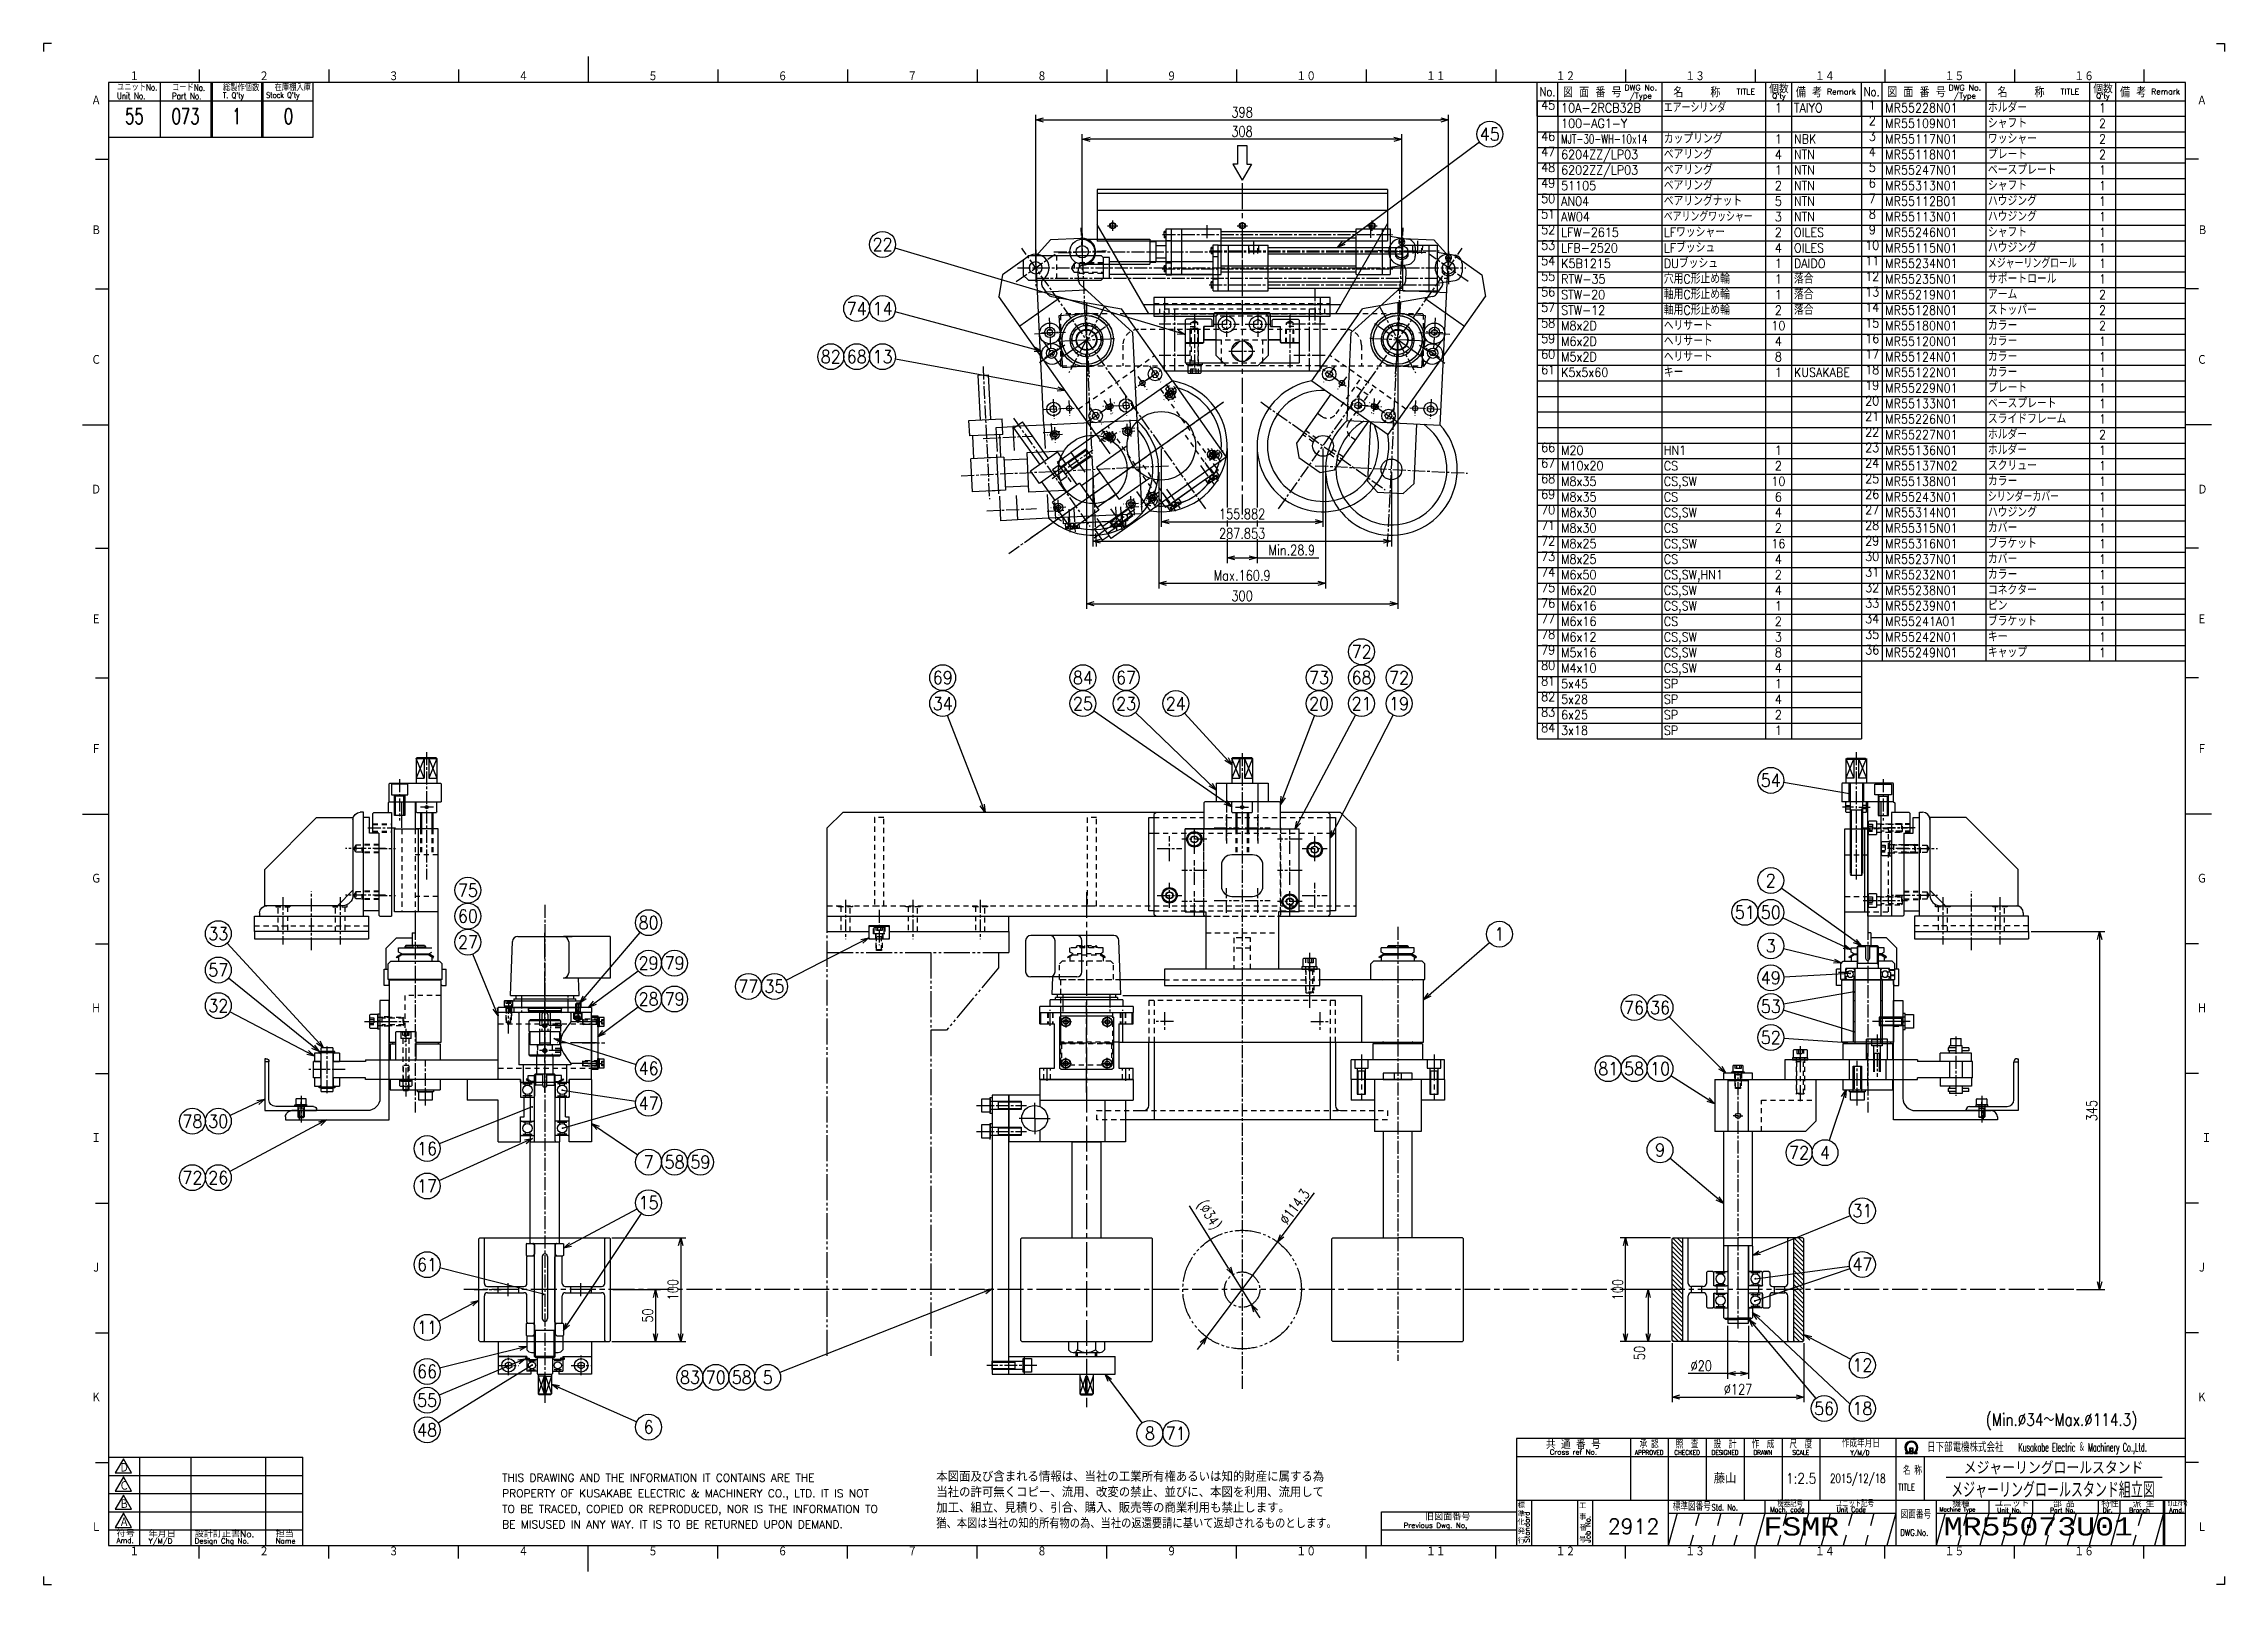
# Model space of a CAD drawing. Extents: x 0 to 2102, y 0 to 1485.
import ezdxf
from ezdxf.enums import TextEntityAlignment as Align

# ---------------------------------------------------------------- set-up
doc = ezdxf.new("R2010")
doc.units = 0
doc.header["$LTSCALE"] = 2.5
for name, pattern in [('GEN3A', [3.5, 2, -1.5]), ('GEN4A', [15, 10, -1, 1, -1, 1, -1]), ('GEN7', [15, 10, -1.5, 2, -1.5]), ('GEN7A', [7.5, 5, -0.75, 1, -0.75]), ('HIDDEN2', [3.5, 2, -1.5])]:
    doc.linetypes.add(name, pattern=pattern)
doc.layers.get('0').update_dxf_attribs({"linetype": 'CONTINUOUS'})
doc.layers.get('DEFPOINTS').update_dxf_attribs({"linetype": 'CONTINUOUS'})
for name, color, linetype in [('2', 5, 'CONTINUOUS'), ('3A', 6, 'GEN3A'), ('4', 3, 'CONTINUOUS'), ('4A', 3, 'GEN4A'), ('5', 3, 'CONTINUOUS'), ('6', 52, 'CONTINUOUS'), ('7', 4, 'GEN7'), ('7A', 4, 'GEN7A'), ('9', 3, 'HIDDEN2'), ('_-0', 7, 'CONTINUOUS'), ('_-3A', 6, 'GEN3A'), ('_-5', 3, 'CONTINUOUS'), ('_-8', 1, 'CONTINUOUS'), ('RAHM2', 1, 'CONTINUOUS'), ('RAHM3', 52, 'CONTINUOUS')]:
    doc.layers.add(name, color=color, linetype=linetype)
doc.layers.add('AM_5', color=92, linetype='CONTINUOUS', lineweight=25)
doc.styles.add('07', font='romans.shx', dxfattribs={"width": 0.7, "bigfont": 'extfont.shx'})
doc.styles.add('DIMENSION', font='monotxt.shx', dxfattribs={"bigfont": 'bigfont.shx'})
doc.styles.get("Standard").update_dxf_attribs({"font": 'romans.shx', "width": 0.8, "bigfont": 'extfont.shx'})
doc.dimstyles.new('GEN-ISO', dxfattribs={"dimscale": 2.5, "dimtxt": 4, "dimasz": 3, "dimexe": 2, "dimexo": 1, "dimgap": 1, "dimtad": 3, "dimdec": 3, "dimrnd": 0.01, "dimdsep": 46, "dimtxsty": 'Standard', "dimblk": 'OPEN30', "dimcen": 0, "dimclrt": 52, "dimadec": 3, "dimazin": 2, "dimtp": 0.1, "dimtm": 0.1, "dimtfac": 0.6, "dimtdec": 3, "dimtmove": 2, "dimatfit": 3, "dimldrblk": 'OPEN30', "dimfxl": 1, "dimarcsym": 0})
doc.dimstyles.new('GEN-ISO$3', dxfattribs={"dimscale": 2.5, "dimtxt": 4, "dimasz": 3, "dimexe": 2, "dimexo": 1, "dimgap": 1, "dimtad": 1, "dimdec": 3, "dimrnd": 0.01, "dimdsep": 46, "dimtxsty": 'Standard', "dimblk": 'OPEN30', "dimcen": 0, "dimclrt": 52, "dimadec": 3, "dimazin": 2, "dimtp": 0.1, "dimtm": 0.1, "dimtfac": 0.6, "dimtdec": 3, "dimtmove": 0, "dimatfit": 0, "dimldrblk": 'OPEN30', "dimfxl": 1, "dimarcsym": 0})
pattern_1 = [(135, (197.309, -88.734), (-2.245064, -2.245064), [])]

msp = doc.modelspace()

# ---------------------------------------------------------------- texts
at = {"layer": '5', "color": 52, "insert": (1203.3668, 996.8359), "char_height": 10, "attachment_point": 5}
msp.add_mtext('Min.28.9', dxfattribs=at)
at = {"layer": '6', "width": 0.8}
msp.add_text('(Min.%%C34～Max.%%C114.3)', height=12, dxfattribs=at).set_placement((1872.4671, 152.716))

# ---------------------------------------------------------------- blocks, each defined once
blk = doc.blocks.new('1A1ｸﾐｽﾞ')
at = {"layer": 'RAHM2', "color": 5, "linetype": 'Continuous'}
for p, q in [((3, 594), (0, 594)), ((0, 594), (0, 591)), ((210, 589), (210, 579)), ((838, 594), (841, 594)), ((841, 594), (841, 591)), ((60, 584), (60, 579)), ((110, 584), (110, 579)), ((160, 584), (160, 579)), ((260, 584), (260, 579)), ((310, 584), (310, 579)), ((360, 584), (360, 579)), ((410, 584), (410, 579)), ((460, 584), (460, 579)), ((510, 584), (510, 579)), ((560, 584), (560, 579)), ((610, 584), (610, 579)), ((660, 584), (660, 579)), ((710, 584), (710, 579)), ((760, 584), (760, 579)), ((810, 584), (810, 579)), ((826, 579), (25, 579)), ((25, 579), (25, 15)), ((104, 558), (104, 579)), ((826, 15), (826, 579)), ((25, 558), (64.5, 558)), ((64.5, 558), (104, 558)), ((20, 549.5), (25, 549.5)), ((831, 549.5), (826, 549.5)), ((20, 499.5), (25, 499.5)), ((831, 499.5), (826, 499.5)), ((15, 447), (25, 447)), ((836, 447), (826, 447)), ((20, 399.5), (25, 399.5)), ((831, 399.5), (826, 399.5)), ((20, 349.5), (25, 349.5)), ((831, 349.5), (826, 349.5)), ((15, 297), (25, 297)), ((836, 297), (826, 297)), ((20, 247), (25, 247)), ((831, 247), (826, 247)), ((20, 197), (25, 197)), ((831, 197), (826, 197)), ((20, 147), (25, 147)), ((831, 147), (826, 147)), ((20, 97), (25, 97)), ((831, 97), (826, 97)), ((20, 47), (25, 47)), ((831, 47), (826, 47)), ((25, 15), (826, 15)), ((60, 10), (60, 15)), ((110, 10), (110, 15)), ((160, 10), (160, 15)), ((210, 5), (210, 15)), ((260, 10), (260, 15)), ((310, 10), (310, 15)), ((360, 10), (360, 15)), ((410, 10), (410, 15)), ((460, 10), (460, 15)), ((510, 10), (510, 15)), ((560, 10), (560, 15)), ((610, 10), (610, 15)), ((660, 10), (660, 15)), ((710, 10), (710, 15)), ((760, 10), (760, 15)), ((810, 10), (810, 15)), ((0, 3), (0, 0)), ((0, 0), (3, 0)), ((841, 0), (838, 0)), ((841, 3), (841, 0))]:
    blk.add_line(p, q, dxfattribs=at)
at = {"layer": 'RAHM2', "color": 7, "linetype": 'Continuous'}
for p, q in [((25, 572), (64.5, 572)), ((45, 579), (45, 558)), ((64.5, 579), (64.5, 558)), ((64.5, 572), (104, 572)), ((65, 579), (65, 558)), ((84, 579), (84, 558)), ((84.5, 579), (84.5, 558)), ((701, 566), (701, 579)), ((701, 572), (826, 572)), ((709, 566), (709, 579)), ((749, 579), (749, 566)), ((789, 579), (789, 566)), ((799, 579), (799, 566)), ((701, 566), (826, 566)), ((611.93, 56.26), (611.93, 32.42)), ((626.55, 56.26), (626.55, 15)), ((641.18, 56.26), (641.18, 32.42)), ((655.8, 56.26), (655.8, 32.42)), ((670.43, 56.26), (670.43, 32.42)), ((685.05, 56.26), (685.05, 32.42)), ((714.3, 56.26), (714.3, 15)), ((25, 49), (100, 49)), ((37, 49), (37, 15)), ((56.8, 49), (56.8, 15)), ((85.6, 49), (85.6, 15)), ((100, 15), (100, 49)), ((568.05, 49.26), (826, 49.26)), ((685.05, 49.26), (685.05, 32.42)), ((714.3, 49.26), (714.3, 49.26)), ((725.17, 49.26), (725.17, 32.42)), ((25, 42), (100, 42)), ((25, 35), (100, 35)), ((25, 28), (100, 28)), ((516, 28), (568.05, 28)), ((516, 15), (516, 28)), ((568.05, 32.42), (826, 32.42)), ((573.77, 32.42), (573.77, 15)), ((591.59, 32.42), (591.59, 15)), ((597.3, 32.42), (597.3, 15)), ((626.55, 27.42), (714.3, 27.42)), ((663.73, 32.42), (663.73, 27.42)), ((680.59, 32.42), (680.59, 27.42)), ((729.82, 32.42), (729.82, 15)), ((729.82, 27.42), (826, 27.42)), ((750.15, 32.42), (750.15, 27.42)), ((767, 32.42), (767, 27.42)), ((792.29, 32.42), (792.29, 27.42)), ((800.72, 32.42), (800.72, 27.42)), ((817.57, 15), (817.57, 32.42)), ((818.07, 15), (818.07, 32.42)), ((25, 21), (100, 21)), ((516, 21), (568.05, 21))]:
    blk.add_line(p, q, dxfattribs=at)
at = {"layer": 'RAHM2', "color": 3, "linetype": 'Continuous'}
for p, q in [((733.73, 41.35), (817.03, 41.35)), ((630.02, 27.42), (626.55, 15)), ((663.73, 27.42), (660.26, 15)), ((680.59, 27.42), (677.12, 15)), ((714.3, 27.42), (710.83, 15)), ((750.15, 27.42), (746.68, 15)), ((767, 27.42), (763.54, 15)), ((792.29, 27.42), (788.82, 15)), ((800.72, 27.42), (797.25, 15))]:
    blk.add_line(p, q, dxfattribs=at)
at = {"layer": 'RAHM2', "color": 3, "linetype": 'GEN3A'}
for p, q in [((638.44, 27.42), (634.98, 15)), ((646.87, 27.42), (643.41, 15)), ((655.3, 27.42), (651.84, 15)), ((672.16, 27.42), (668.69, 15)), ((689.01, 27.42), (685.55, 15)), ((697.44, 27.42), (693.98, 15)), ((705.87, 27.42), (702.41, 15)), ((741.72, 27.42), (738.25, 15)), ((758.57, 27.42), (755.11, 15)), ((775.43, 27.42), (771.97, 15)), ((783.86, 27.42), (780.39, 15)), ((809.14, 27.42), (805.68, 15))]:
    blk.add_line(p, q, dxfattribs=at)
at = {"layer": 'RAHM2', "color": 5, "linetype": 'Continuous'}
blk.add_lwpolyline([(826, 56.26), (568.05, 56.26), (568.05, 15)], dxfattribs=at)
at = {"layer": 'RAHM2', "color": 7, "linetype": 'Continuous'}
for points in [[(718.02, 50.4), (719.22, 50.4), (719.22, 51.01)], [(718.02, 50.58), (718.97, 50.58), (718.97, 50.91)], [(718.72, 50.82), (718.72, 50.75), (718.02, 50.75), (718.02, 50.4)], [(719.62, 52.51), (719.62, 50.4), (720.92, 50.4), (720.92, 52.51), (719.62, 52.51)], [(719.77, 52.36), (719.77, 51.53), (720.77, 51.53), (720.77, 52.36), (719.77, 52.36)], [(720.77, 51.38), (720.77, 50.55), (719.77, 50.55), (719.77, 51.38), (720.77, 51.38)], [(721.32, 50.98), (721.32, 50.4), (722.58, 50.4), (722.58, 50.75), (721.85, 50.75), (721.85, 50.8)], [(721.57, 50.87), (721.57, 50.58), (722.58, 50.58)]]:
    blk.add_lwpolyline(points, dxfattribs=at)
for points in [[(30.79, 48.41), (27.65, 42.97), (33.92, 42.97)], [(30.79, 41.41), (27.65, 35.97), (33.92, 35.97)], [(30.79, 34.41), (27.65, 28.97), (33.92, 28.97)], [(30.79, 27.41), (27.65, 21.97), (33.92, 21.97)]]:
    blk.add_lwpolyline(points, close=True, dxfattribs=at)
at = {"layer": 'RAHM2', "color": 3, "linetype": 'Continuous'}
for points in [[(733.29, 27.42), (729.82, 15)], [(817.57, 27.42), (817.57, 27.42), (814.11, 15)]]:
    blk.add_lwpolyline(points, dxfattribs=at)
at = {"layer": 'RAHM2', "color": 7, "linetype": 'Continuous'}
for radius, start, end in [(2.5, 308.27062, 230.89517), (2.28, 303.99488, 234.40132), (2.06, 299.8294, 238.47562)]:
    blk.add_arc((720.3, 52.76), radius, start, end, dxfattribs=at)
at = {"layer": '6', "color": 7}
for s, height, p in [('THIS DRAWING AND THE INFORMATION IT CONTAINS ARE THE', 3, (176.89, 39.59)), ('本図面及び含まれる情報は、当社の工業所有権あるいは知的財産に属する為', 4, (344.24, 39.59)), ('PROPERTY OF KUSAKABE ELECTRIC & MACHINERY CO., LTD. IT IS NOT', 3, (176.89, 33.59)), ('当社の許可無くコピー、流用、改変の禁止、並びに、本図を利用、流用して', 4, (344.24, 33.59)), ('TO BE TRACED, COPIED OR REPRODUCED, NOR IS THE INFORMATION TO', 3, (176.89, 27.59)), ('加工、組立、見積り、引合、購入、販売等の商業利用も禁止します。', 4, (344.24, 27.59)), ('BE MISUSED IN ANY WAY. IT IS TO BE RETURNED UPON DEMAND.', 3, (176.89, 21.59))]:
    blk.add_text(s, height=height, dxfattribs=at).set_placement(p)
at = {"layer": '6', "color": 7, "width": 0.9}
blk.add_text('猶、本図は当社の知的所有物の為、当社の返還要請に基いて返却されるものとします。', height=4, dxfattribs=at).set_placement((344.24, 21.59))
at = {"layer": 'RAHM2', "color": 5, "linetype": 'Continuous'}
for s, height, p in [('１', 3.31, (33.1, 579.6)), ('２', 3.31, (83.1, 579.6)), ('３', 3.31, (133.1, 579.6)), ('４', 3.31, (183.1, 579.6)), ('５', 3.31, (233.1, 579.6)), ('６', 3.31, (283.1, 579.6)), ('７', 3.31, (333.1, 579.6)), ('８', 3.31, (383.1, 579.6)), ('９', 3.31, (433.1, 579.6)), ('１０', 3.311, (483.1, 579.6)), ('１１', 3.311, (533.1, 579.6)), ('１２', 3.311, (583.1, 579.6)), ('１３', 3.311, (633.1, 579.6)), ('１４', 3.311, (683.1, 579.6)), ('１５', 3.311, (733.1, 579.6)), ('１６', 3.311, (783.1, 579.6)), ('Ａ', 3.31, (18.36, 570.24)), ('Ａ', 3.31, (830.43, 570.24)), ('Ｂ', 3.31, (18.36, 520.24)), ('Ｂ', 3.31, (830.65, 520.24)), ('Ｃ', 3.31, (18.36, 470.24)), ('Ｃ', 3.31, (830.43, 470.24)), ('Ｄ', 3.31, (18.36, 420.24)), ('Ｄ', 3.31, (830.65, 420.24)), ('Ｅ', 3.31, (18.36, 370.24)), ('Ｅ', 3.31, (830.43, 370.24)), ('Ｆ', 3.31, (18.36, 320.24)), ('Ｆ', 3.31, (830.43, 320.24)), ('Ｇ', 3.31, (18.36, 270.24)), ('Ｇ', 3.31, (830.43, 270.24)), ('Ｈ', 3.31, (18.36, 220.24)), ('Ｈ', 3.31, (830.43, 220.24)), ('Ｉ', 3.31, (18.36, 170.24)), ('Ｉ', 3.31, (832.19, 170.24)), ('Ｊ', 3.31, (18.36, 120.24)), ('Ｊ', 3.31, (830.43, 120.24)), ('Ｋ', 3.31, (18.36, 70.24)), ('Ｋ', 3.31, (830.43, 70.24)), ('Ｌ', 3.31, (18.36, 20.24)), ('Ｌ', 3.31, (830.43, 20.24)), ('１', 3.31, (33.1, 10.87)), ('２', 3.31, (83.1, 10.87)), ('３', 3.31, (133.1, 10.87)), ('４', 3.31, (183.1, 10.87)), ('５', 3.31, (233.1, 10.87)), ('６', 3.31, (283.1, 10.87)), ('７', 3.31, (333.1, 10.87)), ('８', 3.31, (383.1, 10.87)), ('９', 3.31, (433.1, 10.87)), ('１０', 3.311, (483.1, 10.87)), ('１１', 3.311, (533.1, 10.87)), ('１２', 3.311, (583.1, 10.87)), ('１３', 3.311, (633.1, 10.87)), ('１４', 3.311, (683.1, 10.87)), ('１５', 3.311, (733.1, 10.87)), ('１６', 3.311, (783.1, 10.87))]:
    blk.add_text(s, height=height, dxfattribs=at).set_placement(p)
at = {"layer": 'RAHM2', "color": 7, "linetype": 'Continuous'}
for s, height, width, p in [('ユニットNo.', 2.5, 0.8, (28.29, 575.92)), ('Unit No.', 2.5, 0.8, (28.29, 572.64)), ('コードNo.', 2.5, 0.8, (49.52, 575.81)), ('Part No.', 2.5, 0.8, (49.52, 572.53)), ('総製作個数', 2.5, 0.8, (69.17, 575.72)), ("T. Q'ty", 2.2, 0.8, (69.17, 572.96)), ("Stock Q'ty", 2.2, 0.8, (85.8, 573.06)), ('在庫棚入庫', 2.5, 0.8, (89.08, 575.82)), ('作成年月日', 3, 0.7, (693.49, 52.82)), ('Y/M/D', 1.8, 0.8, (696.79, 49.87)), ('Kusakabe Electric ＆ Machinery Co.,Ltd.', 3.3108, 0.5, (761.56, 51.19)), ('名 称', 3, 0.7, (717.06, 42.33)), ('TITLE', 2.5, 0.8, (715.18, 36.25)), ('標準図番号', 3, 0.7, (628.26, 28.44)), ('Std. No.', 2.5, 0.7, (643.23, 28.44)), ('Mach. code', 2, 0.7, (665.86, 27.83)), ('機器記号', 2.5, 0.7, (668.65, 29.77)), ('ユニット記号', 2.5, 0.7, (691.14, 29.85)), ('Unit Code', 2, 0.7, (691.45, 27.83)), ('図面番号', 3, 0.7, (716.15, 25.37)), ('Machine Type', 1.7, 0.9, (731.15, 28.05)), ('訂正符号', 2, 0.7, (819.1, 30.16))]:
    blk.add_text(s, height=height, dxfattribs=dict(at, width=width)).set_placement(p)
for s, height, width, p in [('No.', 3.5, 0.8, (704.98, 575.5)), ('APPROVED', 1.8, 0.8, (619.18, 50.85)), ('承 認', 3, 0.7, (619.18, 54.35)), ('CHECKED', 1.8, 0.8, (633.8, 50.85)), ('照  査', 3, 0.7, (633.8, 54.35)), ('DESIGNED', 1.8, 0.8, (648.43, 50.85)), ('設  計', 3, 0.7, (648.43, 54.35)), ('作  成', 3, 0.7, (663.05, 54.35)), ('DRAWN', 1.8, 0.8, (663.05, 50.85)), ('尺  度', 3, 0.7, (677.67, 54.35)), ('SCALE', 1.8, 0.8, (677.67, 50.85)), ('DWG.No.', 2.5, 0.8, (721.41, 19.96))]:
    blk.add_text(s, height=height, dxfattribs=dict(at, width=width)).set_placement(p, align=Align.MIDDLE)
for s, height, p in [('図 面 番 号', 3.5, (722.25, 575.5)), ('DWG No.', 2.2, (740.91, 577.03)), ('/Type', 2.2, (740.91, 573.77)), ('名    称', 3.5, (762.57, 575.5)), ('TITLE', 2.2, (781.44, 575.5)), ('個数', 3, (794.18, 576.79)), ("Q'ty", 2, (794.18, 573.48)), ('備 考', 3.5, (805.79, 575.5)), ('Remark', 2.2, (818.33, 575.5)), ('共 通 番 号', 3, (589.93, 54.14)), ('Cross ref No.', 2, (589.93, 51.01))]:
    blk.add_text(s, height=height, dxfattribs=at).set_placement(p, align=Align.MIDDLE)
at = {"layer": 'RAHM2', "color": 7, "linetype": 'Continuous', "width": 0.844147}
blk.add_text('日下部電機株式会社', height=3.311, dxfattribs=at).set_placement((726.35, 51.06), (755.79, 51.06), align=Align.FIT)
at = {"layer": 'RAHM2', "color": 7, "linetype": 'Continuous'}
for s, height, p in [('Ｄ', 3.2, (29.23, 43.2)), ('Ｃ', 3.2, (29.23, 36.2)), ('Ａ', 3.2, (29.23, 22.2)), ('Ｂ', 3.2, (29.23, 29.2)), ('旧図面番号', 2.5, (532.71, 24.69)), ('標', 2, (568.44, 29.43)), ('準', 2, (568.47, 26.11)), ('工', 2, (592.15, 29.24)), ('事', 2, (592.17, 24.92)), ('機種', 2.4, (736.08, 29.76)), ('ユニット', 2.4, (752.39, 29.96)), ('Unit No.', 1.7, (753.39, 27.76)), ('Part No.', 1.7, (773.81, 27.76)), ('部 品', 2.4, (774.93, 29.79)), ('特性', 2.4, (793.55, 29.78)), ('Dir.', 1.7, (794.09, 27.76)), ('Branch', 1.7, (804.28, 27.76)), ('派 生', 2.4, (805.65, 29.72)), ('Amd.', 1.7, (819.74, 27.76)), ('Amd.', 2, (28.17, 15.93)), ('符号', 2.5, (28.17, 18.37)), ('Y/M/D', 2, (40.49, 15.7)), ('年月日', 2.5, (40.49, 18.14)), ('設計訂正書No.', 2.5, (58.29, 18.18)), ('Design Chg No.', 2, (58.29, 15.75)), ('担当', 2.5, (89.5, 18.18)), ('Name', 2, (89.5, 15.75)), ('Previous Dwg. No,', 2, (524.5, 21.75)), ('化', 2, (568.37, 22.95)), ('行', 2, (568.46, 15.82)), ('発', 2, (568.46, 19.47)), ('号', 2, (592.11, 16.28)), ('番', 2, (592.31, 20.76))]:
    blk.add_text(s, height=height, dxfattribs=at).set_placement(p)
for s, p in [('Standard', (573.07, 16.05)), ('Job No.', (596.5, 16.05))]:
    blk.add_text(s, height=2, rotation=90, dxfattribs=at).set_placement(p)
at = {"layer": 'RAHM2', "color": 5, "linetype": 'Continuous', "width": 0.7}
for tag, p in [('HEADER3', (35, 566.01)), ('HEADER4', (54.75, 566)), ('HEADER15', (74.49, 566)), ('HEADER16', (94.43, 566))]:
    blk.add_attdef(tag, text='', height=6, dxfattribs=at).set_placement(p, align=Align.MIDDLE)
at = {"layer": 'RAHM2', "color": 7, "linetype": 'Continuous'}
blk.add_attdef('HEADER5', text='', height=2.5, dxfattribs=at).set_placement((63.69, 559.1), align=Align.BOTTOM_RIGHT)
for tag, height, width, p in [('HEADER7', 5, 0.8, (590.38, 40.8)), ('GEN-TITLE-SCA', 4, 0.85, (677.79, 40.85)), ('HEADER1', 5, 0.9, (775.12, 45.15)), ('HEADER2', 6, 0.9, (774.89, 36.68)), ('HEADER20', 3.2, 0.63, (46.91, 31.38)), ('HEADER11', 3.2, 0.63, (46.91, 24.38)), ('HEADER17', 3.33, 0.8, (71.4, 31.2)), ('HEADER9', 3.33, 0.8, (71.4, 24.2)), ('HEADER18', 3.5, 0.8, (92.57, 31.22)), ('HEADER10', 3.5, 0.8, (92.57, 24.22)), ('HEADER14', 3.31, 0.8, (542.54, 17.82))]:
    blk.add_attdef(tag, text='', height=height, dxfattribs=dict(at, width=width)).set_placement(p, align=Align.MIDDLE)
for tag, p in [('HEADER22', (648.45, 41.09)), ('HEADER21', (663.07, 41.09))]:
    blk.add_attdef(tag, text='', height=4, dxfattribs=at).set_placement(p, align=Align.MIDDLE)
at = {"layer": 'RAHM2', "color": 7, "linetype": 'Continuous', "width": 0.7}
blk.add_attdef('GEN-TITLE-DAT', text='', height=3.5, dxfattribs=at).set_placement((699.64, 39.1), align=Align.CENTER)
at = {"layer": 'RAHM2', "color": 5, "linetype": 'Continuous'}
blk.add_attdef('HEADER6', text='', height=5.8, dxfattribs=at).set_placement((623.09, 17.7), align=Align.BOTTOM_RIGHT)
at = {"layer": 'RAHM2', "color": 5, "linetype": 'Continuous', "style": 'DIMENSION', "width": 1.2}
for tag, p in [('HEADER13', (629.56, 16.75)), ('HEADER12', (663.26, 16.72)), ('GEN-TITLE-DWG', (732.79, 16.74))]:
    blk.add_attdef(tag, text='', height=7.02, dxfattribs=at).set_placement(p, align=Align.BOTTOM_LEFT)
at = {"layer": 'RAHM2', "color": 5, "linetype": 'Continuous', "style": 'DIMENSION'}
blk.add_attdef('HEADER8', text='', height=7.02, dxfattribs=at).set_placement((824.64, 16.71), align=Align.BOTTOM_RIGHT)
blk = doc.blocks.new('A$C283B3E0C')
at = {"layer": '2'}
for p, q in [((5, 29.5), (0, 24.5)), ((0, 24.5), (0, 10.5)), ((5, 29.5), (75, 29.5)), ((75, 29.5), (77, 27.5)), ((77, 27.5), (77, 7.5)), ((0, 10.5), (5, 5.5)), ((5, 5.5), (75, 5.5)), ((77, 7.5), (75, 5.5))]:
    blk.add_line(p, q, dxfattribs=at)
blk.add_circle((12, 17.5), 6, dxfattribs=at)
at = {"layer": '7A'}
blk.add_line((12, 35), (12, 0), dxfattribs=at)
at = {"layer": '9'}
for p, q in [((32, 29.5), (32, 5.5)), ((49, 21.8), (46.5, 17.5)), ((77, 21.8), (49, 21.8)), ((49, 21.8), (49, 13.2)), ((77, 22.5), (54, 22.5)), ((54, 22.5), (54, 12.5)), ((49, 13.2), (46.5, 17.5)), ((49, 13.2), (77, 13.2)), ((54, 12.5), (77, 12.5))]:
    blk.add_line(p, q, dxfattribs=at)
blk = doc.blocks.new('A$C38492236')
at = {"layer": '2'}
for p, q in [((188.5, 0), (188.5, 44.5)), ((188.5, 44.5), (193.5, 44.5)), ((193.5, 0), (193.5, 44.5)), ((193.5, 44.2), (241.5, 44.2)), ((203.5, 0.2), (203.5, 44.2)), ((241.5, 0.2), (241.5, 44.2)), ((371.5, 0.2), (371.5, 44.2)), ((371.5, 44.2), (404.5, 44.2)), ((396.5, 44.2), (396.5, 0.2)), ((404.5, 44.2), (404.5, 0.2)), ((88.5, 28.2), (188.5, 28.2)), ((188.5, 41.7), (186.5, 41.7)), ((186.5, 38.7), (186.5, 41.7)), ((186.5, 38.7), (186.5, 35.7)), ((188.5, 35.7), (186.5, 35.7)), ((188.5, 33), (193.5, 33)), ((241.5, 41.7), (371.5, 41.7)), ((241.5, 35.7), (371.5, 35.7)), ((404.5, 37.2), (421.8, 34.4)), ((409.5, 22.2), (409.5, 17.8)), ((414, 29.2), (414, 28.1)), ((415.5, 30.3), (415.5, 28.2)), ((416.9, 29.2), (416.9, 28.1)), ((421.5, 22.2), (421.5, 17.8)), ((428.5, 26.5), (428.5, 18)), ((88.5, 16.2), (188.5, 16.2)), ((188.5, 8.7), (186.5, 8.7)), ((186.5, 5.7), (186.5, 8.7)), ((186.5, 5.7), (186.5, 2.7)), ((188.5, 2.7), (186.5, 2.7)), ((188.5, 11.5), (193.5, 11.5)), ((193.5, 0.2), (241.5, 0.2)), ((241.5, 8.7), (371.5, 8.7)), ((241.5, 2.7), (371.5, 2.7)), ((371.5, 0.2), (404.5, 0.2)), ((404.5, 7.3), (415.5, 9.1)), ((415.5, 16.2), (415.5, 14.8)), ((415.5, 9.1), (421.8, 10.1)), ((188.5, 0), (193.5, 0))]:
    blk.add_line(p, q, dxfattribs=at)
blk.add_lwpolyline([(82.5, 12.4), (88.5, 12.4), (88.5, 32.1), (82.5, 32.1)], close=True, dxfattribs=at)
for centre, radius in [((415.5, 22.2), 6), ((415.5, 31.7), 1.45)]:
    blk.add_circle(centre, radius, dxfattribs=at)
for centre, radius, start, end in [((415.5, 31.7), 2.9, 300, 240.0001), ((420.5, 26.5), 8, 0, 80.5377), ((415.5, 22.2), 7.45, 216.3541, 323.6459), ((420.5, 18), 8, 279.4623, 0)]:
    blk.add_arc(centre, radius, start, end, dxfattribs=at)
at = {"layer": '4'}
for p, q in [((188.5, 40.7), (186.5, 40.7)), ((188.5, 36.7), (186.5, 36.7)), ((188.5, 7.7), (186.5, 7.7)), ((188.5, 3.7), (186.5, 3.7))]:
    blk.add_line(p, q, dxfattribs=at)
at = {"layer": '7A'}
for p, q in [((216.5, 44.2), (216.5, 0.2)), ((227.5, 47.8), (227.5, 34.1)), ((385.5, 48.2), (385.5, 34.4)), ((0, 22.2), (432.3, 22.2)), ((184.9, 38.7), (406.5, 38.7)), ((415.5, 37.9), (415.5, 6)), ((17.5, 12.2), (415.5, 12.2)), ((184.6, 5.7), (406.8, 5.7))]:
    blk.add_line(p, q, dxfattribs=at)
at = {"layer": '9'}
for p, q in [((222.6, 44.2), (222.9, 36.2)), ((223.4, 36.2), (223.1, 44.2)), ((231.6, 36.2), (231.9, 44.2)), ((232.4, 44.2), (232.1, 36.2)), ((380.6, 44.2), (380.9, 36.2)), ((381.3, 36.2), (381.1, 44.2)), ((389.7, 36.2), (389.9, 44.2)), ((390.4, 44.2), (390.1, 36.2))]:
    blk.add_line(p, q, dxfattribs=at)
at = {"layer": '2'}
blk.add_blockref('A$C283B3E0C', (5.5, 4.7), dxfattribs=at)
blk = doc.blocks.new('A$C693B192D')
at = {"layer": '2'}
for p, q in [((280, 50), (0, 50)), ((0, 50), (0, 0)), ((280, 46), (0, 46)), ((280, 50), (280, 0)), ((280, 0), (0, 0))]:
    blk.add_line(p, q, dxfattribs=at)
blk = doc.blocks.new('A$C28CC755A')
at = {"layer": '2'}
for points in [[(90, 50), (62.4, 50)], [(287.6, 50), (260, 50)], [(97.7, 0), (100, 0)], [(250, 0), (252.3, 0)]]:
    blk.add_lwpolyline(points, dxfattribs=at)
for centre in [(25, 25), (325, 25)]:
    blk.add_circle(centre, 14, dxfattribs=at)
at = {"layer": '9'}
for p, q in [((90, 50), (260, 50)), ((275, 35), (75, 35)), ((60, 20), (60, 0)), ((290, 20), (290, 0)), ((250, 0), (100, 0))]:
    blk.add_line(p, q, dxfattribs=at)
for points in [[(62.4, 50), (1, 50), (0, 49), (0, 1), (1, 0), (97.7, 0)], [(252.3, 0), (349, 0), (350, 1), (350, 49), (349, 50), (287.6, 50)]]:
    blk.add_lwpolyline(points, dxfattribs=at)
for centre, start, end in [((75, 20), 90, 180), ((275, 20), 0, 90)]:
    blk.add_arc(centre, 15, start, end, dxfattribs=at)
blk = doc.blocks.new('A$C114D5BFA')
at = {"layer": '2'}
for p, q in [((0, 12.9), (50.3, 100)), ((235.5, 91), (45.1, 91)), ((50.3, 100), (230.3, 100)), ((0, 0), (0, 12.9)), ((280, 0), (280, 13.9))]:
    blk.add_line(p, q, dxfattribs=at)
for points in [[(230.3, 100), (280, 13.9)], [(280, 0), (0, 0)]]:
    blk.add_lwpolyline(points, dxfattribs=at)
for centre in [(15, 15), (140, 15), (265, 15)]:
    blk.add_circle(centre, 2.5, dxfattribs=at)
at = {"layer": '4'}
for centre in [(15, 15), (140, 15), (265, 15)]:
    blk.add_circle(centre, 3, dxfattribs=at)
at = {"layer": '7A'}
for p, q in [((65, 83.9), (65, 107.7)), ((215, 83.9), (215, 107.7)), ((20, 15), (10, 15)), ((15, 20), (15, 10)), ((145, 15), (135, 15)), ((270, 15), (260, 15)), ((265, 20), (265, 10))]:
    blk.add_line(p, q, dxfattribs=at)
at = {"layer": '9'}
for p, q in [((60.5, 100), (60.5, 91)), ((69.5, 100), (69.5, 91)), ((210.5, 100), (210.5, 91)), ((219.5, 100), (219.5, 91))]:
    blk.add_line(p, q, dxfattribs=at)
blk = doc.blocks.new('A$C6BFB30A4')
at = {"layer": '2'}
for p, q in [((50, 14), (50, 75)), ((55.2, 75), (55.2, 0)), ((224.8, 75), (224.8, 0)), ((230, 75), (230, 14)), ((40.5, 9), (45, 9)), ((235, 9), (240.1, 9)), ((267.5, 0), (27.5, 0))]:
    blk.add_line(p, q, dxfattribs=at)
for centre, start, end in [((45, 14), 270, 0), ((235, 14), 180, 270)]:
    blk.add_arc(centre, 5, start, end, dxfattribs=at)
at = {"layer": '9'}
for p, q in [((55.2, 115), (55.2, 75)), ((224.8, 115), (224.8, 75))]:
    blk.add_line(p, q, dxfattribs=at)
for points in [[(230, 75), (230, 115), (50, 115), (50, 75)], [(27.5, 0), (0, 0), (0, 9), (280, 9), (280, 0), (267.5, 0)]]:
    blk.add_lwpolyline(points, dxfattribs=at)
blk = doc.blocks.new('A$C53AC536B')
at = {"layer": '2'}
for p, q in [((100, 60), (58, 60)), ((60, 45), (290, 45)), ((350, 60), (250, 60)), ((290, 45), (290, 0)), ((350, 0), (350, 60)), ((60, 0), (60, 28.5)), ((56, 0), (350, 0))]:
    blk.add_line(p, q, dxfattribs=at)
at = {"layer": '7A'}
for p, q in [((100, 28.9), (100, 11.1)), ((250, 28.9), (250, 11.1)), ((108.9, 20), (91.1, 20)), ((241.1, 20), (258.9, 20))]:
    blk.add_line(p, q, dxfattribs=at)
at = {"layer": '9'}
for p, q in [((58, 60), (0, 60)), ((0, 60), (0, 0)), ((100, 60), (250, 60)), ((311, 59.5), (310.5, 60)), ((339, 59.5), (339.5, 60)), ((56, 0), (0, 0)), ((311, 0.5), (310.5, 0)), ((339, 0.5), (339.5, 0))]:
    blk.add_line(p, q, dxfattribs=at)
blk = doc.blocks.new('A$C0DE74F17')
at = {"layer": '2'}
for p, q in [((0, 99), (1, 100)), ((0, 1), (0, 99)), ((1, 100), (126, 100)), ((126, 100), (127, 99)), ((127, 1), (127, 99)), ((0, 1), (1, 0)), ((127, 1), (126, 0)), ((1, 0), (126, 0))]:
    blk.add_line(p, q, dxfattribs=at)
blk = doc.blocks.new('A$C7E82024C')
at = {"layer": '2'}
for p, q in [((5.7, 100), (4.7, 99)), ((4.7, 80), (4.7, 99)), ((5.7, 100), (22.7, 100)), ((22.7, 100), (22.7, 0)), ((10.7, 80), (4.7, 80)), ((10.7, 80), (10.7, 1)), ((10.7, 1), (11.7, 0)), ((11.7, 0), (22.7, 0))]:
    blk.add_line(p, q, dxfattribs=at)
at = {"layer": '7A'}
for p, q in [((0, 85), (26.6, 85)), ((6, 65), (26.6, 65)), ((6.3, 20), (26.8, 20))]:
    blk.add_line(p, q, dxfattribs=at)
at = {"layer": '9'}
for p, q in [((4.7, 89), (22.7, 89)), ((4.7, 88.3), (22.7, 88.3)), ((4.7, 81.7), (22.7, 81.7)), ((4.7, 81), (22.7, 81))]:
    blk.add_line(p, q, dxfattribs=at)
blk = doc.blocks.new('A$C05F7425E')
at = {"layer": '2'}
for p, q in [((15.5, 128), (21.5, 128)), ((15.5, 113), (15.5, 128)), ((21.5, 133), (24.5, 133)), ((21.5, 33), (21.5, 133)), ((31.5, 128), (31.5, 53)), ((66.5, 128), (31.5, 128)), ((66.5, 128), (116.5, 78)), ((6.5, 113), (15.5, 113)), ((6.5, 113), (6.5, 38)), ((116.5, 43), (116.5, 78)), ((31.5, 58), (46.5, 43)), ((41.5, 43), (116.5, 43)), ((6.5, 38), (21.5, 38)), ((121.5, 36), (121.5, 33))]:
    blk.add_line(p, q, dxfattribs=at)
blk.add_lwpolyline([(16.5, 18), (126.5, 18), (126.5, 33), (16.5, 33)], close=True, dxfattribs=at)
for centre, radius, start, end in [((24.5, 126), 7, 0, 90), ((41.5, 53), 10, 180, 270), ((114.5, 36), 7, 0, 90)]:
    blk.add_arc(centre, radius, start, end, dxfattribs=at)
at = {"layer": '7A'}
for p, q in [((0, 98), (38.8, 98)), ((0, 53), (38.8, 53)), ((44, 51.1), (44, 5.7)), ((71.5, 0), (71.5, 56.7)), ((99, 51.1), (99, 5.7))]:
    blk.add_line(p, q, dxfattribs=at)
at = {"layer": '9'}
for p, q in [((6.5, 102), (22.5, 102)), ((6.5, 101.3), (28.7, 101.3)), ((6.5, 94.7), (28.7, 94.7)), ((6.5, 94), (22.5, 94)), ((22.5, 94), (22.5, 102)), ((28.7, 101.3), (30.6, 98)), ((28.7, 101.3), (28.7, 94.7)), ((28.7, 94.7), (30.6, 98)), ((6.5, 57), (22.5, 57)), ((6.5, 56.3), (28.7, 56.3)), ((6.5, 49.7), (28.7, 49.7)), ((6.5, 49), (22.5, 49)), ((22.5, 49), (22.5, 57)), ((28.7, 56.3), (28.7, 49.7)), ((28.7, 56.3), (30.6, 53)), ((28.7, 49.7), (30.6, 53)), ((37, 42), (37, 44)), ((51, 43), (51, 42)), ((92, 42), (92, 43)), ((106, 43), (106, 42)), ((126.5, 23.5), (16.5, 23.5)), ((51, 42), (37, 42)), ((39.5, 42), (39.5, 18)), ((48.5, 18), (48.5, 42)), ((106, 42), (92, 42)), ((94.5, 42), (94.5, 18)), ((103.5, 18), (103.5, 42))]:
    blk.add_line(p, q, dxfattribs=at)
blk = doc.blocks.new('GENJIS-1176H2_S-02O1728-0704')
at = {"layer": '_-0'}
for p, q in [((-6, 4.4), (-6, -4.4)), ((0, 5), (-5.4, 5)), ((0, 5), (0, -5)), ((-5.4, -5), (0, -5))]:
    blk.add_line(p, q, dxfattribs=at)
for centre, start, end in [((-5.4, 4.4), 90, 179.999998), ((-5.4, -4.4), 179.999998, 270)]:
    blk.add_arc(centre, 0.6, start, end, dxfattribs=at)
at = {"layer": '_-3A'}
for p, q in [((-6, 2.88675), (-3, 2.88675)), ((-6, 1.443375), (-3, 1.443375)), ((-3, 2.88675), (-3, -2.88675)), ((0, 3), (49.3865, 3)), ((26, 3), (26, -3)), ((50, 2.3865), (26, 2.3865)), ((50, 2.3865), (49.3865, 3)), ((49.3865, 3), (49.3865, -3)), ((50, -2.3865), (50, 2.3865)), ((-6, -1.443375), (-3, -1.443375)), ((-3, -2.88675), (-6, -2.88675)), ((0, -3), (49.3865, -3)), ((50, -2.3865), (26, -2.3865)), ((49.3865, -3), (50, -2.3865))]:
    blk.add_line(p, q, dxfattribs=at)
at = {"layer": '_-0', "flags": 9}
blk.add_attdef('POWER_DIM', (0, 0), '', height=12.5, dxfattribs=at)
blk = doc.blocks.new('A$C0AFD378E')
at = {"layer": '2'}
for p, q in [((0, 32), (0, 24)), ((5, 32), (0, 32)), ((0, 24), (6, 24)), ((5, 32), (6, 31)), ((6, 31), (6, 24)), ((19, 32), (18, 31)), ((18, 31), (18, 24)), ((18, 24), (24, 24)), ((24, 32), (19, 32)), ((24, 32), (24, 24)), ((0, 8), (0, 0)), ((6, 8), (0, 8)), ((0, 0), (5, 0)), ((5, 0), (6, 1)), ((6, 8), (6, 1)), ((18, 8), (18, 1)), ((24, 8), (18, 8)), ((19, 0), (18, 1)), ((19, 0), (24, 0)), ((24, 8), (24, 0))]:
    blk.add_line(p, q, dxfattribs=at)
blk = doc.blocks.new('A$C1E37327A')
at = {"layer": '2'}
for p, q in [((4.8, 12), (4.8, 0)), ((4.8, 11.8), (6.2, 11.8)), ((4.8, 0.3), (6.2, 0.3)), ((6.2, 12), (6.2, 0)), ((39.2, 12), (39.2, 0)), ((39.2, 11.8), (40.5, 11.8)), ((39.2, 0.3), (40.5, 0.3)), ((40.5, 12), (40.5, 0))]:
    blk.add_line(p, q, dxfattribs=at)
for points in [[(4.8, 12), (2.2, 12), (1.7, 11.5), (1.7, 0.5), (2.2, 0), (4.8, 0)], [(39.2, 12), (6.2, 12)], [(6.2, 0), (39.2, 0)], [(40.5, 0), (43.2, 0), (43.7, 0.5), (43.7, 11.5), (43.2, 12), (40.5, 12)]]:
    blk.add_lwpolyline(points, dxfattribs=at)
at = {"layer": '7A'}
blk.add_line((0, 6), (45, 6), dxfattribs=at)
blk = doc.blocks.new('A$C288456E8')
at = {"layer": '2'}
for p, q in [((0, 100), (115, 100)), ((0, 0), (0, 100)), ((115, 91), (21, 91)), ((115, 100), (115, 91)), ((9, 79), (9, 6)), ((0, 13.4), (9, 13.4)), ((3, 0), (0, 0))]:
    blk.add_line(p, q, dxfattribs=at)
for centre, radius, start, end in [((21, 79), 12, 90, 180), ((3, 6), 6, 270, 0)]:
    blk.add_arc(centre, radius, start, end, dxfattribs=at)
at = {"layer": '7A'}
blk.add_line((95, 83.9), (95, 107.7), dxfattribs=at)
at = {"layer": '9'}
for p, q in [((90.5, 100), (90.5, 91)), ((99.5, 100), (99.5, 91))]:
    blk.add_line(p, q, dxfattribs=at)
blk = doc.blocks.new('A$C574E4FE1')
at = {"layer": '2'}
for p, q in [((46, 17.6), (46, 54.1)), ((46, 54.1), (50, 54.1)), ((49, 57.1), (50, 57.1)), ((50, 57.1), (50, 7.1)), ((0, 7.1), (0, 8.1)), ((50, 7.1), (0, 7.1)), ((3, 11.1), (39.5, 11.1))]:
    blk.add_line(p, q, dxfattribs=at)
for centre, radius, start, end in [((49, 54.1), 3, 90, 180), ((3, 8.1), 3, 90, 180), ((39.5, 17.6), 6.5, 270, 0)]:
    blk.add_arc(centre, radius, start, end, dxfattribs=at)
at = {"layer": '7'}
blk.add_line((15, 0), (15, 15.6), dxfattribs=at)
blk = doc.blocks.new('GENJIS-1251_S-02O1714-0707')
at = {"layer": '_-0'}
for p, q in [((-1.5, 5.9), (0, 5.9)), ((-1.5, -5.9), (-1.5, 5.9)), ((0, 0.45), (-1.5, 0)), ((0, 0), (-1.5, -0.45)), ((0, 5.9), (0, -5.9)), ((0, -5.9), (-1.5, -5.9))]:
    blk.add_line(p, q, dxfattribs=at)
at = {"layer": '_-0', "flags": 9}
blk.add_attdef('POWER_DIM', (0, 0), '', height=12.5, dxfattribs=at)
blk = doc.blocks.new('GENJIS-1181H_S-02O171P-0703')
at = {"layer": '_-0'}
for p, q in [((-5, 4.330125), (-5, -4.330125)), ((-4.5, 5.7735), (-0.5, 5.7735)), ((-0.5, 2.88675), (-4.5, 2.88675)), ((0, 4.330125), (0, -4.330125)), ((-4.5, -2.88675), (-0.5, -2.88675)), ((-0.5, -5.7735), (-4.5, -5.7735))]:
    blk.add_line(p, q, dxfattribs=at)
for centre, radius, start, end in [((-2.666669, 4.330125), 2.333331, 141.786773, 218.213227), ((3.583326, 0), 8.583326, 160.347131, 199.652869), ((-2.333331, 4.330125), 2.333331, 321.786773, 38.213227), ((-8.583326, 0), 8.583326, 340.347131, 19.652869), ((-2.666669, -4.330125), 2.333331, 141.786773, 218.213227), ((-2.333331, -4.330125), 2.333331, 321.786773, 38.213227)]:
    blk.add_arc(centre, radius, start, end, dxfattribs=at)
at = {"layer": '_-0', "flags": 9}
blk.add_attdef('POWER_DIM', (0, 0), '', height=12.5, dxfattribs=at)
blk = doc.blocks.new('A$C5F633681')
at = {"layer": '2'}
for p, q in [((8, 23.5), (8, 151)), ((8, 151), (27, 151)), ((27, 151), (27, 71)), ((8, 71), (30, 71)), ((30, 71), (30, 51)), ((33, 51), (30, 51)), ((33, 51), (33, 38.5)), ((48, 46), (33, 46)), ((48, 46), (58, 36)), ((58, 16), (58, 36)), ((4, 16), (0, 16)), ((0, 0), (0, 16)), ((4, 0), (0, 0)), ((5, 1), (4, 0)), ((55, 5.5), (5, 5.5)), ((5, 1), (5, 5.5)), ((55, 1), (55, 5.5)), ((55, 1), (56, 0)), ((60, 16), (56, 16)), ((56, 0), (60, 0)), ((60, 0), (60, 16))]:
    blk.add_line(p, q, dxfattribs=at)
at = {"layer": '9'}
for p, q in [((13, 151), (13, 126)), ((14, 151), (14, 126)), ((24, 151), (24, 126)), ((25, 151), (25, 126)), ((27, 151), (30, 151)), ((30, 151), (30, 71)), ((8, 126), (30, 126)), ((8, 86), (30, 86))]:
    blk.add_line(p, q, dxfattribs=at)
blk = doc.blocks.new('GENJIS-1176H2_S-043s57u-0704')
at = {"layer": '_-0'}
for p, q in [((-8, 5.7), (-8, -5.7)), ((0, 6.5), (-7.2, 6.5)), ((0, 6.5), (0, -6.5)), ((-7.2, -6.5), (0, -6.5))]:
    blk.add_line(p, q, dxfattribs=at)
for centre, start, end in [((-7.2, 5.7), 90, 179.999999), ((-7.2, -5.7), 179.999999, 270)]:
    blk.add_arc(centre, 0.8, start, end, dxfattribs=at)
at = {"layer": '_-3A'}
for p, q in [((-8, 3.4641), (-4, 3.4641)), ((-8, 1.73205), (-4, 1.73205)), ((-4, 3.4641), (-4, -3.4641)), ((0, 4), (24.233, 4)), ((3.75, 4), (3.75, -4)), ((25, 3.233), (3.75, 3.233)), ((25, 3.233), (24.233, 4)), ((24.233, 4), (24.233, -4)), ((25, -3.233), (25, 3.233)), ((-8, -1.73205), (-4, -1.73205)), ((-4, -3.4641), (-8, -3.4641)), ((0, -4), (24.233, -4)), ((25, -3.233), (3.75, -3.233)), ((24.233, -4), (25, -3.233))]:
    blk.add_line(p, q, dxfattribs=at)
at = {"layer": '_-0', "flags": 9}
blk.add_attdef('POWER_DIM', (0, 0), '', height=0.2, dxfattribs=at)
blk = doc.blocks.new('GENJIS-1251_S-043s57f-0707')
at = {"layer": '_-0'}
for p, q in [((-2, 7.4), (0, 7.4)), ((-2, -7.4), (-2, 7.4)), ((0, 0.6), (-2, 0)), ((0, 0), (-2, -0.6)), ((0, 7.4), (0, -7.4)), ((0, -7.4), (-2, -7.4))]:
    blk.add_line(p, q, dxfattribs=at)
at = {"layer": '_-0', "flags": 9}
blk.add_attdef('POWER_DIM', (0, 0), '', height=0.2, dxfattribs=at)
blk = doc.blocks.new('A$C0BE90CC2')
at = {"layer": '2'}
for p, q in [((4.3, 99), (5.3, 100)), ((4.3, 1), (4.3, 99)), ((5.3, 100), (67.8, 100)), ((8.8, 100), (9.8, 99)), ((9.8, 56), (9.8, 99)), ((67.8, 100), (130.3, 100)), ((126.8, 100), (125.8, 99)), ((125.8, 56), (125.8, 99)), ((130.3, 100), (131.3, 99)), ((131.3, 1), (131.3, 99)), ((51.8, 82.5), (50.8, 81.5)), ((50.8, 56), (50.8, 81.5)), ((51.8, 82.5), (57.1, 82.5)), ((57.1, 82.5), (58.1, 81.5)), ((58.1, 18.5), (58.1, 81.5)), ((78.8, 82.5), (77.8, 81.5)), ((77.8, 18.5), (77.8, 81.5)), ((78.8, 82.5), (83.8, 82.5)), ((83.8, 82.5), (84.8, 81.5)), ((84.8, 56), (84.8, 81.5)), ((9.8, 1), (9.8, 44)), ((12.8, 53), (47.8, 53)), ((12.8, 47), (47.8, 47)), ((22.8, 53), (22.8, 47)), ((42.8, 53), (42.8, 47)), ((50.8, 18.5), (50.8, 44)), ((84.8, 18.5), (84.8, 44)), ((87.8, 53), (122.8, 53)), ((87.8, 47), (122.8, 47)), ((92.8, 53), (92.8, 47)), ((112.8, 53), (112.8, 47)), ((125.8, 1), (125.8, 44)), ((4.3, 1), (5.3, 0)), ((8.8, 0), (9.8, 1)), ((51.8, 17.5), (50.8, 18.5)), ((51.8, 17.5), (57.1, 17.5)), ((57.1, 17.5), (58.1, 18.5)), ((78.8, 17.5), (77.8, 18.5)), ((78.8, 17.5), (83.8, 17.5)), ((83.8, 17.5), (84.8, 18.5)), ((126.8, 0), (125.8, 1)), ((131.3, 1), (130.3, 0)), ((5.3, 0), (67.8, 0)), ((67.8, 0), (130.3, 0))]:
    blk.add_line(p, q, dxfattribs=at)
for centre, start, end in [((12.8, 56), 180, 270), ((12.8, 44), 90, 180), ((47.8, 56), 270, 0), ((47.8, 44), 0, 90), ((87.8, 56), 180, 270), ((87.8, 44), 90, 180), ((122.8, 56), 270, 0), ((122.8, 44), 360, 90)]:
    blk.add_arc(centre, 3, start, end, dxfattribs=at)
at = {"layer": '7A'}
for p, q in [((0, 50), (26.1, 50)), ((32.8, 43.6), (32.8, 56.4)), ((102.8, 43.6), (102.8, 56.4))]:
    blk.add_line(p, q, dxfattribs=at)
blk = doc.blocks.new('A$C2D4D2DA5')
at = {"layer": '2'}
for p, q in [((0.5, 36), (0, 35.5)), ((0.5, 36), (0, 35.5)), ((0, 35.5), (0, 29.5)), ((1.5, 28), (0, 29.5)), ((11.5, 36), (0.5, 36)), ((10.5, 28), (1.5, 28)), ((12, 29.5), (10.5, 28)), ((12, 35.5), (11.5, 36)), ((12, 35.5), (12, 29.5)), ((1.5, 8), (0, 6.5)), ((0, 6.5), (0, 0.5)), ((0.5, 0), (0, 0.5)), ((0.5, 0), (0, 0.5)), ((10.5, 8), (1.5, 8)), ((12, 6.5), (10.5, 8)), ((12, 0.5), (11.5, 0)), ((12, 6.5), (12, 0.5)), ((11.5, 0), (0.5, 0))]:
    blk.add_line(p, q, dxfattribs=at)
blk = doc.blocks.new('A$C6E3276AC')
at = {"layer": '9'}
for p, q in [((42, 108), (10, 108)), ((10, 103.7), (10, 108)), ((17, 110), (16, 109)), ((16, 109), (16, 108)), ((24, 109), (16, 109)), ((16.5, 108), (16.5, 109.5)), ((17, 110), (35, 110)), ((24, 110), (24, 108)), ((28, 108), (28, 110)), ((36, 109), (28, 109)), ((35, 110), (36, 109)), ((35.5, 108), (35.5, 109.5)), ((36, 109), (36, 108)), ((42, 103.7), (42, 108)), ((0, 92.5), (2.5, 95)), ((0, 77.5), (0, 92.5)), ((49.5, 95), (2.5, 95)), ((8, 99.3), (12.7, 102)), ((8.5, 98.4), (8, 99.3)), ((13, 101), (8.5, 98.4)), ((13, 102), (10, 103.7)), ((10, 99.3), (10, 95)), ((39.3, 102), (12.7, 102)), ((13, 101), (39, 101)), ((39, 102), (42, 103.7)), ((39, 101), (43.5, 98.4)), ((44, 99.3), (39.3, 102)), ((42, 99.3), (42, 95)), ((43.5, 98.4), (44, 99.3)), ((52, 92.5), (49.5, 95)), ((52, 77.5), (52, 92.5)), ((0, 77.5), (52, 77.5)), ((13.5, 77.5), (13.5, 77)), ((38.5, 77.5), (38.5, 77)), ((2, 15.5), (2, 0)), ((50, 15.5), (2, 15.5)), ((4, 17), (4, 15.5)), ((48, 17), (48, 15.5)), ((50, 15.5), (50, 0))]:
    blk.add_line(p, q, dxfattribs=at)
blk = doc.blocks.new('GENJIS-1176H2_S-02O181I-0704')
at = {"layer": '_-0'}
for p, q in [((-6, 4.4), (-6, -4.4)), ((0, 5), (-5.4, 5)), ((0, 5), (0, -5)), ((-5.4, -5), (0, -5))]:
    blk.add_line(p, q, dxfattribs=at)
for centre, start, end in [((-5.4, 4.4), 90, 179.999998), ((-5.4, -4.4), 179.999998, 270)]:
    blk.add_arc(centre, 0.6, start, end, dxfattribs=at)
at = {"layer": '_-3A'}
for p, q in [((-6, 2.88675), (-3, 2.88675)), ((-6, 1.443375), (-3, 1.443375)), ((-3, 2.88675), (-3, -2.88675)), ((0, 3), (15.3865, 3)), ((3, 3), (3, -3)), ((16, 2.3865), (3, 2.3865)), ((16, 2.3865), (15.3865, 3)), ((15.3865, 3), (15.3865, -3)), ((16, -2.3865), (16, 2.3865)), ((-6, -1.443375), (-3, -1.443375)), ((-3, -2.88675), (-6, -2.88675)), ((0, -3), (15.3865, -3)), ((16, -2.3865), (3, -2.3865)), ((15.3865, -3), (16, -2.3865))]:
    blk.add_line(p, q, dxfattribs=at)
at = {"layer": '_-0', "flags": 9}
blk.add_attdef('POWER_DIM', (0, 0), '', height=12.5, dxfattribs=at)
blk = doc.blocks.new('A$C51454DFC')
at = {"layer": '2'}
blk.add_lwpolyline([(1, 0), (11, 0), (12, 1), (12, 19), (11, 20), (1, 20), (0, 19), (0, 1)], close=True, dxfattribs=at)
at = {"layer": '9'}
for p, q in [((0, 15.5), (7, 15.5)), ((7, 4.5), (0, 4.5)), ((7, 15.5), (7, 4.5)), ((7, 13.5), (12, 13.5)), ((7, 6.5), (12, 6.5))]:
    blk.add_line(p, q, dxfattribs=at)
blk = doc.blocks.new('A$C66695AAB')
at = {"layer": '2'}
blk.add_lwpolyline([(74, 85), (74, 109), (73, 110), (1, 110), (0, 109), (0, 85)], dxfattribs=at)
at = {"layer": '7A'}
for p, q in [((22, 112.5), (22, 70)), ((52, 112.5), (52, 70))]:
    blk.add_line(p, q, dxfattribs=at)
at = {"layer": '9'}
for p, q in [((0, 1), (0, 85)), ((74, 85), (74, 1))]:
    blk.add_line(p, q, dxfattribs=at)
blk.add_lwpolyline([(0, 1), (1, 0), (73, 0), (74, 1)], dxfattribs=at)
blk = doc.blocks.new('A$C1F7558B0')
at = {"layer": '2'}
for points in [[(48, 100), (2, 100), (0, 98), (0, 2), (2, 0), (50, 0)], [(120, 0), (168, 0), (170, 2), (170, 98), (168, 100), (122, 100)]]:
    blk.add_lwpolyline(points, dxfattribs=at)
at = {"layer": '7A'}
for p, q in [((58, 85), (82, 85)), ((70, 73), (70, 97)), ((88, 85), (112, 85)), ((100, 73), (100, 97)), ((3, 65), (27, 65)), ((15, 53), (15, 77)), ((143, 65), (167, 65)), ((155, 53), (155, 77)), ((15, 8), (15, 32)), ((70, 3), (70, 27)), ((100, 3), (100, 27)), ((155, 8), (155, 32)), ((3, 20), (27, 20)), ((58, 15), (82, 15)), ((88, 15), (112, 15)), ((143, 20), (167, 20))]:
    blk.add_line(p, q, dxfattribs=at)
at = {"layer": '9'}
for p, q in [((0, 80), (170, 80)), ((50, 0), (120, 0))]:
    blk.add_line(p, q, dxfattribs=at)
blk = doc.blocks.new('A$C3EEA3C66')
at = {"layer": '4'}
h = blk.add_hatch(dxfattribs=at)
h.set_pattern_fill('ANSI31', color=256, angle=90, style=0)
h.set_pattern_definition(pattern_1)
h.paths.add_polyline_path([(10, 100), (1, 100), (0, 99), (0, 1), (1, 0), (10, 0)])
h = blk.add_hatch(dxfattribs=at)
h.set_pattern_fill('ANSI31', color=256, angle=90, style=0)
h.set_pattern_definition(pattern_1)
h.paths.add_polyline_path([(127, 99), (126, 100), (117, 100), (117, 0), (126, 0), (127, 1)])
at = {"layer": '2'}
for p, q in [((0, 99), (1, 100)), ((0, 1), (0, 99)), ((1, 100), (63.5, 100)), ((10, 100), (10, 0)), ((15.5, 99), (14.5, 100)), ((15.5, 56), (15.5, 99)), ((126, 100), (63.5, 100)), ((111.5, 99), (112.5, 100)), ((111.5, 56), (111.5, 99)), ((117, 100), (117, 0)), ((127, 99), (126, 100)), ((127, 1), (127, 99)), ((33, 66.5), (34, 67.5)), ((33, 66.5), (33, 56)), ((39, 67.5), (34, 67.5)), ((93, 67.5), (88, 67.5)), ((94, 66.5), (93, 67.5)), ((94, 66.5), (94, 56)), ((15.5, 1), (15.5, 44)), ((18.5, 47), (18.5, 53)), ((30, 53), (18.5, 53)), ((30, 47), (18.5, 47)), ((28.5, 47), (28.5, 53)), ((33, 44), (33, 33.5)), ((94, 44), (94, 33.5)), ((97, 53), (108.5, 53)), ((97, 47), (108.5, 47)), ((98.5, 47), (98.5, 53)), ((108.5, 47), (108.5, 53)), ((111.5, 1), (111.5, 44)), ((34, 32.5), (33, 33.5)), ((34, 32.5), (39, 32.5)), ((88, 32.5), (93, 32.5)), ((93, 32.5), (94, 33.5)), ((1, 0), (0, 1)), ((15.5, 1), (14.5, 0)), ((111.5, 1), (112.5, 0)), ((126, 0), (127, 1)), ((63.5, 0), (1, 0)), ((63.5, 0), (126, 0))]:
    blk.add_line(p, q, dxfattribs=at)
for points in [[(39, 32.5), (40, 33.5), (40, 46.5), (43.5, 46.5), (43.5, 53.5), (40, 53.5), (40, 66.5), (39, 67.5)], [(88, 32.5), (87, 33.5), (87, 46.5), (83.5, 46.5), (83.5, 53.5), (87, 53.5), (87, 66.5), (88, 67.5)]]:
    blk.add_lwpolyline(points, dxfattribs=at)
for centre, start, end in [((18.5, 56), 180, 270), ((18.5, 44), 90, 180), ((30, 56), 270, 0), ((30, 44), 0, 90), ((97, 56), 180, 270), ((97, 44), 90, 180), ((108.5, 56), 270, 0), ((108.5, 44), 0, 90)]:
    blk.add_arc(centre, 3, start, end, dxfattribs=at)
blk = doc.blocks.new('A$C0E9A140D')
at = {"layer": '2'}
for p, q in [((0, 13), (0, 1)), ((1, 14), (12.5, 14)), ((1, 0), (12.5, 0)), ((11.2, 12.8), (2.2, 12.8)), ((2.2, 1.3), (11.2, 1.3)), ((4.5, 10.9), (4.5, 14)), ((4.6, 3.1), (4.6, 0)), ((9, 10.9), (9, 14)), ((9, 3.1), (9, 0)), ((13.5, 1), (13.5, 13)), ((33.5, 1), (33.5, 13)), ((46, 14), (34.5, 14)), ((46, 0), (34.5, 0)), ((35.7, 12.8), (44.7, 12.8)), ((44.7, 1.3), (35.7, 1.3)), ((38, 10.9), (38, 14)), ((38, 3.1), (38, 0)), ((42.4, 3.1), (42.4, 0)), ((42.5, 10.9), (42.5, 14)), ((47, 13), (47, 1))]:
    blk.add_line(p, q, dxfattribs=at)
for centre in [(6.7, 7), (40.2, 7)]:
    blk.add_circle(centre, 4.5, dxfattribs=at)
for centre, start, end in [((1, 13), 90, 180), ((1, 1), 180, 270), ((12.5, 13), 0, 90), ((12.5, 1), 270, 0), ((34.5, 13), 90, 180), ((34.5, 1), 180, 270), ((46, 13), 0, 90), ((46, 1), 270, 0)]:
    blk.add_arc(centre, 1, start, end, dxfattribs=at)
blk = doc.blocks.new('A$C192D0787')
at = {"layer": '2'}
for p, q in [((4, 239), (24, 239)), ((24, 190), (4, 190)), ((4, 80), (24, 80)), ((4.5, 10), (23.5, 10)), ((23.5, 8.6), (4.5, 8.6))]:
    blk.add_line(p, q, dxfattribs=at)
for points in [[(4, 239), (4, 190), (0, 190), (0, 80), (4, 80), (4, 10)], [(24, 10), (24, 80), (28, 80), (28, 190), (24, 190), (24, 239)], [(4, 10), (4.5, 10), (4.5, 8.6), (4, 8.6)], [(4, 5), (24, 5), (24, 8.6)], [(4, 8.6), (4, 5)], [(24, 10), (23.5, 10), (23.5, 8.6), (24, 8.6)]]:
    blk.add_lwpolyline(points, dxfattribs=at)
at = {"layer": '7A'}
blk.add_line((14, 0), (14, 247.4), dxfattribs=at)
blk = doc.blocks.new('A$C2589130A')
at = {"layer": '2'}
for p, q in [((0, 99), (1, 100)), ((0, 1), (0, 99)), ((1, 100), (63.5, 100)), ((126, 100), (63.5, 100)), ((127, 99), (126, 100)), ((127, 1), (127, 99)), ((1, 0), (0, 1)), ((126, 0), (127, 1)), ((63.5, 0), (1, 0)), ((63.5, 0), (126, 0))]:
    blk.add_line(p, q, dxfattribs=at)
blk = doc.blocks.new('GENJIS-2804S_S-02NXXPT-0708')
at = {"layer": '_-0'}
for p, q in [((-0.15, 10), (-0.15, 9.5)), ((0, 9.5), (-0.15, 9.5)), ((-0.15, 9.5), (-0.15, 0)), ((-0.15, -9.5), (-0.15, 0)), ((0, 12.2), (1.2, 12.2)), ((0, 9.5), (0, 12.2)), ((1.2, 9.5), (0, 9.5)), ((1.2, 12.2), (1.2, 10)), ((1.2, 10), (1.2, 9.5)), ((1.2, 9.5), (1.2, 0)), ((1.2, -9.5), (1.2, 0)), ((1.2, -9.5), (-0.15, -9.5)), ((-0.15, -10), (-0.15, -9.5)), ((0, -9.5), (0, -12.2)), ((0, -12.2), (1.2, -12.2)), ((1.2, -10), (1.2, -9.5)), ((1.2, -12.2), (1.2, -10))]:
    blk.add_line(p, q, dxfattribs=at)
at = {"layer": '_-8'}
for p, q in [((0, 11.527922), (0.672078, 12.2)), ((0, 10.679394), (1.2, 11.879394)), ((0, 9.830866), (1.2, 11.030866)), ((0.517662, 9.5), (1.2, 10.182338))]:
    blk.add_line(p, q, dxfattribs=at)
at = {"layer": '_-0', "flags": 9}
blk.add_attdef('POWER_DIM', (0, 0), '', height=100, dxfattribs=at)
blk = doc.blocks.new('A$C03097386')
at = {"layer": '2'}
for p, q in [((0.5, 28), (0, 27.5)), ((0.5, 28), (0, 27.5)), ((0, 27.5), (0, 24.5)), ((0, 24.5), (0.5, 24)), ((9.5, 28), (0.5, 28)), ((9.5, 24), (0.5, 24)), ((10, 27.5), (9.5, 28)), ((9.5, 24), (10, 24.5)), ((10, 27.5), (10, 25.5)), ((10, 25.5), (10, 24.5)), ((0.5, 4), (0, 3.5)), ((0, 3.5), (0, 0.5)), ((0.5, 0), (0, 0.5)), ((0.5, 0), (0, 0.5)), ((9.5, 4), (0.5, 4)), ((9.5, 4), (10, 3.5)), ((10, 0.5), (9.5, 0)), ((10, 3.5), (10, 0.5)), ((9.5, 0), (0.5, 0))]:
    blk.add_line(p, q, dxfattribs=at)
blk = doc.blocks.new('A$C13A81630')
at = {"layer": '2'}
blk.add_lwpolyline([(6, 0), (6, 28), (0, 28), (0, 0)], close=True, dxfattribs=at)
at = {"layer": '9'}
for p, q in [((6, 17.3), (0, 17.3)), ((6, 10.7), (0, 10.7))]:
    blk.add_line(p, q, dxfattribs=at)
blk = doc.blocks.new('GENJIS-1251_S-02O00LD-0707')
at = {"layer": '_-0'}
for p, q in [((-2, 7.4), (0, 7.4)), ((-2, -7.4), (-2, 7.4)), ((0, 0.6), (-2, 0)), ((0, 0), (-2, -0.6)), ((0, 7.4), (0, -7.4)), ((0, -7.4), (-2, -7.4))]:
    blk.add_line(p, q, dxfattribs=at)
at = {"layer": '_-0', "flags": 9}
blk.add_attdef('POWER_DIM', (0, 0), '', height=12.5, dxfattribs=at)
blk = doc.blocks.new('GENJIS-1176H2_S-02O00UZ-0704')
at = {"layer": '_-0'}
for p, q in [((-8, 5.7), (-8, -5.7)), ((0, 6.5), (-7.2, 6.5)), ((0, 6.5), (0, -6.5)), ((-7.2, -6.5), (0, -6.5))]:
    blk.add_line(p, q, dxfattribs=at)
for centre, start, end in [((-7.2, 5.7), 90, 179.999999), ((-7.2, -5.7), 179.999999, 270)]:
    blk.add_arc(centre, 0.8, start, end, dxfattribs=at)
at = {"layer": '_-3A'}
for p, q in [((-8, 3.4641), (-4, 3.4641)), ((-8, 1.73205), (-4, 1.73205)), ((-4, 3.4641), (-4, -3.4641)), ((0, 4), (24.233, 4)), ((3.75, 4), (3.75, -4)), ((25, 3.233), (3.75, 3.233)), ((25, 3.233), (24.233, 4)), ((24.233, 4), (24.233, -4)), ((25, -3.233), (25, 3.233)), ((-8, -1.73205), (-4, -1.73205)), ((-4, -3.4641), (-8, -3.4641)), ((0, -4), (24.233, -4)), ((25, -3.233), (3.75, -3.233)), ((24.233, -4), (25, -3.233))]:
    blk.add_line(p, q, dxfattribs=at)
at = {"layer": '_-0', "flags": 9}
blk.add_attdef('POWER_DIM', (0, 0), '', height=12.5, dxfattribs=at)
blk = doc.blocks.new('A$C3BB01960')
at = {"layer": '2'}
for p, q in [((20, 151), (130, 151)), ((20, 71), (20, 151)), ((130, 71), (130, 151)), ((20, 71), (40, 71)), ((40, 71), (40, 16)), ((110, 71), (110, 16)), ((130, 71), (110, 71))]:
    blk.add_line(p, q, dxfattribs=at)
blk.add_lwpolyline([(75, 151), (20, 151)], dxfattribs=at)
blk.add_lwpolyline([(65, 86), (85, 86, 0.414214), (95, 96), (95, 116, 0.414214), (85, 126), (65, 126, 0.414214), (55, 116), (55, 96, 0.414214)], format="xyb", close=True, dxfattribs=at)
blk.add_lwpolyline([(0, 0), (150, 0), (150, 16), (0, 16)], close=True, dxfattribs=at)
at = {"layer": '7A'}
for p, q in [((29, 127), (29, 151)), ((121, 127), (121, 151)), ((41, 141), (17, 141)), ((133, 141), (109, 141)), ((41, 111), (17, 111)), ((29, 97), (29, 121)), ((133, 111), (109, 111)), ((121, 97), (121, 121)), ((29, 67), (29, 91)), ((121, 67), (121, 91)), ((41, 81), (17, 81)), ((133, 81), (109, 81))]:
    blk.add_line(p, q, dxfattribs=at)
at = {"layer": '9'}
for p, q in [((38, 71), (38, 151)), ((69, 151), (69, 126)), ((70, 151), (70, 126)), ((80, 151), (80, 126)), ((81, 151), (81, 126)), ((112, 71), (112, 151)), ((40, 51), (110, 51)), ((83, 36), (67, 36)), ((0, 5.5), (150, 5.5))]:
    blk.add_line(p, q, dxfattribs=at)
blk.add_lwpolyline([(83, 16), (83, 46), (67, 46), (67, 16)], dxfattribs=at)
blk = doc.blocks.new('GENJIS-1251_D-02O00MC-0707')
at = {"layer": '_-0'}
for p, q in [((7.389181, 0.4), (5.789181, 0.4)), ((7.389181, -0.4), (5.789181, -0.4))]:
    blk.add_line(p, q, dxfattribs=at)
blk.add_circle((0, 0), 7.4, dxfattribs=at)
at = {"layer": '_-0', "flags": 9}
blk.add_attdef('POWER_DIM', (0, 0), '', height=12.5, dxfattribs=at)
blk = doc.blocks.new('GENJIS-1176_D-02O00MT-0704')
at = {"layer": '_-0'}
for p, q in [((-3, 1.73205), (0, 3.4641)), ((-3, -1.73205), (-3, 1.73205)), ((0, 3.4641), (3, 1.73205)), ((3, 1.73205), (3, -1.73205)), ((0, -3.4641), (-3, -1.73205)), ((3, -1.73205), (0, -3.4641))]:
    blk.add_line(p, q, dxfattribs=at)
for radius in [6.5, 3.4641]:
    blk.add_circle((0, 0), radius, dxfattribs=at)
at = {"layer": '_-0', "flags": 9}
blk.add_attdef('POWER_DIM', (0, 0), '', height=12.5, dxfattribs=at)
blk = doc.blocks.new('GENJIS-1176H2_S-02O00M0-0704')
at = {"layer": '_-0'}
for p, q in [((-8, 5.7), (-8, -5.7)), ((0, 6.5), (-7.2, 6.5)), ((0, 6.5), (0, -6.5)), ((-7.2, -6.5), (0, -6.5))]:
    blk.add_line(p, q, dxfattribs=at)
for centre, start, end in [((-7.2, 5.7), 90, 179.999999), ((-7.2, -5.7), 179.999999, 270)]:
    blk.add_arc(centre, 0.8, start, end, dxfattribs=at)
at = {"layer": '_-3A'}
for p, q in [((-8, 3.4641), (-4, 3.4641)), ((-8, 1.73205), (-4, 1.73205)), ((-4, 3.4641), (-4, -3.4641)), ((0, 4), (34.233, 4)), ((3.75, 4), (3.75, -4)), ((35, 3.233), (3.75, 3.233)), ((35, 3.233), (34.233, 4)), ((34.233, 4), (34.233, -4)), ((35, -3.233), (35, 3.233)), ((-8, -1.73205), (-4, -1.73205)), ((-4, -3.4641), (-8, -3.4641)), ((0, -4), (34.233, -4)), ((35, -3.233), (3.75, -3.233)), ((34.233, -4), (35, -3.233))]:
    blk.add_line(p, q, dxfattribs=at)
at = {"layer": '_-0', "flags": 9}
blk.add_attdef('POWER_DIM', (0, 0), '', height=12.5, dxfattribs=at)
blk = doc.blocks.new('A$C10312CFB')
at = {"layer": '2'}
for p, q in [((0.5, 25), (0, 24.5)), ((0, 24.5), (0, 0.5)), ((0.5, 25), (2.5, 25)), ((2.5, 25), (3.5, 25)), ((4, 24.5), (3.5, 25)), ((4, 24.5), (4, 0.5)), ((24, 24.5), (24.5, 25)), ((24, 24.5), (24, 0.5)), ((24.5, 25), (27.5, 25)), ((27.5, 25), (28, 24.5)), ((28, 24.5), (28, 0.5)), ((0, 0.5), (0.5, 0)), ((0, 0.5), (0.5, 0)), ((0.5, 0), (3.5, 0)), ((3.5, 0), (4, 0.5)), ((24, 0.5), (24.5, 0)), ((24.5, 0), (27.5, 0)), ((28, 0.5), (27.5, 0)), ((28, 0.5), (27.5, 0))]:
    blk.add_line(p, q, dxfattribs=at)
blk = doc.blocks.new('GENJIS-1176H2_S-02PJ0E5-0704')
at = {"layer": '_-0'}
for p, q in [((-6, 4.4), (-6, -4.4)), ((0, 5), (-5.4, 5)), ((0, 5), (0, -5)), ((-5.4, -5), (0, -5))]:
    blk.add_line(p, q, dxfattribs=at)
for centre, start, end in [((-5.4, 4.4), 90, 179.999998), ((-5.4, -4.4), 179.999998, 270)]:
    blk.add_arc(centre, 0.6, start, end, dxfattribs=at)
at = {"layer": '_-3A'}
for p, q in [((-6, 2.88675), (-3, 2.88675)), ((-6, 1.443375), (-3, 1.443375)), ((-3, 2.88675), (-3, -2.88675)), ((0, 3), (15.3865, 3)), ((3, 3), (3, -3)), ((16, 2.3865), (3, 2.3865)), ((16, 2.3865), (15.3865, 3)), ((15.3865, 3), (15.3865, -3)), ((16, -2.3865), (16, 2.3865)), ((-6, -1.443375), (-3, -1.443375)), ((-3, -2.88675), (-6, -2.88675)), ((0, -3), (15.3865, -3)), ((16, -2.3865), (3, -2.3865)), ((15.3865, -3), (16, -2.3865))]:
    blk.add_line(p, q, dxfattribs=at)
at = {"layer": '_-0', "flags": 9}
blk.add_attdef('POWER_DIM', (0, 0), '', height=12.5, dxfattribs=at)
blk = doc.blocks.new('GENJIS-1251_S-02PJ0DL-0707')
at = {"layer": '_-0'}
for p, q in [((-1.5, 5.9), (0, 5.9)), ((-1.5, -5.9), (-1.5, 5.9)), ((0, 0.45), (-1.5, 0)), ((0, 0), (-1.5, -0.45)), ((0, 5.9), (0, -5.9)), ((0, -5.9), (-1.5, -5.9))]:
    blk.add_line(p, q, dxfattribs=at)
at = {"layer": '_-0', "flags": 9}
blk.add_attdef('POWER_DIM', (0, 0), '', height=12.5, dxfattribs=at)
blk = doc.blocks.new('A$C709349E2')
at = {"layer": '2'}
for p, q in [((8, 23.5), (8, 151)), ((8, 151), (30, 151)), ((27, 151), (27, 71)), ((30, 151), (30, 51)), ((8, 71), (30, 71)), ((33, 51), (30, 51)), ((33, 51), (33, 38.5)), ((48, 46), (33, 46)), ((48, 46), (58, 36)), ((58, 16), (58, 36)), ((0, 0), (0, 16)), ((4, 16), (0, 16)), ((4, 0), (0, 0)), ((5, 1), (4, 0)), ((55, 5.5), (5, 5.5)), ((5, 1), (5, 5.5)), ((55, 1), (55, 5.5)), ((55, 1), (56, 0)), ((60, 16), (56, 16)), ((56, 0), (60, 0)), ((60, 0), (60, 16))]:
    blk.add_line(p, q, dxfattribs=at)
at = {"layer": '9'}
for p, q in [((13, 151), (13, 126)), ((14, 151), (14, 126)), ((24, 151), (24, 126)), ((25, 151), (25, 126)), ((8, 126), (30, 126)), ((8, 86), (30, 86))]:
    blk.add_line(p, q, dxfattribs=at)
blk = doc.blocks.new('A$C3E664858')
for p, q in [((105.9, 209.8), (108.5, 211.3)), ((108.5, 211.3), (111, 209.8)), ((105.9, 206.8), (105.9, 209.8)), ((108.5, 205.4), (105.9, 206.8)), ((111, 206.8), (108.5, 205.4)), ((111, 209.8), (111, 206.8)), ((35.5, 136.1), (38.5, 137.8)), ((35.5, 132.6), (35.5, 136.1)), ((38.5, 130.8), (35.5, 132.6)), ((38.5, 137.8), (41.5, 136.1)), ((41.5, 132.6), (38.5, 130.8)), ((41.5, 136.1), (41.5, 132.6)), ((105.5, 136.1), (108.5, 137.8)), ((105.5, 132.6), (105.5, 136.1)), ((108.5, 130.8), (105.5, 132.6)), ((108.5, 137.8), (111.5, 136.1)), ((111.5, 132.6), (108.5, 130.8)), ((111.5, 132.6), (111.5, 136.1))]:
    blk.add_line(p, q)
blk.add_circle((73.5, 199.3), 23.5)
at = {"layer": '2'}
for p, q in [((73.7, 297.3), (103.5, 297.3)), ((103.5, 297.3), (118.5, 282.3)), ((118.5, 119.3), (118.5, 282.3)), ((77, 252.8), (28.5, 204.3)), ((78.5, 256.4), (78.5, 266.3)), ((71.5, 247.3), (118.5, 247.3)), ((63.6, 211.9), (64.5, 210.3)), ((64.5, 210.3), (68, 212.3)), ((67, 213.9), (68, 212.3)), ((28.5, 119.3), (28.5, 204.3)), ((58.9, 192.8), (60.5, 193.8)), ((62.6, 190.4), (60.5, 193.8)), ((60.9, 189.4), (62.6, 190.4)), ((86, 209.2), (84.4, 208.3)), ((86.5, 204.8), (84.4, 208.3)), ((88.1, 205.8), (86.5, 204.8)), ((79, 186.3), (82.5, 188.4)), ((80, 184.7), (79, 186.3)), ((83.4, 186.8), (82.5, 188.4)), ((28.5, 119.3), (118.5, 119.3)), ((51, 119.3), (51, 61.8)), ((96, 61.8), (96, 119.3)), ((51, 61.8), (61, 51.8)), ((61, 51.8), (86, 51.8)), ((86, 51.8), (96, 61.8))]:
    blk.add_line(p, q, dxfattribs=at)
for centre, radius in [((73.5, 199.3), 26), ((108.5, 207.3), 10), ((108.5, 208.3), 5), ((73.5, 199.3), 10), ((38.5, 134.3), 6.5), ((53.5, 134.3), 2.5), ((93.5, 134.3), 2.5), ((108.5, 134.3), 6.5), ((73.5, 74.3), 10)]:
    blk.add_circle(centre, radius, dxfattribs=at)
for centre, radius, start, end in [((73.5, 284.3), 13, 90.002, 270.002), ((73.5, 266.3), 5, 0.002, 90.002), ((73.5, 256.4), 5, 315.002, 0.002), ((73.5, 199.3), 16, 128.3607, 203.9993), ((73.5, 199.3), 16, 38.3608, 113.9992), ((73.5, 199.3), 16, 218.3608, 293.9992), ((73.5, 199.3), 16, 308.3608, 23.9992), ((73.5, 74.3), 63.5, 134.875, 45.1275), ((73.5, 74.3), 53.5, 122.7421, 57.2604)]:
    blk.add_arc(centre, radius, start, end, dxfattribs=at)
at = {"layer": '4'}
blk.add_circle((73.5, 199.3), 9.5, dxfattribs=at)
at = {"layer": '4A'}
for p, q in [((81.9, 233.6), (66.7, 224.4)), ((91.2, 218.4), (81.9, 233.6)), ((92.5, 181.6), (107.8, 190.9)), ((107.8, 190.9), (98.6, 206.1))]:
    blk.add_line(p, q, dxfattribs=at)
at = {"layer": '7A'}
for p, q in [((73.5, 0), (73.5, 307.3)), ((96.5, 284.3), (50.5, 284.3)), ((54.9, 230.1), (92.1, 168.5)), ((108.5, 222.3), (108.5, 192.3)), ((101, 199.3), (46, 199.3)), ((93.5, 207.3), (123.5, 207.3)), ((116.5, 208.3), (100.5, 208.3)), ((48, 134.3), (29, 134.3)), ((38.5, 143.8), (38.5, 124.8)), ((46, 134.3), (61, 134.3)), ((53.5, 141.8), (53.5, 126.8)), ((101, 134.3), (86, 134.3)), ((93.5, 141.8), (93.5, 126.8)), ((118, 134.3), (99, 134.3)), ((108.5, 143.8), (108.5, 124.8)), ((0, 74.3), (147, 74.3))]:
    blk.add_line(p, q, dxfattribs=at)
at = {"layer": '9'}
for p, q in [((73.5, 297.3), (73.7, 297.3)), ((66.7, 224.4), (54.4, 217)), ((91.2, 218.4), (98.6, 206.1)), ((92.5, 181.6), (80.3, 174.2)), ((118.5, 149.3), (28.5, 149.3)), ((66, 106.8), (66, 149.3)), ((81, 106.8), (81, 149.3)), ((81, 139.3), (66, 139.3)), ((51, 96.8), (56, 96.8)), ((96, 96.8), (91, 96.8)), ((51, 76.8), (63.8, 76.8)), ((63.8, 71.8), (51, 71.8)), ((96, 76.8), (83.2, 76.8)), ((83.2, 71.8), (96, 71.8))]:
    blk.add_line(p, q, dxfattribs=at)
for centre, start, end in [((56, 106.8), 270.002, 0.002), ((91, 106.8), 180.002, 270.002)]:
    blk.add_arc(centre, 10, start, end, dxfattribs=at)
blk = doc.blocks.new('A$C3D771D33')
at = {"layer": '2'}
for p, q in [((24.8, 26), (2.8, 26)), ((24.8, 26), (25.8, 25)), ((25.8, 1), (25.8, 25)), ((18.8, 0.5), (18.8, 8)), ((18.8, 0.5), (19.3, 0)), ((25.8, 1), (24.8, 0)), ((19.3, 0), (24.8, 0))]:
    blk.add_line(p, q, dxfattribs=at)
blk.add_lwpolyline([(2.8, 26), (2.8, 9), (3.8, 8), (18.8, 8)], dxfattribs=at)
at = {"layer": '7A'}
blk.add_line((30.1, 17), (0, 17), dxfattribs=at)
at = {"layer": '9'}
for p, q in [((2.8, 21), (18.8, 21)), ((2.8, 20.3), (22.2, 20.3)), ((2.8, 13.7), (22.2, 13.7)), ((2.8, 13), (18.8, 13)), ((18.8, 21), (18.8, 13)), ((22.2, 20.3), (24.1, 17)), ((22.2, 13.7), (22.2, 20.3)), ((22.2, 13.7), (24.1, 17))]:
    blk.add_line(p, q, dxfattribs=at)
blk = doc.blocks.new('A$C2F27312D')
at = {"layer": '2'}
for p, q in [((0, 12), (1, 13)), ((0, 12), (0, 1)), ((1, 0), (0, 1)), ((9.5, 13), (1, 13)), ((12, 0), (1, 0)), ((73, 0), (62, 0)), ((64.5, 13), (73, 13)), ((73, 13), (74, 12)), ((74, 1), (73, 0)), ((74, 1), (74, 12))]:
    blk.add_line(p, q, dxfattribs=at)
blk.add_lwpolyline([(64.5, 13), (64.5, 25), (63.5, 26), (10.5, 26), (9.5, 25), (9.5, 13)], dxfattribs=at)
at = {"layer": '9'}
blk.add_line((64.5, 23), (9.5, 23), dxfattribs=at)
blk = doc.blocks.new('A$C32B774F7')
for p, q in [((70, 44.7), (65.9, 42.4)), ((65.9, 42.4), (65.9, 37.7)), ((74.1, 42.4), (70, 44.7)), ((74.1, 37.7), (74.1, 42.4)), ((100, 44.7), (95.9, 42.4)), ((95.9, 42.4), (95.9, 37.7)), ((104.1, 42.4), (100, 44.7)), ((104.1, 37.7), (104.1, 42.4)), ((65.9, 37.7), (70, 35.3)), ((70, 35.3), (74.1, 37.7)), ((95.9, 37.7), (100, 35.3)), ((100, 35.3), (104.1, 37.7))]:
    blk.add_line(p, q)
at = {"layer": '2'}
for p, q in [((58.5, 51), (57.5, 50)), ((60, 48), (62, 50)), ((60, 10), (60, 48)), ((62, 50), (108, 50)), ((108, 50), (110, 48)), ((110, 48), (110, 10)), ((75.3, 16.3), (82.7, 23.7)), ((87.3, 23.7), (94.7, 16.3)), ((70, 0), (60, 10)), ((100, 0), (70, 0)), ((75.3, 11.7), (82.7, 4.3)), ((94.7, 11.7), (87.3, 4.3)), ((110, 10), (100, 0))]:
    blk.add_line(p, q, dxfattribs=at)
blk.add_lwpolyline([(112.5, 48), (170, 48), (170, 66), (0, 66), (0, 48), (57.5, 48)], dxfattribs=at)
for centre, radius in [((70, 40), 8), ((100, 40), 8), ((85, 14), 10)]:
    blk.add_circle(centre, radius, dxfattribs=at)
at = {"layer": '7A'}
for p, q in [((70, 52), (70, 28)), ((100, 52), (100, 28)), ((58, 40), (82, 40)), ((88, 40), (112, 40)), ((72.3, 14), (97.3, 14))]:
    blk.add_line(p, q, dxfattribs=at)
at = {"layer": '9'}
blk.add_line((0, 60), (170, 60), dxfattribs=at)
at = {"layer": '2'}
blk.add_blockref('A$C2F27312D', (48, 25), dxfattribs=at)
blk = doc.blocks.new('A$C454D6ACE')
at = {"layer": '2'}
for p, q in [((5, 0), (5, 53)), ((155, 53), (155, 0)), ((25, 27), (25, 8)), ((43, 27), (25, 27)), ((43, 30), (55, 30)), ((105, 30), (117, 30)), ((135, 27), (117, 27)), ((135, 27), (135, 8)), ((25, 8), (62, 8)), ((98, 8), (135, 8)), ((155, 0), (5, 0))]:
    blk.add_line(p, q, dxfattribs=at)
for points in [[(43, 27), (43, 30)], [(117, 30), (117, 27)]]:
    blk.add_lwpolyline(points, dxfattribs=at)
at = {"layer": '7A'}
for p, q in [((30, 45), (0, 45)), ((15, 30), (15, 60)), ((160, 45), (130, 45)), ((145, 30), (145, 60)), ((15, 0), (15, 30)), ((145, 0), (145, 30)), ((30, 15), (0, 15)), ((160, 15), (130, 15))]:
    blk.add_line(p, q, dxfattribs=at)
at = {"layer": '9'}
for p, q in [((5, 60), (155, 60)), ((5, 53), (5, 60)), ((5, 55), (155, 55)), ((155, 60), (155, 53)), ((55, 30), (105, 30)), ((60, 8), (60, 30)), ((100, 8), (100, 30)), ((155, 5), (5, 5)), ((62, 8), (98, 8))]:
    blk.add_line(p, q, dxfattribs=at)
blk = doc.blocks.new('A$C6E380614')
for p, q in [((-20, -34.6), (0, 0)), ((20, -34.6), (0, 0)), ((-10, -34.6), (-20, -34.6)), ((-10, -74.6), (-10, -34.6)), ((10, -74.6), (10, -34.6)), ((10, -34.6), (20, -34.6)), ((10, -74.6), (-10, -74.6))]:
    blk.add_line(p, q)
blk = doc.blocks.new('A$C3791685F')
at = {"layer": '5', "rotation": 180}
blk.add_blockref('A$C6E380614', (20, 0), dxfattribs=at)
blk = doc.blocks.new('_Open30')
at = {"color": 0, "linetype": 'ByBlock', "lineweight": -2}
for p, q in [((-1, 0.27), (0, 0)), ((0, 0), (-1, -0.27)), ((0, 0), (-1, 0))]:
    blk.add_line(p, q, dxfattribs=at)
blk = doc.blocks.new('STDKUMIZU')
at = {"color": 7}
for p, q in [((0, 0), (0, -6)), ((8, 0), (8, -6)), ((48, 0), (48, -6)), ((88, 0), (88, -6)), ((98, 0), (98, -6)), ((0, -6), (125, -6))]:
    blk.add_line(p, q, dxfattribs=at)
at = {"color": 7, "width": 0.7}
blk.add_attdef('1GENST', text='', height=3.5, dxfattribs=at).set_placement((4.2, -4.5), align=Align.BOTTOM_CENTER)
for tag, p in [('2GENST', (9.2, -4.5)), ('3GENST', (48.8, -4.5)), ('5GENST', (99, -4.5))]:
    blk.add_attdef(tag, p, '', height=3.5, dxfattribs=at)
blk.add_attdef('4GENST', text='', height=3.5, dxfattribs=at).set_placement((93, -4.5), align=Align.CENTER)
blk = doc.blocks.new('GENBALLOON1')
blk.add_circle((0, 0), 5)
at = {"flags": 1}
blk.add_attdef('GEN_PARENT', text='', height=2.5, dxfattribs=at).set_placement((0, 0), align=Align.MIDDLE)
blk.add_attdef('REF_NO', text='', height=3.5).set_placement((0, 0), align=Align.MIDDLE)
at = {"color": 7, "flags": 1}
for tag, p in [('5GENINF', (6.43, 0.96)), ('6GENINF', (6.43, 0.63)), ('7GENINF', (6.43, 0.3)), ('8GENINF', (6.43, -0.04)), ('9GENINF', (6.43, -0.37)), ('3GENINF', (6.43, -2.34)), ('4GENINF', (6.43, -2.67)), ('20GENINF', (6.43, -4.7)), ('21GENINF', (6.43, -5.04)), ('22GENINF', (6.43, -5.37)), ('10GENINF', (6.43, -0.7)), ('11GENINF', (6.43, -1)), ('12GENINF', (6.43, -1.34)), ('13GENINF', (6.43, -1.67)), ('14GENINF', (6.43, -2)), ('15GENINF', (6.43, -3)), ('16GENINF', (6.43, -3.34)), ('17GENINF', (6.43, -3.7)), ('18GENINF', (6.43, -4.04)), ('19GENINF', (6.43, -4.37))]:
    blk.add_attdef(tag, p, '', height=0.2, dxfattribs=at)
blk = doc.blocks.new('A$C673A0127')
at = {"layer": 'RAHM2', "color": 7, "linetype": 'Continuous'}
for p, q in [((-312.5, -32.5), (-312.5, 0)), ((-292.5, -32.5), (-292.5, 0)), ((-192.5, 0), (-192.5, -32.5)), ((-92.5, 0), (-92.5, -32.5)), ((-67.5, 0), (-67.5, -32.5)), ((-312.5, -17.5), (0, -17.5)), ((-312.5, -32.5), (0, -32.5))]:
    blk.add_line(p, q, dxfattribs=at)
at = {"layer": 'RAHM2', "color": 7, "linetype": 'Continuous', "width": 0.8}
blk.add_text('No.', height=8.75, dxfattribs=at).set_placement((-302.6, -8.8), align=Align.MIDDLE)
at = {"layer": 'RAHM2', "color": 7, "linetype": 'Continuous'}
for s, height, p in [('図 面 番 号', 8.75, (-259.4, -8.8)), ('DWG No.', 5.5, (-212.7, -4.9)), ('/Type', 5.5, (-212.7, -13.1)), ('名    称', 8.75, (-158.6, -8.8)), ('TITLE', 5.5, (-111.4, -8.8)), ('個数', 7.5, (-79.5, -5.5)), ("Q'ty", 5, (-79.5, -13.8)), ('備 考', 8.75, (-50.5, -8.8)), ('Remark', 5.5, (-19.2, -8.8))]:
    blk.add_text(s, height=height, dxfattribs=at).set_placement(p, align=Align.MIDDLE)
blk = doc.blocks.new('A$C23EB32FD')
at = {"layer": '2'}
for p, q in [((-33, 11.4), (-31.2, 63.5)), ((-26.2, 68.3), (26.2, 68.3)), ((63, 68.3), (18, 68.3)), ((23, 63.3), (23, 33.3)), ((63, 68.3), (63, 28.3)), ((63, 28.3), (18, 28.3)), ((33, 11.4), (32.4, 28.3)), ((-35, 6.4), (35, 6.4)), ((-35, 6.4), (-35, 0)), ((-35, 0), (35, 0)), ((-33, 11.4), (33, 11.4)), ((-30, 8.4), (30, 8.4)), ((-30, 8.4), (-30, 6.4)), ((-28, 11.4), (-28, 8.4)), ((-15.9, -3), (-15.9, 0)), ((15.9, -3), (15.9, 0)), ((28, 8.4), (28, 11.4)), ((30, 6.4), (30, 8.4)), ((35, 0), (35, 6.4)), ((-15.9, -3), (15.9, -3)), ((-5, -3), (-5, -12)), ((-2.9, -6.9), (-2.9, -12)), ((2.9, -6.9), (2.9, -12)), ((5, -3), (5, -12))]:
    blk.add_line(p, q, dxfattribs=at)
for centre, radius, start, end in [((-26.2, 63.3), 5, 90, 178), ((18, 63.3), 5, 0, 90), ((18, 33.3), 5, 270, 0), ((0, -6.9), 2.86, 0, 180)]:
    blk.add_arc(centre, radius, start, end, dxfattribs=at)
at = {"layer": '7'}
blk.add_line((0, -28), (0, 73.3), dxfattribs=at)
at = {"layer": '7A'}
for p, q in [((-22.6, 11.4), (-22.6, -5)), ((22.6, -5), (22.6, 11.4))]:
    blk.add_line(p, q, dxfattribs=at)
at = {"layer": '9'}
for p, q in [((-5, -12), (-5, -23)), ((-2.9, -12), (-2.9, -23)), ((2.9, -12), (2.9, -23)), ((5, -12), (5, -23)), ((-5, -23), (5, -23))]:
    blk.add_line(p, q, dxfattribs=at)
blk = doc.blocks.new('A$C190E4C48')
at = {"layer": '2'}
for p, q in [((-5, 45), (-5, -45)), ((-5, 45), (0, 45)), ((0, 45), (0, -45)), ((0, 34.25), (-5, 34.25)), ((-5, 29.75), (0, 29.75)), ((-4, 15.875), (-5, 16.875)), ((-4, 15.875), (-4, -15.875)), ((-4, 15.875), (-0.5, 15.875)), ((-0.5, 15.875), (0, 16.375)), ((-0.5, 15.875), (-0.5, -15.875)), ((-4, -15.875), (-5, -16.875)), ((-4, -15.875), (-0.5, -15.875)), ((-0.5, -15.875), (0, -16.375)), ((-5, -29.75), (0, -29.75)), ((0, -34.25), (-5, -34.25)), ((0, -45), (-5, -45))]:
    blk.add_line(p, q, dxfattribs=at)
at = {"layer": '7A'}
for p, q in [((-8, 32), (3, 32)), ((-10, 0), (5, 0)), ((-8, -32), (3, -32))]:
    blk.add_line(p, q, dxfattribs=at)
blk = doc.blocks.new('GENJIS-1176H2_S-043qroz-0704')
at = {"layer": '_-0'}
for p, q in [((-5, 3.75), (-5, -3.75)), ((0, 4.25), (-4.5, 4.25)), ((0, 4.25), (0, -4.25)), ((-4.5, -4.25), (0, -4.25))]:
    blk.add_line(p, q, dxfattribs=at)
for centre, start, end in [((-4.5, 3.75), 90, 180), ((-4.5, -3.75), 180, 270)]:
    blk.add_arc(centre, 0.5, start, end, dxfattribs=at)
at = {"layer": '_-3A'}
for p, q in [((-5, 2.3094), (-2.5, 2.3094)), ((-5, 1.1547), (-2.5, 1.1547)), ((-2.5, 2.3094), (-2.5, -2.3094)), ((0, 2.5), (15.5095, 2.5)), ((2.4, 2.5), (2.4, -2.5)), ((16, 2.0095), (2.4, 2.0095)), ((16, 2.0095), (15.5095, 2.5)), ((15.5095, 2.5), (15.5095, -2.5)), ((16, -2.0095), (16, 2.0095)), ((-5, -1.1547), (-2.5, -1.1547)), ((-2.5, -2.3094), (-5, -2.3094)), ((0, -2.5), (15.5095, -2.5)), ((16, -2.0095), (2.4, -2.0095)), ((15.5095, -2.5), (16, -2.0095))]:
    blk.add_line(p, q, dxfattribs=at)
at = {"layer": '_-0', "flags": 9}
blk.add_attdef('POWER_DIM', (0, 0), '', height=0.2, dxfattribs=at)
blk = doc.blocks.new('A$C059E7071')
at = {"layer": '2'}
for p, q in [((-35, 14), (-34, 15)), ((-35, 14), (-35, -14)), ((-34, 15), (-34, -15)), ((-34, 15), (-24, 15)), ((-24, 5), (-24, 15)), ((-24, 14), (-11, 14)), ((-24, 5), (-11, 5)), ((-22.5, 15), (-1, 15)), ((-22.5, 14), (-22.5, 15)), ((-12.5, 5), (-12.5, -5)), ((-11, 14), (-11, -14)), ((-1, 15), (-1, -15)), ((-1, 15), (0, 14)), ((0, 14), (0, -14)), ((-34, -15), (-35, -14)), ((-24, -15), (-34, -15)), ((-24, -5), (-11, -5)), ((-24, -15), (-24, -5)), ((-11, -14), (-24, -14)), ((-22.5, -14), (-22.5, -15)), ((-1, -15), (-22.5, -15)), ((0, -14), (-1, -15))]:
    blk.add_line(p, q, dxfattribs=at)
for centre in [(-29.5, 0), (-5.5, 0)]:
    blk.add_circle(centre, 1.57, dxfattribs=at)
at = {"layer": '3A'}
for p, q in [((-35, 5), (-24, 5)), ((-24, 5), (-24, -5)), ((-11, 7), (0, 7)), ((-35, -5), (-24, -5)), ((-11, -7), (0, -7))]:
    blk.add_line(p, q, dxfattribs=at)
at = {"layer": '4'}
for centre in [(-29.5, 0), (-5.5, 0)]:
    blk.add_circle(centre, 2, dxfattribs=at)
at = {"layer": '7A'}
for p, q in [((-37, 0), (1.9, 0)), ((-29.5, 16.4), (-29.5, -5)), ((-5.5, 16.4), (-5.5, -5))]:
    blk.add_line(p, q, dxfattribs=at)
at = {"layer": '9'}
for p, q in [((-31.5, 15), (-31.5, 5)), ((-31.1, 15), (-31.1, 5)), ((-27.9, 15), (-27.9, 5)), ((-27.5, 15), (-27.5, 5)), ((-7.5, 15), (-7.5, 7)), ((-7.1, 15), (-7.1, 7)), ((-3.9, 15), (-3.9, 7)), ((-3.5, 15), (-3.5, 7))]:
    blk.add_line(p, q, dxfattribs=at)
blk = doc.blocks.new('GENJIS-1176_S-043uh21-0704')
at = {"layer": '_-0'}
for p, q in [((-4, 3.1), (-4, -3.1)), ((0, 3.5), (-3.6, 3.5)), ((0, 3.5), (0, -3.5)), ((0, 2), (9.5705, 2)), ((2.1, 2), (2.1, -2)), ((9.5705, 2), (9.5705, -2)), ((10, 1.5705), (9.5705, 2)), ((10, -1.5705), (10, 1.5705)), ((-3.6, -3.5), (0, -3.5)), ((0, -2), (9.5705, -2)), ((9.5705, -2), (10, -1.5705))]:
    blk.add_line(p, q, dxfattribs=at)
for centre, start, end in [((-3.6, 3.1), 90, 179.999999), ((-3.6, -3.1), 179.999999, 270)]:
    blk.add_arc(centre, 0.4, start, end, dxfattribs=at)
at = {"layer": '_-3A'}
for p, q in [((-4, 1.73205), (-2, 1.73205)), ((-4, 0.866025), (-2, 0.866025)), ((-2, 1.73205), (-2, -1.73205)), ((-4, -0.866025), (-2, -0.866025)), ((-2, -1.73205), (-4, -1.73205))]:
    blk.add_line(p, q, dxfattribs=at)
at = {"layer": '_-5'}
for p, q in [((10, 1.5705), (2.1, 1.5705)), ((10, -1.5705), (2.1, -1.5705))]:
    blk.add_line(p, q, dxfattribs=at)
at = {"layer": '_-0', "flags": 9}
blk.add_attdef('POWER_DIM', (0, 0), '', height=0.2, dxfattribs=at)
blk = doc.blocks.new('GENJIS-1251_S-043uh1g-0707')
at = {"layer": '_-0'}
for p, q in [((-1, 3.8), (0, 3.8)), ((-1, -3.8), (-1, 3.8)), ((0, 0.3), (-1, 0)), ((0, 0), (-1, -0.3)), ((0, 3.8), (0, -3.8)), ((0, -3.8), (-1, -3.8))]:
    blk.add_line(p, q, dxfattribs=at)
at = {"layer": '_-0', "flags": 9}
blk.add_attdef('POWER_DIM', (0, 0), '', height=0.2, dxfattribs=at)
blk = doc.blocks.new('A$C38127A10')
at = {"layer": '2'}
for p, q in [((-90, 0), (-90, 64.5)), ((0, 64.5), (-90, 64.5)), ((-70, 64), (-70.5, 64.5)), ((-70, 64), (-70, 14)), ((-20, 64), (-19.5, 64.5)), ((-20, 64), (-20, 55.5)), ((-17, 58.5), (-17, 64.5)), ((-9, 58.5), (-9, 64.5)), ((0, 0), (0, 64.5)), ((0, 55.5), (-20, 55.5)), ((-17, 58.5), (-9, 58.5)), ((-17, 58.5), (-13, 56.2)), ((-9, 58.5), (-13, 56.2)), ((-68.5, 0), (-90, 0)), ((-20, 14), (-70, 14)), ((-68.5, -2.5), (-68.5, 0)), ((-66, 14), (-66, -3)), ((-24, 14), (-24, -3)), ((0, 0), (-21.5, 0)), ((-21.5, -2.5), (-21.5, 0)), ((0, 15.5), (-20, 15.5)), ((-20, 15.5), (-20, 14)), ((-68.5, -2.5), (-68, -3)), ((-22, -3), (-68, -3)), ((-21.5, -2.5), (-22, -3))]:
    blk.add_line(p, q, dxfattribs=at)
blk.add_spline([(-20, 55.5), (-30, 35.5), (-20, 15.5)], degree=3, dxfattribs=at)
at = {"layer": '7'}
for p, q in [((-45, -12.5), (-45, 74.4)), ((-13, 54.5), (-13, 67.4)), ((4.7, 35.5), (-33, 35.5))]:
    blk.add_line(p, q, dxfattribs=at)
at = {"layer": '7A'}
blk.add_line((-80, 44.4), (-80, 69), dxfattribs=at)
at = {"layer": '9'}
for p, q in [((-90, 53.5), (0, 53.5)), ((-90, 11), (0, 11))]:
    blk.add_line(p, q, dxfattribs=at)
for name, p, rotation in [('GENJIS-1176H2_S-043qroz-0704', (-80, 70.8), 270), ('GENJIS-1251_S-043uh1g-0707', (-13, 64.5), 90), ('GENJIS-1176_S-043uh21-0704', (-13, 63.5), 90)]:
    blk.add_blockref(name, p, dxfattribs=dict(rotation=rotation))
at = {"layer": '2'}
blk.add_blockref('A$C23EB32FD', (-45, 69.5), dxfattribs=at)
at = {"layer": '2', "rotation": 270}
blk.add_blockref('A$C059E7071', (-45, 22.4), dxfattribs=at)
at = {"layer": '5', "rotation": 270}
blk.add_blockref('A$C190E4C48', (-45, 64.5), dxfattribs=at)
blk = doc.blocks.new('A$C2B174307')
at = {"layer": '2'}
for p, q in [((-58.7, 63.3), (-58.7, 33.3)), ((-9.4, 68.3), (-53.7, 68.3)), ((-30.4, 33.3), (-30.4, 63.3)), ((26.2, 68.3), (-26.2, 68.3)), ((-4.4, 33.3), (-4.4, 63.3)), ((33, 11.4), (31.2, 63.5)), ((-9.4, 28.3), (-53.7, 28.3)), ((-33, 11.4), (-32.4, 28.3)), ((35, 6.4), (-35, 6.4)), ((-35, 0), (-35, 6.4)), ((35, 0), (-35, 0)), ((33, 11.4), (-33, 11.4)), ((30, 8.4), (-30, 8.4)), ((-30, 6.4), (-30, 8.4)), ((-28, 8.4), (-28, 11.4)), ((28, 11.4), (28, 8.4)), ((30, 8.4), (30, 6.4)), ((35, 6.4), (35, 0))]:
    blk.add_line(p, q, dxfattribs=at)
for centre, start, end in [((-53.7, 63.3), 90, 180), ((-35.4, 63.3), 360, 90), ((-9.4, 63.3), 0, 90), ((26.2, 63.3), 2, 90), ((-53.7, 33.3), 180, 270), ((-35.4, 33.3), 270, 0), ((-9.4, 33.3), 270, 0)]:
    blk.add_arc(centre, 5, start, end, dxfattribs=at)
at = {"layer": '7A'}
for p, q in [((-22.6, -5), (-22.6, 11.4)), ((22.6, 11.4), (22.6, -5))]:
    blk.add_line(p, q, dxfattribs=at)
blk = doc.blocks.new('A$C15E457AC')
at = {"layer": '2'}
for p, q in [((-45, 53.5), (-45, 64.5)), ((-45, 64.5), (45, 64.5)), ((-44, 53.5), (-44, 64.5)), ((44, 53.5), (44, 64.5)), ((45, 53.5), (45, 64.5)), ((-45, 53.5), (-31, 53.5)), ((-31, 11), (-31, 53.5)), ((31, 53.5), (31, 11)), ((31, 53.5), (45, 53.5)), ((-45, 0), (-45, 11)), ((-45, 11), (-31, 11)), ((-45, 0), (45, 0)), ((31, 11), (45, 11)), ((45, 0), (45, 11))]:
    blk.add_line(p, q, dxfattribs=at)
at = {"layer": '7'}
for p, q in [((0, -12.5), (0, 74.4)), ((-14.5, 55.5), (-25.5, 55.5)), ((-20, 61), (-20, 50)), ((14.5, 55.5), (25.5, 55.5)), ((20, 61), (20, 50)), ((-25, 35.5), (25, 35.5)), ((-14.5, 15.5), (-25.5, 15.5)), ((-20, 10), (-20, 21)), ((14.5, 15.5), (25.5, 15.5)), ((20, 10), (20, 21))]:
    blk.add_line(p, q, dxfattribs=at)
at = {"layer": '7A'}
for p, q in [((-35, 51.7), (-35, 67)), ((35, 51.7), (35, 67)), ((-38, -1.4), (-38, 12.8)), ((38, -1.4), (38, 12.8))]:
    blk.add_line(p, q, dxfattribs=at)
at = {"layer": '9'}
for p, q in [((-37.5, 64.5), (-37.5, 53.5)), ((-37.1, 64.5), (-37.1, 53.5)), ((-32.9, 64.5), (-32.9, 53.5)), ((-32.5, 64.5), (-32.5, 53.5)), ((-25, 64.5), (-25, 14)), ((25, 64.5), (25, 14)), ((32.5, 64.5), (32.5, 53.5)), ((32.9, 64.5), (32.9, 53.5)), ((37.1, 64.5), (37.1, 53.5)), ((37.5, 64.5), (37.5, 53.5)), ((-41.3, 0), (-41.3, 11)), ((-34.7, 0), (-34.7, 11)), ((-25, 14), (25, 14)), ((34.7, 0), (34.7, 11)), ((41.3, 0), (41.3, 11))]:
    blk.add_line(p, q, dxfattribs=at)
blk = doc.blocks.new('A$C61CF1407')
at = {"layer": '2'}
for p, q in [((-26, 24.5), (-24.5, 26)), ((-26, 24.5), (-26, -24.5)), ((-24.5, 26), (24.5, 26)), ((24.5, 26), (26, 24.5)), ((26, 24.5), (26, -24.5)), ((-24.5, -26), (-26, -24.5)), ((24.5, -26), (-24.5, -26)), ((26, -24.5), (24.5, -26))]:
    blk.add_line(p, q, dxfattribs=at)
blk = doc.blocks.new('GENJIS-1176_D-043uh9h-0704')
at = {"layer": '_-0'}
for p, q in [((-2, 1.1547), (0, 2.3094)), ((-2, -1.1547), (-2, 1.1547)), ((0, 2.3094), (2, 1.1547)), ((2, 1.1547), (2, -1.1547)), ((0, -2.3094), (-2, -1.1547)), ((2, -1.1547), (0, -2.3094))]:
    blk.add_line(p, q, dxfattribs=at)
for radius in [4.25, 2.3094]:
    blk.add_circle((0, 0), radius, dxfattribs=at)
at = {"layer": '_-0', "flags": 9}
blk.add_attdef('POWER_DIM', (0, 0), '', height=0.2, dxfattribs=at)
blk = doc.blocks.new('A$C7E65472A')
at = {"layer": '2'}
for p, q in [((45, 70.5), (-45, 70.5)), ((-45, 64.5), (-45, 70.5)), ((45, 70.5), (45, 64.5))]:
    blk.add_line(p, q, dxfattribs=at)
for centre in [(-20, 55.5), (20, 55.5), (-20, 15.5), (20, 15.5)]:
    blk.add_circle(centre, 4.6, dxfattribs=at)
for p in [(-20, 55.5), (20, 55.5), (-20, 15.5), (20, 15.5)]:
    blk.add_blockref('GENJIS-1176_D-043uh9h-0704', p)
for name, p in [('A$C15E457AC', (0, 0)), ('A$C61CF1407', (0, 35.5))]:
    blk.add_blockref(name, p, dxfattribs=at)
at = {"layer": '5'}
blk.add_blockref('A$C2B174307', (0, 70.5), dxfattribs=at)
blk = doc.blocks.new('A$C746F3850')
at = {"layer": '2'}
for p, q in [((-15, -15), (0, 0)), ((302, 0), (0, 0)), ((480, 0), (468, 0)), ((480, 0), (495, -15)), ((-15, -115), (-15, -15)), ((295, -20), (300, -20)), ((470, -20), (475, -20)), ((495, -100), (495, -15)), ((-15, -100), (302, -100)), ((160, -115), (160, -100)), ((468, -100), (495, -100)), ((-15, -115), (25, -115)), ((45, -115), (160, -115))]:
    blk.add_line(p, q, dxfattribs=at)
for points in [[(300, -95), (295, -95), (295, -5), (300, -5)], [(470, -5), (475, -5), (475, -95), (470, -95)], [(45, -115), (45, -109.5), (25, -109.5), (25, -115)]]:
    blk.add_lwpolyline(points, dxfattribs=at)
at = {"layer": '7A'}
for p, q in [((2.5, -84.4), (2.5, -122.1)), ((35, -94.1), (35, -128.1)), ((67.5, -84.4), (67.5, -122.1)), ((132.5, -84.4), (132.5, -122.1))]:
    blk.add_line(p, q, dxfattribs=at)
at = {"layer": '9'}
for p, q in [((300, -5), (470, -5)), ((300, -20), (470, -20)), ((-15, -90), (495, -90)), ((-4.5, -91), (-4.5, -90)), ((9.5, -91), (-4.5, -91)), ((-2, -91), (-2, -115)), ((7, -115), (7, -91)), ((9.5, -90), (9.5, -91)), ((60.5, -91), (60.5, -90)), ((74.5, -91), (60.5, -91)), ((63, -91), (63, -115)), ((72, -115), (72, -91)), ((74.5, -90), (74.5, -91)), ((125.5, -91), (125.5, -90)), ((139.5, -91), (125.5, -91)), ((128, -91), (128, -115)), ((137, -115), (137, -91)), ((139.5, -90), (139.5, -91)), ((300, -95), (470, -95))]:
    blk.add_line(p, q, dxfattribs=at)
for points in [[(30.5, -90), (39.5, -90), (39.5, -5), (30.5, -5)], [(235.5, -90), (244.5, -90), (244.5, -5), (235.5, -5)]]:
    blk.add_lwpolyline(points, close=True, dxfattribs=at)
blk = doc.blocks.new('A$C22513950')
at = {"layer": '2'}
for p, q in [((0, 26), (0, -26)), ((0, 26), (6, 26)), ((0, 24.5), (6, 24.5)), ((6, 26), (6, -26)), ((6, -24.5), (0, -24.5)), ((6, -26), (0, -26))]:
    blk.add_line(p, q, dxfattribs=at)
at = {"layer": '7A'}
for p, q in [((-9.1, 0), (12.9, 0)), ((9.1, 20), (-3.4, 20)), ((-3.4, -20), (9.1, -20))]:
    blk.add_line(p, q, dxfattribs=at)
blk = doc.blocks.new('GENJIS-1251_S-043uhgm-0707')
at = {"layer": '_-0'}
for p, q in [((-1.3, 4.6), (0, 4.6)), ((-1.3, -4.6), (-1.3, 4.6)), ((0, 0.39), (-1.3, 0)), ((0, 0), (-1.3, -0.39)), ((0, 4.6), (0, -4.6)), ((0, -4.6), (-1.3, -4.6))]:
    blk.add_line(p, q, dxfattribs=at)
at = {"layer": '_-0', "flags": 9}
blk.add_attdef('POWER_DIM', (0, 0), '', height=0.2, dxfattribs=at)
blk = doc.blocks.new('GENJIS-1176H2_S-043uhgz-0704')
at = {"layer": '_-0'}
for p, q in [((-5, 3.75), (-5, -3.75)), ((0, 4.25), (-4.5, 4.25)), ((0, 4.25), (0, -4.25)), ((-4.5, -4.25), (0, -4.25))]:
    blk.add_line(p, q, dxfattribs=at)
for centre, start, end in [((-4.5, 3.75), 90, 180), ((-4.5, -3.75), 180, 270)]:
    blk.add_arc(centre, 0.5, start, end, dxfattribs=at)
at = {"layer": '_-3A'}
for p, q in [((-5, 2.3094), (-2.5, 2.3094)), ((-5, 1.1547), (-2.5, 1.1547)), ((-2.5, 2.3094), (-2.5, -2.3094)), ((0, 2.5), (15.5095, 2.5)), ((2.4, 2.5), (2.4, -2.5)), ((16, 2.0095), (2.4, 2.0095)), ((16, 2.0095), (15.5095, 2.5)), ((15.5095, 2.5), (15.5095, -2.5)), ((16, -2.0095), (16, 2.0095)), ((-5, -1.1547), (-2.5, -1.1547)), ((-2.5, -2.3094), (-5, -2.3094)), ((0, -2.5), (15.5095, -2.5)), ((16, -2.0095), (2.4, -2.0095)), ((15.5095, -2.5), (16, -2.0095))]:
    blk.add_line(p, q, dxfattribs=at)
at = {"layer": '_-0', "flags": 9}
blk.add_attdef('POWER_DIM', (0, 0), '', height=0.2, dxfattribs=at)
blk = doc.blocks.new('*D78')
at = {"layer": '5', "color": 0, "lineweight": -2, "transparency": 16777216}
for p, q in [((1567.6, 284.1), (1542, 284.1)), ((1547, 276.6), (1547, 241.6)), ((1568.6, 234.1), (1542, 234.1))]:
    blk.add_line(p, q, dxfattribs=at)
at = {"layer": 'DEFPOINTS', "color": 0, "transparency": 16777216}
for p in [(1570.1, 284.1), (1547, 234.1), (1571.1, 234.1)]:
    blk.add_point(p, dxfattribs=at)
at = {"layer": '5', "color": 0, "lineweight": -2, "transparency": 16777216, "xscale": 7.5, "yscale": 7.5, "zscale": 7.5}
for p, rotation in [((1547, 284.1), 90), ((1547, 234.1), 270)]:
    blk.add_blockref('_Open30', p, dxfattribs=dict(at, rotation=rotation))
at = {"layer": '5', "color": 52, "transparency": 16777216, "insert": (1538.6, 223), "char_height": 10, "attachment_point": 5, "rotation": 90}
blk.add_mtext('50', dxfattribs=at)
blk = doc.blocks.new('*D79')
at = {"layer": '5', "color": 0, "lineweight": -2, "transparency": 16777216}
for p, q in [((1568.6, 334.1), (1520.1, 334.1)), ((1525.1, 241.6), (1525.1, 326.6)), ((1568.6, 234.1), (1520.1, 234.1))]:
    blk.add_line(p, q, dxfattribs=at)
at = {"layer": 'DEFPOINTS', "color": 0, "transparency": 16777216}
for p in [(1525.1, 334.1), (1571.1, 334.1), (1571.1, 234.1)]:
    blk.add_point(p, dxfattribs=at)
at = {"layer": '5', "color": 0, "lineweight": -2, "transparency": 16777216, "xscale": 7.5, "yscale": 7.5, "zscale": 7.5}
for p, rotation in [((1525.1, 334.1), 90), ((1525.1, 234.1), 270)]:
    blk.add_blockref('_Open30', p, dxfattribs=dict(at, rotation=rotation))
at = {"layer": '5', "color": 52, "transparency": 16777216, "insert": (1517.6, 284.1), "char_height": 10, "attachment_point": 5, "rotation": 90}
blk.add_mtext('100', dxfattribs=at)
blk = doc.blocks.new('*D80')
at = {"layer": '5', "color": 0, "lineweight": -2, "transparency": 16777216}
for p, q in [((1623.6, 249.1), (1623.6, 198.2)), ((1643.6, 249.1), (1643.6, 198.2)), ((1623.6, 203.2), (1585.5, 203.2)), ((1636.1, 203.2), (1631.1, 203.2))]:
    blk.add_line(p, q, dxfattribs=at)
at = {"layer": 'DEFPOINTS', "color": 0, "transparency": 16777216}
for p in [(1623.6, 251.6), (1643.6, 251.6), (1643.6, 203.2)]:
    blk.add_point(p, dxfattribs=at)
at = {"layer": '5', "color": 0, "lineweight": -2, "transparency": 16777216, "xscale": 7.5, "yscale": 7.5, "zscale": 7.5, "rotation": 180}
blk.add_blockref('_Open30', (1623.6, 203.2), dxfattribs=at)
at = {"layer": '5', "color": 0, "lineweight": -2, "transparency": 16777216, "xscale": 7.5, "yscale": 7.5, "zscale": 7.5}
blk.add_blockref('_Open30', (1643.6, 203.2), dxfattribs=at)
at = {"layer": '5', "color": 52, "transparency": 16777216, "insert": (1598.1, 210.7), "char_height": 10, "attachment_point": 5}
blk.add_mtext('%%c20', dxfattribs=at)
blk = doc.blocks.new('*D81')
at = {"layer": '5', "color": 0, "lineweight": -2, "transparency": 16777216}
for p, q in [((1570.1, 232.6), (1570.1, 175.5)), ((1697.1, 232.6), (1697.1, 175.5)), ((1577.6, 180.5), (1689.6, 180.5))]:
    blk.add_line(p, q, dxfattribs=at)
at = {"layer": 'DEFPOINTS', "color": 0, "transparency": 16777216}
for p in [(1570.1, 235.1), (1697.1, 235.1), (1697.1, 180.5)]:
    blk.add_point(p, dxfattribs=at)
at = {"layer": '5', "color": 0, "lineweight": -2, "transparency": 16777216, "xscale": 7.5, "yscale": 7.5, "zscale": 7.5, "rotation": 180}
blk.add_blockref('_Open30', (1570.1, 180.5), dxfattribs=at)
at = {"layer": '5', "color": 0, "lineweight": -2, "transparency": 16777216, "xscale": 7.5, "yscale": 7.5, "zscale": 7.5}
blk.add_blockref('_Open30', (1697.1, 180.5), dxfattribs=at)
at = {"layer": '5', "color": 52, "transparency": 16777216, "insert": (1633.6, 188), "char_height": 10, "attachment_point": 5}
blk.add_mtext('%%c127', dxfattribs=at)
blk = doc.blocks.new('*D82')
at = {"layer": '5', "color": 0, "lineweight": -2, "transparency": 16777216}
for p, q in [((1916.1, 629.1), (1987.2, 629.1)), ((1982.2, 621.6), (1982.2, 291.6)), ((1959.8, 284.1), (1987.2, 284.1))]:
    blk.add_line(p, q, dxfattribs=at)
at = {"layer": 'DEFPOINTS', "color": 0, "transparency": 16777216}
for p in [(1913.6, 629.1), (1957.3, 284.1), (1982.2, 284.1)]:
    blk.add_point(p, dxfattribs=at)
at = {"layer": '5', "color": 0, "lineweight": -2, "transparency": 16777216, "xscale": 7.5, "yscale": 7.5, "zscale": 7.5}
for p, rotation in [((1982.2, 629.1), 90), ((1982.2, 284.1), 270)]:
    blk.add_blockref('_Open30', p, dxfattribs=dict(at, rotation=rotation))
at = {"layer": '5', "color": 52, "transparency": 16777216, "insert": (1974.7, 456.6), "char_height": 10, "attachment_point": 5, "rotation": 90}
blk.add_mtext('345', dxfattribs=at)
blk = doc.blocks.new('*D83')
at = {"layer": '5', "color": 0, "lineweight": -2, "transparency": 16777216}
for p, q in [((1001.4, 1286.9), (1001.4, 1397.8)), ((1301.9, 1392.8), (1008.9, 1392.8)), ((1309.4, 1286.9), (1309.4, 1397.8))]:
    blk.add_line(p, q, dxfattribs=at)
at = {"layer": 'DEFPOINTS', "color": 0, "transparency": 16777216}
for p in [(1001.4, 1392.8), (1001.4, 1284.4), (1309.4, 1284.4)]:
    blk.add_point(p, dxfattribs=at)
at = {"layer": '5', "color": 0, "lineweight": -2, "transparency": 16777216, "xscale": 7.5, "yscale": 7.5, "zscale": 7.5, "rotation": 180}
blk.add_blockref('_Open30', (1001.4, 1392.8), dxfattribs=at)
at = {"layer": '5', "color": 0, "lineweight": -2, "transparency": 16777216, "xscale": 7.5, "yscale": 7.5, "zscale": 7.5}
blk.add_blockref('_Open30', (1309.4, 1392.8), dxfattribs=at)
at = {"layer": '5', "color": 52, "transparency": 16777216, "insert": (1155.4, 1400.3), "char_height": 10, "attachment_point": 5}
blk.add_mtext('308', dxfattribs=at)
blk = doc.blocks.new('*D84')
at = {"layer": '5', "color": 0, "lineweight": -2, "transparency": 16777216}
for p, q in [((956.5, 1271.4), (956.5, 1416.4)), ((964, 1411.4), (1347, 1411.4)), ((1354.5, 1271.4), (1354.5, 1416.4))]:
    blk.add_line(p, q, dxfattribs=at)
at = {"layer": 'DEFPOINTS', "color": 0, "transparency": 16777216}
for p in [(1354.5, 1411.4), (956.5, 1268.9), (1354.5, 1268.9)]:
    blk.add_point(p, dxfattribs=at)
at = {"layer": '5', "color": 0, "lineweight": -2, "transparency": 16777216, "xscale": 7.5, "yscale": 7.5, "zscale": 7.5, "rotation": 180}
blk.add_blockref('_Open30', (956.5, 1411.4), dxfattribs=at)
at = {"layer": '5', "color": 0, "lineweight": -2, "transparency": 16777216, "xscale": 7.5, "yscale": 7.5, "zscale": 7.5}
blk.add_blockref('_Open30', (1354.5, 1411.4), dxfattribs=at)
at = {"layer": '5', "color": 52, "transparency": 16777216, "insert": (1155.5, 1418.9), "char_height": 10, "attachment_point": 5}
blk.add_mtext('398', dxfattribs=at)
blk = doc.blocks.new('*D85')
at = {"layer": '5', "color": 0, "lineweight": -2, "transparency": 16777216}
for p, q in [((1011.6, 1072.1), (1011.6, 1000.4)), ((1299.4, 1072.1), (1299.4, 1000.4)), ((1019.1, 1005.4), (1291.9, 1005.4))]:
    blk.add_line(p, q, dxfattribs=at)
at = {"layer": 'DEFPOINTS', "color": 0, "transparency": 16777216}
for p in [(1011.6, 1074.6), (1299.4, 1074.6), (1299.4, 1005.4)]:
    blk.add_point(p, dxfattribs=at)
at = {"layer": '5', "color": 0, "lineweight": -2, "transparency": 16777216, "xscale": 7.5, "yscale": 7.5, "zscale": 7.5, "rotation": 180}
blk.add_blockref('_Open30', (1011.6, 1005.4), dxfattribs=at)
at = {"layer": '5', "color": 0, "lineweight": -2, "transparency": 16777216, "xscale": 7.5, "yscale": 7.5, "zscale": 7.5}
blk.add_blockref('_Open30', (1299.4, 1005.4), dxfattribs=at)
at = {"layer": '5', "color": 52, "transparency": 16777216, "insert": (1155.5, 1012.9), "char_height": 10, "attachment_point": 5}
blk.add_mtext('287.853', dxfattribs=at)
blk = doc.blocks.new('*D86')
at = {"layer": '5', "color": 0, "lineweight": -2, "transparency": 16777216}
for p, q in [((1077.6, 1094.8), (1077.6, 1019.2)), ((1233.4, 1094.8), (1233.4, 1019.2)), ((1085.1, 1024.2), (1225.9, 1024.2))]:
    blk.add_line(p, q, dxfattribs=at)
at = {"layer": 'DEFPOINTS', "color": 0, "transparency": 16777216}
for p in [(1077.6, 1097.3), (1233.4, 1097.3), (1233.4, 1024.2)]:
    blk.add_point(p, dxfattribs=at)
at = {"layer": '5', "color": 0, "lineweight": -2, "transparency": 16777216, "xscale": 7.5, "yscale": 7.5, "zscale": 7.5, "rotation": 180}
blk.add_blockref('_Open30', (1077.6, 1024.2), dxfattribs=at)
at = {"layer": '5', "color": 0, "lineweight": -2, "transparency": 16777216, "xscale": 7.5, "yscale": 7.5, "zscale": 7.5}
blk.add_blockref('_Open30', (1233.4, 1024.2), dxfattribs=at)
at = {"layer": '5', "color": 52, "transparency": 16777216, "insert": (1155.5, 1031.7), "char_height": 10, "attachment_point": 5}
blk.add_mtext('155.882', dxfattribs=at)
blk = doc.blocks.new('*D87')
at = {"layer": '5', "color": 0, "lineweight": -2, "transparency": 16777216}
for p, q in [((1075.1, 1072.1), (1075.1, 959.9)), ((1235.9, 1072.1), (1235.9, 959.9)), ((1082.6, 964.9), (1228.4, 964.9))]:
    blk.add_line(p, q, dxfattribs=at)
at = {"layer": 'DEFPOINTS', "color": 0, "transparency": 16777216}
for p in [(1075.1, 1074.6), (1235.9, 1074.6), (1235.9, 964.9)]:
    blk.add_point(p, dxfattribs=at)
at = {"layer": '5', "color": 0, "lineweight": -2, "transparency": 16777216, "xscale": 7.5, "yscale": 7.5, "zscale": 7.5, "rotation": 180}
blk.add_blockref('_Open30', (1075.1, 964.9), dxfattribs=at)
at = {"layer": '5', "color": 0, "lineweight": -2, "transparency": 16777216, "xscale": 7.5, "yscale": 7.5, "zscale": 7.5}
blk.add_blockref('_Open30', (1235.9, 964.9), dxfattribs=at)
at = {"layer": '5', "color": 52, "transparency": 16777216, "insert": (1155.5, 972.4), "char_height": 10, "attachment_point": 5}
blk.add_mtext('Max.160.9', dxfattribs=at)
blk = doc.blocks.new('*D88')
at = {"layer": '5', "color": 0, "lineweight": -2, "transparency": 16777216}
for p, q in [((1005.5, 1197), (1005.5, 940.2)), ((1305.5, 1197), (1305.5, 940.2)), ((1013, 945.2), (1298, 945.2))]:
    blk.add_line(p, q, dxfattribs=at)
at = {"layer": 'DEFPOINTS', "color": 0, "transparency": 16777216}
for p in [(1005.5, 1199.5), (1305.5, 1199.5), (1305.5, 945.2)]:
    blk.add_point(p, dxfattribs=at)
at = {"layer": '5', "color": 0, "lineweight": -2, "transparency": 16777216, "xscale": 7.5, "yscale": 7.5, "zscale": 7.5, "rotation": 180}
blk.add_blockref('_Open30', (1005.5, 945.2), dxfattribs=at)
at = {"layer": '5', "color": 0, "lineweight": -2, "transparency": 16777216, "xscale": 7.5, "yscale": 7.5, "zscale": 7.5}
blk.add_blockref('_Open30', (1305.5, 945.2), dxfattribs=at)
at = {"layer": '5', "color": 52, "transparency": 16777216, "insert": (1155.5, 952.7), "char_height": 10, "attachment_point": 5}
blk.add_mtext('300', dxfattribs=at)
blk = doc.blocks.new('GENJIS-1176_D-01vgcjk-0704')
at = {"layer": '_-0'}
for p, q in [((-2, 1.1547), (0, 2.3094)), ((-2, -1.1547), (-2, 1.1547)), ((0, 2.3094), (2, 1.1547)), ((2, 1.1547), (2, -1.1547)), ((0, -2.3094), (-2, -1.1547)), ((2, -1.1547), (0, -2.3094))]:
    blk.add_line(p, q, dxfattribs=at)
for radius in [4.25, 2.3094]:
    blk.add_circle((0, 0), radius, dxfattribs=at)
at = {"layer": '_-0', "flags": 9}
blk.add_attdef('POWER_DIM', (0, 0), '', height=0.2, dxfattribs=at)
blk = doc.blocks.new('GENJIS-1176H3_S-01vgcw7-0704')
at = {"layer": '_-0'}
for p, q in [((-5, 3.75), (-5, -3.75)), ((0, 4.25), (-4.5, 4.25)), ((0, 4.25), (0, -4.25)), ((-4.5, -4.25), (0, -4.25))]:
    blk.add_line(p, q, dxfattribs=at)
for centre, start, end in [((-4.5, 3.75), 90, 180), ((-4.5, -3.75), 180, 270)]:
    blk.add_arc(centre, 0.5, start, end, dxfattribs=at)
at = {"layer": '_-3A'}
for p, q in [((-5, 2.3094), (-2.5, 2.3094)), ((-5, 1.1547), (-2.5, 1.1547)), ((-2.5, 2.3094), (-2.5, -2.3094)), ((-5, -1.1547), (-2.5, -1.1547)), ((-2.5, -2.3094), (-5, -2.3094))]:
    blk.add_line(p, q, dxfattribs=at)
at = {"layer": '_-0', "flags": 9}
blk.add_attdef('POWER_DIM', (0, 0), '', height=0.2, dxfattribs=at)
blk = doc.blocks.new('A$C3A2F5BDB')
for p, q in [((-107.5, 91.7), (-108.8, 89)), ((-108.8, 89), (-107.1, 86.6)), ((-104.6, 92), (-107.5, 91.7)), ((-107.1, 86.6), (-104.1, 86.9)), ((-102.9, 89.6), (-104.6, 92)), ((-104.1, 86.9), (-102.9, 89.6)), ((-8, 72.1), (-9.5, 68.9)), ((-9.5, 68.9), (-7.5, 66)), ((-4.5, 72.4), (-8, 72.1)), ((-7.5, 66), (-4, 66.3)), ((-2.5, 69.5), (-4.5, 72.4)), ((-4, 66.3), (-2.5, 69.5)), ((-65.2, 31.7), (-66.7, 28.5)), ((-64.7, 25.7), (-66.7, 28.5)), ((-61.7, 32), (-65.2, 31.7)), ((-64.7, 25.7), (-61.2, 26)), ((-59.7, 29.2), (-61.7, 32)), ((-61.2, 26), (-59.7, 29.2))]:
    blk.add_line(p, q)
blk.add_circle((-72.1, 102.1), 23.5)
at = {"layer": '2'}
for p, q in [((-128.6, 182.2), (-153.1, 164.9)), ((-153.1, 164.9), (-156.7, 144)), ((-109, 145.9), (-114.8, 154)), ((-62.7, 10.8), (-156.7, 144)), ((-98.1, 142.5), (-136.5, 115.4)), ((-105.8, 143.8), (-38.2, 132.2)), ((10.8, 62.7), (-38.2, 132.2)), ((-75.2, 117.8), (-75, 116)), ((-71, 116.2), (-75, 116)), ((-71.2, 118.1), (-71, 116.2)), ((-56.4, 105.2), (-58.2, 105.1)), ((-88, 103), (-86.2, 103.2)), ((-87.8, 99), (-85.9, 99.2)), ((-85.9, 99.2), (-86.2, 103.2)), ((-69.1, 88.3), (-73.1, 88)), ((-72.9, 86.2), (-73.1, 88)), ((-69, 86.4), (-69.1, 88.3)), ((-58, 101.1), (-58.2, 105.1)), ((-56.1, 101.3), (-58, 101.1)), ((10.8, 62.7), (-62.7, 10.8)), ((10.8, 62.7), (-62.7, 10.8)), ((10.8, 62.7), (62.7, -10.8)), ((10.8, 62.7), (62.7, -10.8)), ((-142, 17.3), (-133.8, 23.1)), ((-109, -12), (-133.8, 23.1)), ((-117.2, -17.8), (-142, 17.3)), ((-62.7, 10.8), (-87.2, -6.5)), ((-62.7, 10.8), (-49.6, -7.7)), ((-62.7, 10.8), (-49.6, -7.7)), ((-126.2, -24.1), (-100, -5.7)), ((-91.4, -18), (-117.5, -36.4)), ((-91.4, -18), (-117.5, -36.4)), ((-91.4, -18), (-100, -5.7)), ((-91.4, -18), (-100, -5.7)), ((-95.4, -12.2), (-87.2, -6.5)), ((-81.1, -37.7), (-93.8, -19.7)), ((-81.1, -37.7), (-93.8, -19.7)), ((-87.2, -6.5), (-73.8, -25.5)), ((-33, 0), (-62.4, -20.8)), ((-62.4, -20.8), (-40.5, -51.8)), ((62.7, -10.8), (-10.8, -62.7)), ((62.7, -10.8), (-10.8, -62.7)), ((62.7, -10.8), (-10.8, -62.7)), ((51.3, -18.9), (54.7, -23.8)), ((51.3, -18.9), (54.7, -23.8)), ((-117.5, -36.4), (-126.2, -24.1)), ((-117.5, -36.4), (-126.2, -24.1)), ((-102.4, -52.6), (-115.1, -34.7)), ((-102.4, -52.6), (-115.1, -34.7)), ((-78.7, -35.9), (-104.8, -54.4)), ((-78.7, -35.9), (-90.9, -44.6)), ((-78.7, -35.9), (-60.2, -62.1)), ((-78.7, -35.9), (-60.2, -62.1)), ((-59, -25.7), (-76.9, -38.4)), ((-59, -25.7), (-76.9, -38.4)), ((-11.1, -31.1), (-40.5, -51.8)), ((54.7, -23.8), (4.1, -59.5)), ((54.7, -23.8), (4.1, -59.5)), ((-86.4, -80.5), (-104.8, -54.4)), ((-60.2, -62.1), (-86.4, -80.5)), ((-60.2, -62.1), (-72.5, -70.7)), ((-44, -46.9), (-62, -59.6)), ((-44, -46.9), (-62, -59.6)), ((-48.9, -60.8), (-35.3, -80)), ((-10.8, -62.7), (-35.3, -80)), ((-24, -44), (-10.8, -62.7)), ((-24, -44), (-10.8, -62.7)), ((0.6, -54.6), (4.1, -59.5)), ((0.6, -54.6), (4.1, -59.5)), ((-48.4, -89.2), (-61.9, -70)), ((-35.3, -80), (-48.4, -89.2))]:
    blk.add_line(p, q, dxfattribs=at)
for centre, radius in [((-72.1, 102.1), 26), ((-72.1, 102.1), 10), ((-105.3, 88.5), 10), ((-105.8, 89.3), 5), ((-6, 69.2), 6.5), ((-18.2, 60.6), 2.5), ((-63.2, 28.8), 6.5), ((-50.9, 37.5), 2.5), ((0, 0), 33)]:
    blk.add_circle(centre, radius, dxfattribs=at)
for centre, radius, start, end in [((-121.1, 171.6), 13, 305.203, 125.203), ((-110.7, 156.9), 5, 125.203, 215.203), ((-105, 148.8), 5, 215.203, 260.203), ((-72.1, 102.1), 16, 101.2058, 176.8442), ((-72.1, 102.1), 16, 11.2057, 86.8443), ((-72.1, 102.1), 16, 191.2058, 266.8442), ((-72.1, 102.1), 16, 281.2058, 356.8442), ((0, 0), 63.5, 350.3291, 80.0769), ((0, 0), 58, 356.0863, 74.3197), ((0, 0), 63.5, 260.3291, 350.0769), ((0, 0), 58, 339.4048, 344.3197), ((0, 0), 58, 286.3657, 324.0403), ((0, 0), 58, 266.0863, 271.0012)]:
    blk.add_arc(centre, radius, start, end, dxfattribs=at)
at = {"layer": '4'}
for p, q in [((-98.3, -18.5), (-104.8, -23.2)), ((-90.8, -29.2), (-98.3, -18.5)), ((-72.3, -3.3), (-96.8, -20.6)), ((-92.2, -27.1), (-67.7, -9.8)), ((-90.3, -16), (-85.7, -22.5)), ((-71.9, -4), (-89.8, -16.6)), ((-68.2, -9.2), (-86.2, -21.9)), ((-67.7, -9.8), (-72.3, -3.3)), ((-104.8, -23.2), (-97.3, -33.8)), ((-97.3, -33.8), (-90.8, -29.2)), ((-32, -60.5), (-56.5, -77.8)), ((-31.5, -61.1), (-49.5, -73.8)), ((-27.4, -67), (-32, -60.5)), ((-57.9, -75.7), (-64.5, -80.4)), ((-64.5, -80.4), (-57, -91)), ((-50.4, -86.4), (-57.9, -75.7)), ((-51.9, -84.3), (-27.4, -67)), ((-49.9, -73.2), (-45.3, -79.7)), ((-27.8, -66.4), (-45.8, -79.1)), ((-57, -91), (-50.4, -86.4))]:
    blk.add_line(p, q, dxfattribs=at)
blk.add_circle((-72.1, 102.1), 9.5, dxfattribs=at)
at = {"layer": '4A'}
for p, q in [((-80.9, 126.6), (-98.8, 125.3)), ((-98.8, 125.3), (-97.5, 107.5)), ((-96.5, 93.3), (-95.2, 75.4)), ((-95.2, 75.4), (-77.4, 76.7))]:
    blk.add_line(p, q, dxfattribs=at)
at = {"layer": '7A'}
for p, q in [((42.8, -60.7), (-134.3, 190.4)), ((-139.9, 158.3), (-102.3, 184.9)), ((-74.6, 138.1), (-69.5, 66.2)), ((-94.5, 86.3), (-49.6, 118)), ((-93, 97.1), (-117.5, 79.9)), ((-113.9, 100.8), (-96.6, 76.2)), ((-112.4, 84.7), (-99.3, 93.9)), ((-12.1, 64.9), (-24.4, 56.2)), ((-22.6, 66.7), (-13.9, 54.4)), ((-13.8, 63.7), (1.8, 74.7)), ((-11.5, 77), (-0.5, 61.4)), ((-147.1, -103.8), (60.1, 42.4)), ((-125.3, -88.4), (60.1, 42.4)), ((-55.3, 43.6), (-46.6, 31.4)), ((14.5, 53), (2.4, 44.5)), ((14.5, 53), (2.4, 44.5)), ((2.6, 48.3), (15.7, 57.6)), ((4.2, 54.8), (12.7, 42.7)), ((4.2, 54.8), (12.7, 42.7)), ((4.5, 59.5), (13.8, 46.4)), ((-142.5, 26.8), (-68.8, -77.7)), ((-71, 23.4), (-55.4, 34.3)), ((-68.7, 36.6), (-57.7, 21.1)), ((-57.1, 33.2), (-44.8, 41.8)), ((-59.5, 4.5), (-46.4, 13.8)), ((-57.6, 15.7), (-48.3, 2.6)), ((-42.7, 12.7), (-54.8, 4.2)), ((-42.7, 12.7), (-54.8, 4.2)), ((-53, 14.5), (-44.5, 2.4)), ((-53, 14.5), (-44.5, 2.4)), ((-105.2, -31.4), (-65.9, -3.7)), ((41.9, -16), (54.7, -34.1)), ((41.9, -16), (54.7, -34.1)), ((54.8, -4.2), (42.7, -12.7)), ((54.8, -4.2), (42.7, -12.7)), ((44.5, -2.4), (53, -14.5)), ((44.5, -2.4), (53, -14.5)), ((46.4, -13.8), (59.5, -4.5)), ((57.6, -15.7), (48.3, -2.6)), ((-64.8, -88.6), (-25.6, -60.9)), ((-15.7, -57.6), (-2.6, -48.3)), ((-2.4, -44.5), (-14.5, -53)), ((-2.4, -44.5), (-14.5, -53)), ((-2.4, -44.5), (-14.5, -53)), ((-4.5, -59.5), (-13.8, -46.4)), ((-12.7, -42.7), (-4.2, -54.8)), ((-12.7, -42.7), (-4.2, -54.8)), ((-12.7, -42.7), (-4.2, -54.8)), ((1, -44.8), (13.8, -62.9)), ((1, -44.8), (13.8, -62.9))]:
    blk.add_line(p, q, dxfattribs=at)
at = {"layer": '9'}
for p, q in [((-66.7, 127.6), (-80.9, 126.6)), ((-97.5, 107.5), (-96.5, 93.3)), ((-80, 35.3), (-6.5, 87.2)), ((-77.4, 76.7), (-63.2, 77.7)), ((-0.6, 54.6), (51.3, -18.9)), ((7.4, 55.4), (6.2, 52.7)), ((6.2, 52.7), (7.9, 50.3)), ((10.4, 55.6), (7.4, 55.4)), ((7.9, 50.3), (10.8, 50.5)), ((12.1, 53.2), (10.4, 55.6)), ((10.8, 50.5), (12.1, 53.2)), ((-54.7, 11.6), (-55.9, 8.9)), ((-55.9, 8.9), (-54.2, 6.5)), ((-51.7, 11.8), (-54.7, 11.6)), ((-54.2, 6.5), (-51.3, 6.7)), ((-50, 9.4), (-51.7, 11.8)), ((0.6, -54.6), (-51.3, 18.9)), ((-51.3, 6.7), (-50, 9.4)), ((46.4, -22.4), (20.4, 14.4)), ((-100.3, -15.7), (-95.4, -12.2)), ((-86.9, -34.7), (-100.3, -15.7)), ((5.5, -51.2), (-20.4, -14.4)), ((50, -9.4), (51.3, -6.7)), ((51.7, -11.8), (50, -9.4)), ((51.3, -6.7), (54.2, -6.5)), ((54.7, -11.6), (51.7, -11.8)), ((54.2, -6.5), (55.9, -8.9)), ((55.9, -8.9), (54.7, -11.6)), ((-12.1, -53.2), (-10.8, -50.5)), ((-10.4, -55.6), (-12.1, -53.2)), ((-10.8, -50.5), (-7.9, -50.3)), ((-7.4, -55.4), (-10.4, -55.6)), ((-7.9, -50.3), (-6.2, -52.7)), ((-6.2, -52.7), (-7.4, -55.4))]:
    blk.add_line(p, q, dxfattribs=at)
for centre in [(9.1, 53), (-53, 9.1), (53, -9.1), (-9.1, -53)]:
    blk.add_circle(centre, 5, dxfattribs=at)
for name, p, rotation in [('GENJIS-1176_D-01vgcjk-0704', (8.4, 48.8), 215.2030000000034), ('GENJIS-1176_D-01vgcjk-0704', (8.4, 48.8), 215.2030000000034), ('GENJIS-1176_D-01vgcjk-0704', (-48.8, 8.4), 215.2030000000034), ('GENJIS-1176_D-01vgcjk-0704', (-48.8, 8.4), 215.2030000000034), ('GENJIS-1176_D-01vgcjk-0704', (48.8, -8.4), 215.2030000000034), ('GENJIS-1176_D-01vgcjk-0704', (48.8, -8.4), 215.2030000000034), ('GENJIS-1176H3_S-01vgcw7-0704', (49.8, -27.3), 125.2029999999935), ('GENJIS-1176H3_S-01vgcw7-0704', (49.8, -27.3), 125.203000000017), ('GENJIS-1176_D-01vgcjk-0704', (-8.4, -48.8), 215.2030000000034), ('GENJIS-1176_D-01vgcjk-0704', (-8.4, -48.8), 215.2030000000034), ('GENJIS-1176_D-01vgcjk-0704', (-8.4, -48.8), 215.2030000000015), ('GENJIS-1176H3_S-01vgcw7-0704', (9, -56.1), 125.2029999999935), ('GENJIS-1176H3_S-01vgcw7-0704', (9, -56.1), 125.203000000017)]:
    blk.add_blockref(name, p, dxfattribs=dict(rotation=rotation))
blk = doc.blocks.new('A$C07B92786')
at = {"layer": '4'}
for p, q in [((108.5, 0), (108.5, 44.5)), ((108.5, 44.5), (113.5, 44.5)), ((113.5, 0), (113.5, 44.5)), ((113.5, 44.3), (161.5, 44.3)), ((123.5, 0.3), (123.5, 44.3)), ((161.5, 0.3), (161.5, 44.3)), ((291.5, 44.3), (324.5, 44.3)), ((291.5, 0.3), (291.5, 44.3)), ((316.5, 44.3), (316.5, 0.3)), ((324.5, 44.3), (324.5, 0.3)), ((28.8, 34.3), (92.5, 34.3)), ((92.5, 34.3), (92.5, 10.3)), ((92.5, 32.1), (98.5, 32.1)), ((98.5, 32.1), (98.5, 12.4)), ((98.5, 28.3), (108.5, 28.3)), ((108.5, 41.8), (106.5, 41.8)), ((106.5, 38.8), (106.5, 41.8)), ((108.5, 40.8), (106.5, 40.8)), ((106.5, 38.8), (106.5, 35.8)), ((108.5, 36.8), (106.5, 36.8)), ((108.5, 35.8), (106.5, 35.8)), ((108.5, 33), (113.5, 33)), ((161.5, 41.8), (291.5, 41.8)), ((161.5, 35.8), (291.5, 35.8)), ((324.5, 37.2), (341.8, 34.4)), ((329.5, 22.3), (329.5, 17.8)), ((334.1, 29.2), (334.1, 28.1)), ((335.5, 30.3), (335.5, 28.3)), ((337, 29.2), (337, 28.1)), ((341.5, 22.3), (341.5, 17.8)), ((348.5, 26.5), (348.5, 18)), ((29, 10.3), (92.5, 10.3)), ((92.5, 12.4), (98.5, 12.4)), ((98.5, 16.3), (108.5, 16.3)), ((108.5, 8.8), (106.5, 8.8)), ((106.5, 5.8), (106.5, 8.8)), ((108.5, 7.8), (106.5, 7.8)), ((106.5, 5.8), (106.5, 2.8)), ((108.5, 3.8), (106.5, 3.8)), ((108.5, 2.8), (106.5, 2.8)), ((108.5, 11.5), (113.5, 11.5)), ((108.5, 0), (113.5, 0)), ((113.5, 0.3), (161.5, 0.3)), ((161.5, 8.8), (291.5, 8.8)), ((161.5, 2.8), (291.5, 2.8)), ((291.5, 0.3), (324.5, 0.3)), ((324.5, 7.3), (335.5, 9.1)), ((335.5, 16.3), (335.5, 14.8)), ((335.5, 9.1), (341.8, 10.1))]:
    blk.add_line(p, q, dxfattribs=at)
for centre, radius in [((27.5, 22.3), 12), ((27.5, 22.3), 6), ((335.5, 22.3), 6), ((335.5, 31.8), 1.45)]:
    blk.add_circle(centre, radius, dxfattribs=at)
for centre, radius, start, end in [((335.5, 31.8), 2.9, 300, 240.0001), ((340.5, 26.5), 8, 0, 80.5377), ((335.5, 22.3), 7.45, 216.3541, 323.6459), ((340.5, 18), 8, 279.4623, 0)]:
    blk.add_arc(centre, radius, start, end, dxfattribs=at)
at = {"layer": '7A'}
for p, q in [((147.5, 47.8), (147.5, 34.1)), ((305.5, 48.2), (305.5, 34.4)), ((0, 22.3), (352.3, 22.3)), ((27.5, 39.8), (27.5, 4.8)), ((104.9, 38.8), (326.5, 38.8)), ((335.5, 37.9), (335.5, 6)), ((104.6, 5.8), (326.8, 5.8))]:
    blk.add_line(p, q, dxfattribs=at)
blk = doc.blocks.new('A$C454223F9')
at = {"layer": '4'}
for p, q in [((-40.8, 221.3), (-55.1, 205.6)), ((-10.8, 222.7), (-40.8, 221.3)), ((298.9, 222.7), (328.7, 221.3)), ((328.7, 221.3), (342.9, 205.6)), ((-47.1, 42.8), (-55.1, 205.6)), ((-13.8, 181.6), (-14.3, 191.5)), ((301.7, 181.6), (302.2, 191.5)), ((335, 42.8), (342.9, 205.6)), ((-6.4, 172.9), (-53.4, 170.6)), ((-12.2, 178.2), (38.6, 132)), ((300.1, 178.2), (249.2, 132)), ((294.3, 172.9), (341.2, 170.6)), ((-41.6, 135.1), (-44.1, 133.5)), ((-44.1, 133.5), (-43.9, 130.5)), ((-43.9, 130.5), (-41.3, 129.2)), ((-39, 133.7), (-41.6, 135.1)), ((-41.3, 129.2), (-38.8, 130.8)), ((-38.8, 130.8), (-39, 133.7)), ((-21, 130.6), (-19.3, 129.8)), ((-19.3, 129.8), (-17.4, 133.3)), ((-19.1, 134.2), (-17.4, 133.3)), ((-0.3, 139.8), (-1.2, 138.1)), ((2.3, 136.2), (-1.2, 138.1)), ((3.2, 137.9), (2.3, 136.2)), ((42.8, 47.1), (38.6, 132)), ((245.1, 47.1), (249.2, 132)), ((284.6, 137.9), (285.5, 136.2)), ((285.5, 136.2), (289, 138.1)), ((288.1, 139.8), (289, 138.1)), ((306.9, 134.2), (305.3, 133.3)), ((307.2, 129.8), (305.3, 133.3)), ((308.8, 130.6), (307.2, 129.8)), ((326.7, 130.8), (326.8, 133.7)), ((329.2, 129.2), (326.7, 130.8)), ((326.8, 133.7), (329.5, 135.1)), ((331.8, 130.5), (329.2, 129.2)), ((329.5, 135.1), (331.9, 133.5)), ((331.9, 133.5), (331.8, 130.5)), ((-15.4, 111.8), (-14.5, 113.5)), ((-11, 111.6), (-14.5, 113.5)), ((-11.9, 109.9), (-11, 111.6)), ((5.3, 116.4), (7.2, 120)), ((6.9, 115.5), (5.3, 116.4)), ((8.8, 119.1), (7.2, 120)), ((279, 119.1), (280.7, 120)), ((282.6, 116.4), (280.7, 120)), ((280.9, 115.5), (282.6, 116.4)), ((298.8, 111.6), (302.3, 113.5)), ((299.7, 109.9), (298.8, 111.6)), ((303.2, 111.8), (302.3, 113.5)), ((-110.5, 90.7), (-100.6, 91.2)), ((-108.4, 47.8), (-110.5, 90.7)), ((-98.5, 48.3), (-100.6, 91.2)), ((31.9, 65.1), (28.9, 63.2)), ((28.9, 63.2), (29.1, 59.7)), ((35, 63.5), (31.9, 65.1)), ((35.2, 60), (35, 63.5)), ((252.7, 60), (252.9, 63.5)), ((252.9, 63.5), (256, 65.1)), ((256, 65.1), (258.9, 63.2)), ((258.9, 63.2), (258.8, 59.7)), ((-119.4, 47.3), (-87.5, 48.8)), ((-118.7, 32.3), (-119.4, 47.3)), ((-118.7, 32.3), (-119.4, 47.3)), ((-86.7, 33.8), (-87.5, 48.8)), ((-86.7, 33.8), (-87.5, 48.8)), ((-47.1, 42.8), (-77.1, 41.3)), ((42.8, 47.1), (-47.1, 42.8)), ((42.8, 47.1), (-47.1, 42.8)), ((-47.1, 42.8), (-46, 20.1)), ((-47.1, 42.8), (-46, 20.1)), ((-38, 61.7), (-41, 59.8)), ((-40.8, 56.3), (-41, 59.8)), ((-40.8, 56.3), (-37.7, 54.7)), ((-34.9, 60.1), (-38, 61.7)), ((-37.7, 54.7), (-34.8, 56.6)), ((-34.8, 56.6), (-34.9, 60.1)), ((29.1, 59.7), (32.2, 58.1)), ((32.2, 58.1), (35.2, 60)), ((42.8, 47.1), (47.1, -42.8)), ((42.8, 47.1), (47.1, -42.8)), ((245.1, 47.1), (335, 42.8)), ((255.6, 58.1), (252.7, 60)), ((258.8, 59.7), (255.6, 58.1)), ((267.6, 46), (264.8, -11.4)), ((309.7, -13.6), (312.5, 43.9)), ((322.6, 56.6), (322.8, 60.1)), ((325.6, 54.7), (322.6, 56.6)), ((322.8, 60.1), (325.9, 61.7)), ((328.7, 56.3), (325.6, 54.7)), ((325.9, 61.7), (328.8, 59.8)), ((328.7, 56.3), (328.8, 59.8)), ((-86.7, 33.8), (-118.7, 32.3)), ((-86.7, 33.8), (-118.7, 32.3)), ((-114.6, 10.4), (-115.7, 32.4)), ((-114.6, 10.4), (-115.7, 32.4)), ((-93.1, 40.5), (-77.1, 41.3)), ((-91.9, 17.3), (-93.1, 40.5)), ((-88.7, 11.7), (-89.7, 33.7)), ((-88.7, 11.7), (-89.7, 33.7)), ((-77.1, 41.3), (-76, 18.1)), ((-38.7, 34.3), (-36.8, 35.6)), ((-38.7, 34.3), (-36.8, 35.6)), ((-38.6, 32), (-38.7, 34.3)), ((-38.6, 32), (-38.7, 34.3)), ((-36.5, 31), (-38.6, 32)), ((-36.5, 31), (-38.6, 32)), ((-36.8, 35.6), (-34.7, 34.5)), ((-36.8, 35.6), (-34.7, 34.5)), ((-34.6, 32.2), (-36.5, 31)), ((-34.6, 32.2), (-36.5, 31)), ((-34.7, 34.5), (-34.6, 32.2)), ((-34.7, 34.5), (-34.6, 32.2)), ((31.2, 37.7), (33.1, 39)), ((31.2, 37.7), (33.1, 39)), ((31.3, 35.4), (31.2, 37.7)), ((31.3, 35.4), (31.2, 37.7)), ((33.4, 34.4), (31.3, 35.4)), ((33.4, 34.4), (31.3, 35.4)), ((33.1, 39), (35.2, 37.9)), ((33.1, 39), (35.2, 37.9)), ((35.3, 35.6), (33.4, 34.4)), ((35.3, 35.6), (33.4, 34.4)), ((35.2, 37.9), (35.3, 35.6)), ((35.2, 37.9), (35.3, 35.6)), ((-85.7, 11.9), (-117.6, 10.3)), ((-116.1, -21.7), (-117.6, 10.3)), ((-85.7, 11.9), (-100.7, 11.1)), ((-92.8, 14.5), (-91, -23.4)), ((-85.7, 11.9), (-84.1, -20.1)), ((-85.7, 11.9), (-84.1, -20.1)), ((-63.6, 9.9), (-85.5, 8.9)), ((-63.6, 9.9), (-85.5, 8.9)), ((-27.9, 17.7), (-63.8, 15.9)), ((-63.8, 15.9), (-62, -22)), ((-84.1, -20.1), (-116.1, -21.7)), ((-84.1, -20.1), (-99.1, -20.8)), ((-62.3, -16), (-84.3, -17.1)), ((-62.3, -16), (-84.3, -17.1)), ((-26, -20.3), (-62, -22)), ((264.8, -11.4), (274.3, -21.9)), ((299.2, -23.1), (309.7, -13.6)), ((-88.7, -49.4), (-89.8, -25.9)), ((-73.9, -25.1), (-72.7, -48.6)), ((-43.9, -24.3), (-42.8, -47.1)), ((-43.9, -24.3), (-42.8, -47.1)), ((-35.3, -35.6), (-33.4, -34.4)), ((-35.3, -35.6), (-33.4, -34.4)), ((-35.3, -35.6), (-33.4, -34.4)), ((-35.2, -37.9), (-35.3, -35.6)), ((-35.2, -37.9), (-35.3, -35.6)), ((-35.2, -37.9), (-35.3, -35.6)), ((-33.1, -39), (-35.2, -37.9)), ((-33.1, -39), (-35.2, -37.9)), ((-33.1, -39), (-35.2, -37.9)), ((-33.4, -34.4), (-31.3, -35.4)), ((-33.4, -34.4), (-31.3, -35.4)), ((-33.4, -34.4), (-31.3, -35.4)), ((-31.2, -37.7), (-33.1, -39)), ((-31.2, -37.7), (-33.1, -39)), ((-31.2, -37.7), (-33.1, -39)), ((-31.3, -35.4), (-31.2, -37.7)), ((-31.3, -35.4), (-31.2, -37.7)), ((-31.3, -35.4), (-31.2, -37.7)), ((34.6, -32.2), (36.5, -31)), ((34.6, -32.2), (36.5, -31)), ((34.7, -34.5), (34.6, -32.2)), ((34.7, -34.5), (34.6, -32.2)), ((36.8, -35.6), (34.7, -34.5)), ((36.8, -35.6), (34.7, -34.5)), ((36.5, -31), (38.6, -32)), ((36.5, -31), (38.6, -32)), ((38.7, -34.3), (36.8, -35.6)), ((38.7, -34.3), (36.8, -35.6)), ((38.6, -32), (38.7, -34.3)), ((38.6, -32), (38.7, -34.3)), ((274.3, -21.9), (299.2, -23.1)), ((-72.7, -48.6), (-88.7, -49.4)), ((-42.8, -47.1), (-72.7, -48.6)), ((47.1, -42.8), (-42.8, -47.1)), ((47.1, -42.8), (-42.8, -47.1)), ((47.1, -42.8), (-42.8, -47.1)), ((-28.8, -46.5), (-28.5, -52.4)), ((-28.8, -46.5), (-28.5, -52.4)), ((33.4, -49.4), (-28.5, -52.4)), ((33.4, -49.4), (-28.5, -52.4)), ((-26.7, -52.4), (-18.2, -51.9)), ((-26.7, -52.4), (-18.2, -51.9)), ((-26.7, -52.4), (-26.5, -56.9)), ((-26.7, -52.4), (-26.5, -56.9)), ((-26, -57.3), (-18.5, -57)), ((-26, -57.3), (-18.5, -57)), ((-24.7, -54.8), (-20.1, -54.5)), ((-24.7, -54.8), (-20.1, -54.5)), ((-24.6, -57.3), (-24.7, -54.8)), ((-24.6, -57.3), (-24.7, -54.8)), ((-23.4, -57.2), (-23.5, -54.7)), ((-23.4, -57.2), (-23.5, -54.7)), ((-21.1, -57.1), (-21.2, -54.6)), ((-21.1, -57.1), (-21.2, -54.6)), ((-20.1, -54.5), (-19.9, -57)), ((-20.1, -54.5), (-19.9, -57)), ((-18, -56.4), (-18.2, -51.9)), ((-18, -56.4), (-18.2, -51.9)), ((23.2, -49.9), (31.7, -49.5)), ((23.2, -49.9), (31.7, -49.5)), ((23.2, -49.9), (23.4, -54.4)), ((23.2, -49.9), (23.4, -54.4)), ((23.9, -54.9), (31.4, -54.5)), ((23.9, -54.9), (31.4, -54.5)), ((25.3, -52.3), (29.9, -52.1)), ((25.3, -52.3), (29.9, -52.1)), ((25.4, -54.8), (25.3, -52.3)), ((25.4, -54.8), (25.3, -52.3)), ((26.5, -54.8), (26.4, -52.3)), ((26.5, -54.8), (26.4, -52.3)), ((28.8, -54.7), (28.7, -52.2)), ((28.8, -54.7), (28.7, -52.2)), ((29.9, -52.1), (30, -54.6)), ((29.9, -52.1), (30, -54.6)), ((31.9, -54), (31.7, -49.5)), ((31.9, -54), (31.7, -49.5)), ((33.1, -43.4), (33.4, -49.4)), ((33.1, -43.4), (33.4, -49.4))]:
    blk.add_line(p, q, dxfattribs=at)
for centre, radius in [((-6.1, 124.9), 26), ((-6.1, 124.9), 23.5), ((293.9, 124.9), 26), ((293.9, 124.9), 23.5), ((-41.4, 131.1), 10), ((-41.5, 132.1), 5), ((-6.1, 124.9), 10), ((293.9, 124.9), 10), ((329.3, 131.1), 10), ((329.3, 132.1), 5), ((143.9, 113.9), 10), ((-37.9, 58.2), 6.5), ((17.1, 60.9), 2.5), ((32, 61.6), 6.5), ((255.8, 61.6), 6.5), ((270.8, 60.9), 2.5), ((325.7, 58.2), 6.5), ((-22.9, 59), 2.5), ((310.7, 59), 2.5), ((-36.7, 33.3), 4.25), ((-36.7, 33.3), 4.25), ((-36.7, 33.3), 2.31), ((-36.7, 33.3), 2.31), ((0, 0), 33), ((33.3, 36.7), 4.25), ((33.3, 36.7), 4.25), ((33.3, 36.7), 2.31), ((33.3, 36.7), 2.31), ((287.9, 0), 10), ((-33.3, -36.7), 4.25), ((-33.3, -36.7), 4.25), ((-33.3, -36.7), 4.25), ((-33.3, -36.7), 2.31), ((-33.3, -36.7), 2.31), ((-33.3, -36.7), 2.31), ((36.7, -33.3), 4.25), ((36.7, -33.3), 4.25), ((36.7, -33.3), 2.31), ((36.7, -33.3), 2.31)]:
    blk.add_circle(centre, radius, dxfattribs=at)
for centre, radius, start, end in [((-10.2, 209.8), 13, 272.785, 92.785), ((298.1, 209.8), 13, 87.215, 267.215), ((-9.3, 191.8), 5, 92.785, 182.785), ((297.2, 191.8), 5, 357.215, 87.215), ((-8.8, 181.9), 5, 182.785, 227.785), ((296.7, 181.9), 5, 312.215, 357.215), ((-6.1, 124.9), 16, 158.7878, 234.4262), ((-6.1, 124.9), 16, 68.7878, 144.4262), ((-6.1, 124.9), 16, 338.7877, 54.4263), ((293.9, 124.9), 16, 125.5737, 201.2123), ((293.9, 124.9), 16, 35.5738, 111.2122), ((293.9, 124.9), 16, 305.5738, 21.2122), ((-6.1, 124.9), 16, 248.7878, 324.4262), ((293.9, 124.9), 16, 215.5738, 291.2122), ((0, 0), 63.5, 317.9111, 47.6589), ((287.9, 0), 63.5, 132.088, 42.3405), ((287.9, 0), 53.5, 119.9551, 54.4734), ((0, 0), 58, 323.6683, 41.9017), ((0, 0), 63.5, 227.9111, 317.6589), ((0, 0), 58, 233.6683, 238.5832), ((-26, -56.8), 0.5, 182.785, 272.785), ((-26, -56.8), 0.5, 182.785, 272.785), ((-18.5, -56.5), 0.5, 272.785, 2.785), ((-18.5, -56.5), 0.5, 272.785, 2.785), ((0, 0), 58, 253.9477, 291.6223), ((23.9, -54.4), 0.5, 182.785, 272.785), ((23.9, -54.4), 0.5, 182.785, 272.785), ((31.4, -54), 0.5, 272.785, 2.785), ((31.4, -54), 0.5, 272.785, 2.785), ((0, 0), 58, 306.9868, 311.9017)]:
    blk.add_arc(centre, radius, start, end, dxfattribs=at)
at = {"layer": '7A'}
for p, q in [((3.6, -74.2), (-11.3, 232.7)), ((284.2, -74.2), (299.2, 232.7)), ((-33.2, 208.6), (12.8, 210.9)), ((321, 208.6), (275.1, 210.9)), ((11, 156.5), (-23.2, 93.2)), ((276.8, 156.5), (311, 93.2)), ((-26.4, 131.9), (-56.4, 130.4)), ((-49.5, 131.8), (-33.5, 132.5)), ((-42.1, 146.1), (-40.7, 116.2)), ((-33.5, 123.5), (21.4, 126.2)), ((321.4, 123.5), (266.5, 126.2)), ((314.3, 131.9), (344.3, 130.4)), ((337.3, 131.8), (321.3, 132.5)), ((330, 146.1), (328.5, 116.2)), ((-105.9, 99.1), (-99.7, -28.7)), ((-38.3, 67.7), (-37.4, 48.7)), ((-23.3, 66.4), (-22.5, 51.5)), ((16.7, 68.4), (17.4, 53.4)), ((31.6, 71.1), (32.5, 52.1)), ((256.3, 71.1), (255.3, 52.1)), ((271.2, 68.4), (270.4, 53.4)), ((311.1, 66.4), (310.4, 51.5)), ((326.2, 67.7), (325.3, 48.7)), ((-47.4, 57.8), (-28.4, 58.7)), ((-40.2, 44.1), (-39.4, 28.1)), ((-30.4, 58.6), (-15.4, 59.3)), ((24.6, 61.3), (9.6, 60.5)), ((22.6, 61.2), (41.5, 62.1)), ((32.9, 44), (33.6, 29.3)), ((32.9, 44), (33.6, 29.3)), ((35.7, 47.8), (36.5, 31.8)), ((265.3, 61.2), (246.3, 62.1)), ((263.3, 61.3), (278.3, 60.5)), ((318.2, 58.6), (303.3, 59.3)), ((335.2, 57.8), (316.2, 58.7)), ((-105.6, 29.9), (-57.6, 32.2)), ((-47.8, 35.7), (-31.8, 36.5)), ((-29.3, 33.6), (-44, 32.9)), ((-29.3, 33.6), (-44, 32.9)), ((-37, 40.6), (-36.3, 25.9)), ((-37, 40.6), (-36.3, 25.9)), ((40.6, 37), (25.9, 36.3)), ((40.6, 37), (25.9, 36.3)), ((28.1, 39.4), (44.1, 40.2)), ((-126.9, -6.2), (73.4, 3.6)), ((-126.9, -6.2), (73.4, 3.6)), ((214.4, 3.6), (361.3, -3.6)), ((-102.2, -40), (-54.2, -37.7)), ((-44.1, -40.2), (-28.1, -39.4)), ((-25.9, -36.3), (-40.6, -37)), ((-25.9, -36.3), (-40.6, -37)), ((-25.9, -36.3), (-40.6, -37)), ((-35.7, -47.8), (-36.5, -31.8)), ((-33.6, -29.3), (-32.9, -44)), ((-33.6, -29.3), (-32.9, -44)), ((-33.6, -29.3), (-32.9, -44)), ((-23.2, -38.4), (-22.1, -60.5)), ((-23.2, -38.4), (-22.1, -60.5)), ((26.8, -35.9), (27.9, -58.1)), ((26.8, -35.9), (27.9, -58.1)), ((44, -32.9), (29.3, -33.6)), ((44, -32.9), (29.3, -33.6)), ((31.8, -36.5), (47.8, -35.7)), ((36.3, -25.9), (37, -40.6)), ((36.3, -25.9), (37, -40.6)), ((40.2, -44.1), (39.4, -28.1))]:
    blk.add_line(p, q, dxfattribs=at)
at = {"layer": '2'}
blk.add_blockref('A$C07B92786', (-37.7, 187.5), dxfattribs=at)
at = {"layer": '4', "flags": 9}
for p, rotation in [((-36.7, 33.3), 182.785), ((-36.7, 33.3), 182.785), ((33.3, 36.7), 182.785), ((33.3, 36.7), 182.785), ((-33.3, -36.7), 182.785), ((-33.3, -36.7), 182.785), ((-33.3, -36.7), 182.785), ((36.7, -33.3), 182.785), ((36.7, -33.3), 182.785), ((-22.5, -52.2), 92.785), ((-22.5, -52.2), 92.785), ((27.4, -49.7), 92.785), ((27.4, -49.7), 92.785)]:
    blk.add_attdef('POWER_DIM', p, '', height=0.2, rotation=rotation, dxfattribs=at)
blk = doc.blocks.new('A$C647E44A0')
at = {"layer": '4'}
for p, q in [((-40.8, 221.3), (-55.1, 205.6)), ((-10.8, 222.7), (-40.8, 221.3)), ((298.9, 222.7), (328.7, 221.3)), ((328.7, 221.3), (342.9, 205.6)), ((-47.1, 42.8), (-55.1, 205.6)), ((-13.8, 181.6), (-14.3, 191.5)), ((301.7, 181.6), (302.2, 191.5)), ((335, 42.8), (342.9, 205.6)), ((-6.4, 172.9), (-53.4, 170.6)), ((-12.2, 178.2), (38.6, 132)), ((300.1, 178.2), (249.2, 132)), ((294.3, 172.9), (341.2, 170.6)), ((-41.6, 135.1), (-44.1, 133.5)), ((-44.1, 133.5), (-43.9, 130.5)), ((-43.9, 130.5), (-41.3, 129.2)), ((-39, 133.7), (-41.6, 135.1)), ((-41.3, 129.2), (-38.8, 130.8)), ((-38.8, 130.8), (-39, 133.7)), ((-21, 130.6), (-19.3, 129.8)), ((-19.3, 129.8), (-17.4, 133.3)), ((-19.1, 134.2), (-17.4, 133.3)), ((-0.3, 139.8), (-1.2, 138.1)), ((2.3, 136.2), (-1.2, 138.1)), ((3.2, 137.9), (2.3, 136.2)), ((42.8, 47.1), (38.6, 132)), ((245.1, 47.1), (249.2, 132)), ((284.6, 137.9), (285.5, 136.2)), ((285.5, 136.2), (289, 138.1)), ((288.1, 139.8), (289, 138.1)), ((306.9, 134.2), (305.3, 133.3)), ((307.2, 129.8), (305.3, 133.3)), ((308.8, 130.6), (307.2, 129.8)), ((326.7, 130.8), (326.8, 133.7)), ((329.2, 129.2), (326.7, 130.8)), ((326.8, 133.7), (329.5, 135.1)), ((331.8, 130.5), (329.2, 129.2)), ((329.5, 135.1), (331.9, 133.5)), ((331.9, 133.5), (331.8, 130.5)), ((-15.4, 111.8), (-14.5, 113.5)), ((-11, 111.6), (-14.5, 113.5)), ((-11.9, 109.9), (-11, 111.6)), ((5.3, 116.4), (7.2, 120)), ((6.9, 115.5), (5.3, 116.4)), ((8.8, 119.1), (7.2, 120)), ((279, 119.1), (280.7, 120)), ((282.6, 116.4), (280.7, 120)), ((280.9, 115.5), (282.6, 116.4)), ((298.8, 111.6), (302.3, 113.5)), ((299.7, 109.9), (298.8, 111.6)), ((303.2, 111.8), (302.3, 113.5)), ((-110.5, 90.7), (-100.6, 91.2)), ((-108.4, 47.8), (-110.5, 90.7)), ((-98.5, 48.3), (-100.6, 91.2)), ((31.9, 65.1), (28.9, 63.2)), ((28.9, 63.2), (29.1, 59.7)), ((35, 63.5), (31.9, 65.1)), ((35.2, 60), (35, 63.5)), ((252.7, 60), (252.9, 63.5)), ((252.9, 63.5), (256, 65.1)), ((256, 65.1), (258.9, 63.2)), ((258.9, 63.2), (258.8, 59.7)), ((-119.4, 47.3), (-87.5, 48.8)), ((-118.7, 32.3), (-119.4, 47.3)), ((-118.7, 32.3), (-119.4, 47.3)), ((-86.7, 33.8), (-87.5, 48.8)), ((-86.7, 33.8), (-87.5, 48.8)), ((-47.1, 42.8), (-77.1, 41.3)), ((42.8, 47.1), (-47.1, 42.8)), ((42.8, 47.1), (-47.1, 42.8)), ((-47.1, 42.8), (-46, 20.1)), ((-47.1, 42.8), (-46, 20.1)), ((-38, 61.7), (-41, 59.8)), ((-40.8, 56.3), (-41, 59.8)), ((-40.8, 56.3), (-37.7, 54.7)), ((-34.9, 60.1), (-38, 61.7)), ((-37.7, 54.7), (-34.8, 56.6)), ((-34.8, 56.6), (-34.9, 60.1)), ((29.1, 59.7), (32.2, 58.1)), ((32.2, 58.1), (35.2, 60)), ((42.8, 47.1), (47.1, -42.8)), ((42.8, 47.1), (47.1, -42.8)), ((245.1, 47.1), (335, 42.8)), ((255.6, 58.1), (252.7, 60)), ((258.8, 59.7), (255.6, 58.1)), ((267.6, 46), (264.8, -11.4)), ((309.7, -13.6), (312.5, 43.9)), ((322.6, 56.6), (322.8, 60.1)), ((325.6, 54.7), (322.6, 56.6)), ((322.8, 60.1), (325.9, 61.7)), ((328.7, 56.3), (325.6, 54.7)), ((325.9, 61.7), (328.8, 59.8)), ((328.7, 56.3), (328.8, 59.8)), ((-86.7, 33.8), (-118.7, 32.3)), ((-86.7, 33.8), (-118.7, 32.3)), ((-114.6, 10.4), (-115.7, 32.4)), ((-114.6, 10.4), (-115.7, 32.4)), ((-93.1, 40.5), (-77.1, 41.3)), ((-91.9, 17.3), (-93.1, 40.5)), ((-88.7, 11.7), (-89.7, 33.7)), ((-88.7, 11.7), (-89.7, 33.7)), ((-77.1, 41.3), (-76, 18.1)), ((-38.7, 34.3), (-36.8, 35.6)), ((-38.7, 34.3), (-36.8, 35.6)), ((-38.6, 32), (-38.7, 34.3)), ((-38.6, 32), (-38.7, 34.3)), ((-36.5, 31), (-38.6, 32)), ((-36.5, 31), (-38.6, 32)), ((-36.8, 35.6), (-34.7, 34.5)), ((-36.8, 35.6), (-34.7, 34.5)), ((-34.6, 32.2), (-36.5, 31)), ((-34.6, 32.2), (-36.5, 31)), ((-34.7, 34.5), (-34.6, 32.2)), ((-34.7, 34.5), (-34.6, 32.2)), ((31.2, 37.7), (33.1, 39)), ((31.2, 37.7), (33.1, 39)), ((31.3, 35.4), (31.2, 37.7)), ((31.3, 35.4), (31.2, 37.7)), ((33.4, 34.4), (31.3, 35.4)), ((33.4, 34.4), (31.3, 35.4)), ((33.1, 39), (35.2, 37.9)), ((33.1, 39), (35.2, 37.9)), ((35.3, 35.6), (33.4, 34.4)), ((35.3, 35.6), (33.4, 34.4)), ((35.2, 37.9), (35.3, 35.6)), ((35.2, 37.9), (35.3, 35.6)), ((-85.7, 11.9), (-117.6, 10.3)), ((-116.1, -21.7), (-117.6, 10.3)), ((-85.7, 11.9), (-100.7, 11.1)), ((-92.8, 14.5), (-91, -23.4)), ((-85.7, 11.9), (-84.1, -20.1)), ((-85.7, 11.9), (-84.1, -20.1)), ((-63.6, 9.9), (-85.5, 8.9)), ((-63.6, 9.9), (-85.5, 8.9)), ((-27.9, 17.7), (-63.8, 15.9)), ((-63.8, 15.9), (-62, -22)), ((-84.1, -20.1), (-116.1, -21.7)), ((-84.1, -20.1), (-99.1, -20.8)), ((-62.3, -16), (-84.3, -17.1)), ((-62.3, -16), (-84.3, -17.1)), ((-26, -20.3), (-62, -22)), ((264.8, -11.4), (274.3, -21.9)), ((299.2, -23.1), (309.7, -13.6)), ((-88.7, -49.4), (-89.8, -25.9)), ((-73.9, -25.1), (-72.7, -48.6)), ((-43.9, -24.3), (-42.8, -47.1)), ((-43.9, -24.3), (-42.8, -47.1)), ((-35.3, -35.6), (-33.4, -34.4)), ((-35.3, -35.6), (-33.4, -34.4)), ((-35.3, -35.6), (-33.4, -34.4)), ((-35.2, -37.9), (-35.3, -35.6)), ((-35.2, -37.9), (-35.3, -35.6)), ((-35.2, -37.9), (-35.3, -35.6)), ((-33.1, -39), (-35.2, -37.9)), ((-33.1, -39), (-35.2, -37.9)), ((-33.1, -39), (-35.2, -37.9)), ((-33.4, -34.4), (-31.3, -35.4)), ((-33.4, -34.4), (-31.3, -35.4)), ((-33.4, -34.4), (-31.3, -35.4)), ((-31.2, -37.7), (-33.1, -39)), ((-31.2, -37.7), (-33.1, -39)), ((-31.2, -37.7), (-33.1, -39)), ((-31.3, -35.4), (-31.2, -37.7)), ((-31.3, -35.4), (-31.2, -37.7)), ((-31.3, -35.4), (-31.2, -37.7)), ((34.6, -32.2), (36.5, -31)), ((34.6, -32.2), (36.5, -31)), ((34.7, -34.5), (34.6, -32.2)), ((34.7, -34.5), (34.6, -32.2)), ((36.8, -35.6), (34.7, -34.5)), ((36.8, -35.6), (34.7, -34.5)), ((36.5, -31), (38.6, -32)), ((36.5, -31), (38.6, -32)), ((38.7, -34.3), (36.8, -35.6)), ((38.7, -34.3), (36.8, -35.6)), ((38.6, -32), (38.7, -34.3)), ((38.6, -32), (38.7, -34.3)), ((274.3, -21.9), (299.2, -23.1)), ((-72.7, -48.6), (-88.7, -49.4)), ((-42.8, -47.1), (-72.7, -48.6)), ((47.1, -42.8), (-42.8, -47.1)), ((47.1, -42.8), (-42.8, -47.1)), ((47.1, -42.8), (-42.8, -47.1)), ((-23.8, -46.2), (-23.5, -52.2)), ((28.4, -49.7), (-23.5, -52.2)), ((-23.5, -52.2), (-18.2, -51.9)), ((-23.5, -52.2), (-18.2, -51.9)), ((-21.7, -52.1), (-21.5, -56.6)), ((-21.7, -52.1), (-21.5, -56.6)), ((-21, -57.1), (-13.5, -56.7)), ((-21, -57.1), (-13.5, -56.7)), ((-19.7, -54.5), (-15.1, -54.3)), ((-19.7, -54.5), (-15.1, -54.3)), ((-19.6, -57), (-19.7, -54.5)), ((-19.6, -57), (-19.7, -54.5)), ((-18.4, -57), (-18.5, -54.5)), ((-18.4, -57), (-18.5, -54.5)), ((-16.1, -56.8), (-16.2, -54.4)), ((-16.1, -56.8), (-16.2, -54.4)), ((-15.1, -54.3), (-14.9, -56.8)), ((-15.1, -54.3), (-14.9, -56.8)), ((-13, -56.2), (-13.3, -51.7)), ((-13, -56.2), (-13.3, -51.7)), ((18.2, -50.2), (18.4, -54.7)), ((18.2, -50.2), (18.4, -54.7)), ((19, -55.1), (26.4, -54.8)), ((19, -55.1), (26.4, -54.8)), ((20.3, -52.6), (24.9, -52.4)), ((20.3, -52.6), (24.9, -52.4)), ((20.4, -55.1), (20.3, -52.6)), ((20.4, -55.1), (20.3, -52.6)), ((21.5, -55), (21.4, -52.5)), ((21.5, -55), (21.4, -52.5)), ((23.2, -49.9), (28.4, -49.7)), ((23.2, -49.9), (28.4, -49.7)), ((23.9, -54.9), (23.7, -52.4)), ((23.9, -54.9), (23.7, -52.4)), ((24.9, -52.4), (25, -54.8)), ((24.9, -52.4), (25, -54.8)), ((26.9, -54.3), (26.7, -49.8)), ((26.9, -54.3), (26.7, -49.8)), ((28.2, -43.7), (28.4, -49.7))]:
    blk.add_line(p, q, dxfattribs=at)
for centre, radius in [((-6.1, 124.9), 26), ((-6.1, 124.9), 23.5), ((293.9, 124.9), 26), ((293.9, 124.9), 23.5), ((-41.4, 131.1), 10), ((-41.5, 132.1), 5), ((-6.1, 124.9), 10), ((293.9, 124.9), 10), ((329.3, 131.1), 10), ((329.3, 132.1), 5), ((143.9, 113.9), 10), ((-37.9, 58.2), 6.5), ((17.1, 60.9), 2.5), ((32, 61.6), 6.5), ((255.8, 61.6), 6.5), ((270.8, 60.9), 2.5), ((325.7, 58.2), 6.5), ((-22.9, 59), 2.5), ((310.7, 59), 2.5), ((-36.7, 33.3), 4.25), ((-36.7, 33.3), 4.25), ((-36.7, 33.3), 2.31), ((-36.7, 33.3), 2.31), ((0, 0), 33), ((33.3, 36.7), 4.25), ((33.3, 36.7), 4.25), ((33.3, 36.7), 2.31), ((33.3, 36.7), 2.31), ((287.9, 0), 10), ((-33.3, -36.7), 4.25), ((-33.3, -36.7), 4.25), ((-33.3, -36.7), 4.25), ((-33.3, -36.7), 2.31), ((-33.3, -36.7), 2.31), ((-33.3, -36.7), 2.31), ((36.7, -33.3), 4.25), ((36.7, -33.3), 4.25), ((36.7, -33.3), 2.31), ((36.7, -33.3), 2.31)]:
    blk.add_circle(centre, radius, dxfattribs=at)
for centre, radius, start, end in [((-10.2, 209.8), 13, 272.785, 92.785), ((298.1, 209.8), 13, 87.215, 267.215), ((-9.3, 191.8), 5, 92.785, 182.785), ((297.2, 191.8), 5, 357.215, 87.215), ((-8.8, 181.9), 5, 182.785, 227.785), ((296.7, 181.9), 5, 312.215, 357.215), ((-6.1, 124.9), 16, 158.7878, 234.4262), ((-6.1, 124.9), 16, 68.7878, 144.4262), ((-6.1, 124.9), 16, 338.7877, 54.4263), ((293.9, 124.9), 16, 125.5737, 201.2123), ((293.9, 124.9), 16, 35.5738, 111.2122), ((293.9, 124.9), 16, 305.5738, 21.2122), ((-6.1, 124.9), 16, 248.7878, 324.4262), ((293.9, 124.9), 16, 215.5738, 291.2122), ((0, 0), 63.5, 317.9111, 47.6589), ((287.9, 0), 63.5, 132.088, 42.3405), ((287.9, 0), 53.5, 119.9551, 54.4734), ((0, 0), 58, 323.6683, 41.9017), ((0, 0), 63.5, 227.9111, 317.6589), ((0, 0), 58, 233.6683, 238.5832), ((-21, -56.6), 0.5, 182.785, 272.785), ((-21, -56.6), 0.5, 182.785, 272.785), ((0, 0), 58, 253.9477, 291.6223), ((-13.5, -56.2), 0.5, 272.785, 2.785), ((-13.5, -56.2), 0.5, 272.785, 2.785), ((18.9, -54.6), 0.5, 182.785, 272.785), ((18.9, -54.6), 0.5, 182.785, 272.785), ((26.4, -54.3), 0.5, 272.785, 2.785), ((26.4, -54.3), 0.5, 272.785, 2.785), ((0, 0), 58, 306.9868, 311.9017)]:
    blk.add_arc(centre, radius, start, end, dxfattribs=at)
at = {"layer": '7A'}
for p, q in [((3.6, -74.2), (-11.3, 232.7)), ((284.2, -74.2), (299.2, 232.7)), ((-33.2, 208.6), (12.8, 210.9)), ((321, 208.6), (275.1, 210.9)), ((11, 156.5), (-23.2, 93.2)), ((276.8, 156.5), (311, 93.2)), ((-26.4, 131.9), (-56.4, 130.4)), ((-49.5, 131.8), (-33.5, 132.5)), ((-42.1, 146.1), (-40.7, 116.2)), ((-33.5, 123.5), (21.4, 126.2)), ((321.4, 123.5), (266.5, 126.2)), ((314.3, 131.9), (344.3, 130.4)), ((337.3, 131.8), (321.3, 132.5)), ((330, 146.1), (328.5, 116.2)), ((-105.9, 99.1), (-99.7, -28.7)), ((-38.3, 67.7), (-37.4, 48.7)), ((-23.3, 66.4), (-22.5, 51.5)), ((16.7, 68.4), (17.4, 53.4)), ((31.6, 71.1), (32.5, 52.1)), ((256.3, 71.1), (255.3, 52.1)), ((271.2, 68.4), (270.4, 53.4)), ((311.1, 66.4), (310.4, 51.5)), ((326.2, 67.7), (325.3, 48.7)), ((-47.4, 57.8), (-28.4, 58.7)), ((-40.2, 44.1), (-39.4, 28.1)), ((-30.4, 58.6), (-15.4, 59.3)), ((24.6, 61.3), (9.6, 60.5)), ((22.6, 61.2), (41.5, 62.1)), ((32.9, 44), (33.6, 29.3)), ((32.9, 44), (33.6, 29.3)), ((35.7, 47.8), (36.5, 31.8)), ((265.3, 61.2), (246.3, 62.1)), ((263.3, 61.3), (278.3, 60.5)), ((318.2, 58.6), (303.3, 59.3)), ((335.2, 57.8), (316.2, 58.7)), ((-105.6, 29.9), (-57.6, 32.2)), ((-47.8, 35.7), (-31.8, 36.5)), ((-29.3, 33.6), (-44, 32.9)), ((-29.3, 33.6), (-44, 32.9)), ((-37, 40.6), (-36.3, 25.9)), ((-37, 40.6), (-36.3, 25.9)), ((40.6, 37), (25.9, 36.3)), ((40.6, 37), (25.9, 36.3)), ((28.1, 39.4), (44.1, 40.2)), ((-126.9, -6.2), (73.4, 3.6)), ((-126.9, -6.2), (73.4, 3.6)), ((214.4, 3.6), (361.3, -3.6)), ((-102.2, -40), (-54.2, -37.7)), ((-44.1, -40.2), (-28.1, -39.4)), ((-25.9, -36.3), (-40.6, -37)), ((-25.9, -36.3), (-40.6, -37)), ((-25.9, -36.3), (-40.6, -37)), ((-35.7, -47.8), (-36.5, -31.8)), ((-33.6, -29.3), (-32.9, -44)), ((-33.6, -29.3), (-32.9, -44)), ((-33.6, -29.3), (-32.9, -44)), ((-18.2, -38.1), (-17.1, -60.3)), ((-18.2, -38.1), (-17.1, -60.3)), ((21.8, -36.2), (22.9, -58.4)), ((21.8, -36.2), (22.9, -58.4)), ((44, -32.9), (29.3, -33.6)), ((44, -32.9), (29.3, -33.6)), ((31.8, -36.5), (47.8, -35.7)), ((36.3, -25.9), (37, -40.6)), ((36.3, -25.9), (37, -40.6)), ((40.2, -44.1), (39.4, -28.1))]:
    blk.add_line(p, q, dxfattribs=at)
at = {"layer": '2'}
blk.add_blockref('A$C07B92786', (-37.7, 187.5), dxfattribs=at)
at = {"layer": '4', "flags": 9}
for p in [(-36.7, 33.3), (-36.7, 33.3), (33.3, 36.7), (33.3, 36.7), (-33.3, -36.7), (-33.3, -36.7), (-33.3, -36.7), (36.7, -33.3), (36.7, -33.3)]:
    blk.add_attdef('POWER_DIM', p, '', height=0.2, rotation=182.785, dxfattribs=at)
blk = doc.blocks.new('A$C5817774E')
for p, q in [((-107.5, 91.7), (-108.8, 89)), ((-108.8, 89), (-107.1, 86.6)), ((-104.6, 92), (-107.5, 91.7)), ((-107.1, 86.6), (-104.1, 86.9)), ((-102.9, 89.6), (-104.6, 92)), ((-104.1, 86.9), (-102.9, 89.6)), ((-8, 72.1), (-9.5, 68.9)), ((-9.5, 68.9), (-7.5, 66)), ((-4.5, 72.4), (-8, 72.1)), ((-7.5, 66), (-4, 66.3)), ((-2.5, 69.5), (-4.5, 72.4)), ((-4, 66.3), (-2.5, 69.5)), ((-65.2, 31.7), (-66.7, 28.5)), ((-64.7, 25.7), (-66.7, 28.5)), ((-61.7, 32), (-65.2, 31.7)), ((-64.7, 25.7), (-61.2, 26)), ((-59.7, 29.2), (-61.7, 32)), ((-61.2, 26), (-59.7, 29.2))]:
    blk.add_line(p, q)
blk.add_circle((-72.1, 102.1), 23.5)
at = {"layer": '2'}
for p, q in [((-128.6, 182.2), (-153.1, 164.9)), ((-153.1, 164.9), (-156.7, 144)), ((-109, 145.9), (-114.8, 154)), ((-62.7, 10.8), (-156.7, 144)), ((-98.1, 142.5), (-136.5, 115.4)), ((-105.8, 143.8), (-38.2, 132.2)), ((10.8, 62.7), (-38.2, 132.2)), ((-75.2, 117.8), (-75, 116)), ((-71, 116.2), (-75, 116)), ((-71.2, 118.1), (-71, 116.2)), ((-56.4, 105.2), (-58.2, 105.1)), ((-88, 103), (-86.2, 103.2)), ((-87.8, 99), (-85.9, 99.2)), ((-85.9, 99.2), (-86.2, 103.2)), ((-69.1, 88.3), (-73.1, 88)), ((-72.9, 86.2), (-73.1, 88)), ((-69, 86.4), (-69.1, 88.3)), ((-58, 101.1), (-58.2, 105.1)), ((-56.1, 101.3), (-58, 101.1)), ((10.8, 62.7), (-62.7, 10.8)), ((10.8, 62.7), (-62.7, 10.8)), ((10.8, 62.7), (62.7, -10.8)), ((10.8, 62.7), (62.7, -10.8)), ((-142, 17.3), (-133.8, 23.1)), ((-109, -12), (-133.8, 23.1)), ((-117.2, -17.8), (-142, 17.3)), ((-62.7, 10.8), (-87.2, -6.5)), ((-62.7, 10.8), (-49.6, -7.7)), ((-62.7, 10.8), (-49.6, -7.7)), ((-126.2, -24.1), (-100, -5.7)), ((-91.4, -18), (-117.5, -36.4)), ((-91.4, -18), (-117.5, -36.4)), ((-91.4, -18), (-100, -5.7)), ((-91.4, -18), (-100, -5.7)), ((-95.4, -12.2), (-87.2, -6.5)), ((-81.1, -37.7), (-93.8, -19.7)), ((-81.1, -37.7), (-93.8, -19.7)), ((-87.2, -6.5), (-73.8, -25.5)), ((-33, 0), (-62.4, -20.8)), ((-62.4, -20.8), (-40.5, -51.8)), ((62.7, -10.8), (-10.8, -62.7)), ((62.7, -10.8), (-10.8, -62.7)), ((62.7, -10.8), (-10.8, -62.7)), ((-117.5, -36.4), (-126.2, -24.1)), ((-117.5, -36.4), (-126.2, -24.1)), ((-102.4, -52.6), (-115.1, -34.7)), ((-102.4, -52.6), (-115.1, -34.7)), ((-78.7, -35.9), (-104.8, -54.4)), ((-78.7, -35.9), (-90.9, -44.6)), ((-78.7, -35.9), (-60.2, -62.1)), ((-78.7, -35.9), (-60.2, -62.1)), ((-59, -25.7), (-76.9, -38.4)), ((-59, -25.7), (-76.9, -38.4)), ((-11.1, -31.1), (-40.5, -51.8)), ((50.6, -26.7), (8.2, -56.7)), ((47.2, -21.8), (50.6, -26.7)), ((47.2, -21.8), (50.6, -26.7)), ((-86.4, -80.5), (-104.8, -54.4)), ((-60.2, -62.1), (-86.4, -80.5)), ((-60.2, -62.1), (-72.5, -70.7)), ((-44, -46.9), (-62, -59.6)), ((-44, -46.9), (-62, -59.6)), ((-48.9, -60.8), (-35.3, -80)), ((-10.8, -62.7), (-35.3, -80)), ((-24, -44), (-10.8, -62.7)), ((-24, -44), (-10.8, -62.7)), ((4.7, -51.8), (8.2, -56.7)), ((-48.4, -89.2), (-61.9, -70)), ((-35.3, -80), (-48.4, -89.2))]:
    blk.add_line(p, q, dxfattribs=at)
for centre, radius in [((-72.1, 102.1), 26), ((-72.1, 102.1), 10), ((-105.3, 88.5), 10), ((-105.8, 89.3), 5), ((-6, 69.2), 6.5), ((-18.2, 60.6), 2.5), ((-63.2, 28.8), 6.5), ((-50.9, 37.5), 2.5), ((0, 0), 33)]:
    blk.add_circle(centre, radius, dxfattribs=at)
for centre, radius, start, end in [((-121.1, 171.6), 13, 305.203, 125.203), ((-110.7, 156.9), 5, 125.203, 215.203), ((-105, 148.8), 5, 215.203, 260.203), ((-72.1, 102.1), 16, 101.2058, 176.8442), ((-72.1, 102.1), 16, 11.2057, 86.8443), ((-72.1, 102.1), 16, 191.2058, 266.8442), ((-72.1, 102.1), 16, 281.2058, 356.8442), ((0, 0), 63.5, 350.3291, 80.0769), ((0, 0), 58, 356.0863, 74.3197), ((0, 0), 63.5, 260.3291, 350.0769), ((0, 0), 58, 330.8319, 344.3197), ((0, 0), 58, 289.8088, 319.3419), ((0, 0), 58, 266.0863, 279.3516)]:
    blk.add_arc(centre, radius, start, end, dxfattribs=at)
at = {"layer": '4'}
for p, q in [((-98.3, -18.5), (-104.8, -23.2)), ((-90.8, -29.2), (-98.3, -18.5)), ((-72.3, -3.3), (-96.8, -20.6)), ((-92.2, -27.1), (-67.7, -9.8)), ((-90.3, -16), (-85.7, -22.5)), ((-71.9, -4), (-89.8, -16.6)), ((-68.2, -9.2), (-86.2, -21.9)), ((-67.7, -9.8), (-72.3, -3.3)), ((-104.8, -23.2), (-97.3, -33.8)), ((-97.3, -33.8), (-90.8, -29.2)), ((-32, -60.5), (-56.5, -77.8)), ((-31.5, -61.1), (-49.5, -73.8)), ((-27.4, -67), (-32, -60.5)), ((-57.9, -75.7), (-64.5, -80.4)), ((-64.5, -80.4), (-57, -91)), ((-50.4, -86.4), (-57.9, -75.7)), ((-51.9, -84.3), (-27.4, -67)), ((-49.9, -73.2), (-45.3, -79.7)), ((-27.8, -66.4), (-45.8, -79.1)), ((-57, -91), (-50.4, -86.4))]:
    blk.add_line(p, q, dxfattribs=at)
blk.add_circle((-72.1, 102.1), 9.5, dxfattribs=at)
at = {"layer": '4A'}
for p, q in [((-80.9, 126.6), (-98.8, 125.3)), ((-98.8, 125.3), (-97.5, 107.5)), ((-96.5, 93.3), (-95.2, 75.4)), ((-95.2, 75.4), (-77.4, 76.7))]:
    blk.add_line(p, q, dxfattribs=at)
at = {"layer": '7A'}
for p, q in [((42.8, -60.7), (-134.3, 190.4)), ((-139.9, 158.3), (-102.3, 184.9)), ((-74.6, 138.1), (-69.5, 66.2)), ((-94.5, 86.3), (-49.6, 118)), ((-93, 97.1), (-117.5, 79.9)), ((-113.9, 100.8), (-96.6, 76.2)), ((-112.4, 84.7), (-99.3, 93.9)), ((-12.1, 64.9), (-24.4, 56.2)), ((-22.6, 66.7), (-13.9, 54.4)), ((-13.8, 63.7), (1.8, 74.7)), ((-11.5, 77), (-0.5, 61.4)), ((-103.9, -73.3), (60.1, 42.4)), ((-103.9, -73.3), (60.1, 42.4)), ((-55.3, 43.6), (-46.6, 31.4)), ((14.5, 53), (2.4, 44.5)), ((14.5, 53), (2.4, 44.5)), ((2.6, 48.3), (15.7, 57.6)), ((4.2, 54.8), (12.7, 42.7)), ((4.2, 54.8), (12.7, 42.7)), ((4.5, 59.5), (13.8, 46.4)), ((-142.5, 26.8), (-68.8, -77.7)), ((-71, 23.4), (-55.4, 34.3)), ((-68.7, 36.6), (-57.7, 21.1)), ((-57.1, 33.2), (-44.8, 41.8)), ((-59.5, 4.5), (-46.4, 13.8)), ((-57.6, 15.7), (-48.3, 2.6)), ((-42.7, 12.7), (-54.8, 4.2)), ((-42.7, 12.7), (-54.8, 4.2)), ((-53, 14.5), (-44.5, 2.4)), ((-53, 14.5), (-44.5, 2.4)), ((-105.2, -31.4), (-65.9, -3.7)), ((37.8, -18.9), (50.6, -37)), ((37.8, -18.9), (50.6, -37)), ((54.8, -4.2), (42.7, -12.7)), ((54.8, -4.2), (42.7, -12.7)), ((44.5, -2.4), (53, -14.5)), ((44.5, -2.4), (53, -14.5)), ((46.4, -13.8), (59.5, -4.5)), ((57.6, -15.7), (48.3, -2.6)), ((5.1, -41.9), (17.9, -60.1)), ((5.1, -41.9), (17.9, -60.1)), ((-64.8, -88.6), (-25.6, -60.9)), ((-15.7, -57.6), (-2.6, -48.3)), ((-2.4, -44.5), (-14.5, -53)), ((-2.4, -44.5), (-14.5, -53)), ((-2.4, -44.5), (-14.5, -53)), ((-4.5, -59.5), (-13.8, -46.4)), ((-12.7, -42.7), (-4.2, -54.8)), ((-12.7, -42.7), (-4.2, -54.8)), ((-12.7, -42.7), (-4.2, -54.8))]:
    blk.add_line(p, q, dxfattribs=at)
at = {"layer": '9'}
for p, q in [((-66.7, 127.6), (-80.9, 126.6)), ((-97.5, 107.5), (-96.5, 93.3)), ((-80, 35.3), (-6.5, 87.2)), ((-77.4, 76.7), (-63.2, 77.7)), ((-0.6, 54.6), (51.3, -18.9)), ((7.4, 55.4), (6.2, 52.7)), ((6.2, 52.7), (7.9, 50.3)), ((10.4, 55.6), (7.4, 55.4)), ((7.9, 50.3), (10.8, 50.5)), ((12.1, 53.2), (10.4, 55.6)), ((10.8, 50.5), (12.1, 53.2)), ((-54.7, 11.6), (-55.9, 8.9)), ((-55.9, 8.9), (-54.2, 6.5)), ((-51.7, 11.8), (-54.7, 11.6)), ((-54.2, 6.5), (-51.3, 6.7)), ((-50, 9.4), (-51.7, 11.8)), ((0.6, -54.6), (-51.3, 18.9)), ((-51.3, 6.7), (-50, 9.4)), ((46.4, -22.4), (20.4, 14.4)), ((-100.3, -15.7), (-95.4, -12.2)), ((-86.9, -34.7), (-100.3, -15.7)), ((5.5, -51.2), (-20.4, -14.4)), ((50, -9.4), (51.3, -6.7)), ((51.7, -11.8), (50, -9.4)), ((51.3, -6.7), (54.2, -6.5)), ((54.7, -11.6), (51.7, -11.8)), ((54.2, -6.5), (55.9, -8.9)), ((55.9, -8.9), (54.7, -11.6)), ((-12.1, -53.2), (-10.8, -50.5)), ((-10.4, -55.6), (-12.1, -53.2)), ((-10.8, -50.5), (-7.9, -50.3)), ((-7.4, -55.4), (-10.4, -55.6)), ((-7.9, -50.3), (-6.2, -52.7)), ((-6.2, -52.7), (-7.4, -55.4))]:
    blk.add_line(p, q, dxfattribs=at)
for centre in [(9.1, 53), (-53, 9.1), (53, -9.1), (-9.1, -53)]:
    blk.add_circle(centre, 5, dxfattribs=at)
for name, p, rotation in [('GENJIS-1176_D-01vgcjk-0704', (8.4, 48.8), 215.2030000000053), ('GENJIS-1176_D-01vgcjk-0704', (8.4, 48.8), 215.2030000000053), ('GENJIS-1176_D-01vgcjk-0704', (-48.8, 8.4), 215.2030000000053), ('GENJIS-1176_D-01vgcjk-0704', (-48.8, 8.4), 215.2030000000053), ('GENJIS-1176_D-01vgcjk-0704', (48.8, -8.4), 215.2030000000053), ('GENJIS-1176_D-01vgcjk-0704', (48.8, -8.4), 215.2030000000053), ('GENJIS-1176H3_S-01vgcw7-0704', (45.7, -30.1), 125.2030000000196), ('GENJIS-1176_D-01vgcjk-0704', (-8.4, -48.8), 215.2030000000015), ('GENJIS-1176_D-01vgcjk-0704', (-8.4, -48.8), 215.2030000000053), ('GENJIS-1176_D-01vgcjk-0704', (-8.4, -48.8), 215.2030000000053), ('GENJIS-1176H3_S-01vgcw7-0704', (13.1, -53.2), 125.2029999999962), ('GENJIS-1176H3_S-01vgcw7-0704', (13.1, -53.2), 125.2030000000196)]:
    blk.add_blockref(name, p, dxfattribs=dict(rotation=rotation))
blk = doc.blocks.new('*D94')
at = {"layer": '5', "color": 0, "lineweight": -2, "transparency": 16777216}
for p, q in [((548.9, 284.1), (594.9, 284.1)), ((589.9, 276.6), (589.9, 241.6)), ((547.9, 234.1), (594.9, 234.1))]:
    blk.add_line(p, q, dxfattribs=at)
at = {"layer": 'DEFPOINTS', "color": 0, "transparency": 16777216}
for p in [(546.4, 284.1), (545.4, 234.1), (589.9, 234.1)]:
    blk.add_point(p, dxfattribs=at)
at = {"layer": '5', "color": 0, "lineweight": -2, "transparency": 16777216, "xscale": 7.5, "yscale": 7.5, "zscale": 7.5}
for p, rotation in [((589.9, 284.1), 90), ((589.9, 234.1), 270)]:
    blk.add_blockref('_Open30', p, dxfattribs=dict(at, rotation=rotation))
at = {"layer": '5', "color": 52, "transparency": 16777216, "insert": (582.4, 259.1), "char_height": 10, "attachment_point": 5, "rotation": 90}
blk.add_mtext('50', dxfattribs=at)
blk = doc.blocks.new('*D95')
at = {"layer": '5', "color": 0, "lineweight": -2, "transparency": 16777216}
for p, q in [((547.9, 334.1), (619.2, 334.1)), ((614.2, 326.6), (614.2, 241.6)), ((547.9, 234.1), (619.2, 234.1))]:
    blk.add_line(p, q, dxfattribs=at)
at = {"layer": 'DEFPOINTS', "color": 0, "transparency": 16777216}
for p in [(545.4, 334.1), (545.4, 234.1), (614.2, 234.1)]:
    blk.add_point(p, dxfattribs=at)
at = {"layer": '5', "color": 0, "lineweight": -2, "transparency": 16777216, "xscale": 7.5, "yscale": 7.5, "zscale": 7.5}
for p, rotation in [((614.2, 334.1), 90), ((614.2, 234.1), 270)]:
    blk.add_blockref('_Open30', p, dxfattribs=dict(at, rotation=rotation))
at = {"layer": '5', "color": 52, "transparency": 16777216, "insert": (606.7, 284.1), "char_height": 10, "attachment_point": 5, "rotation": 90}
blk.add_mtext('100', dxfattribs=at)
blk = doc.blocks.new('*D99')
at = {"layer": 'AM_5', "color": 0, "lineweight": -2, "transparency": 16777216}
for p, q in [((1194.2, 335.9), (1225.2, 377.3)), ((1121.3, 238.3), (1189.7, 329.9)), ((1116.8, 232.3), (1112.3, 226.3))]:
    blk.add_line(p, q, dxfattribs=at)
at = {"layer": 'DEFPOINTS', "color": 0, "transparency": 16777216}
for p in [(1189.7, 329.9), (1121.3, 238.3)]:
    blk.add_point(p, dxfattribs=at)
at = {"layer": 'AM_5', "color": 0, "lineweight": -2, "transparency": 16777216, "xscale": 7.5, "yscale": 7.5, "zscale": 7.5}
for p, rotation in [((1189.7, 329.9), 233.1924990284128), ((1121.3, 238.3), 53.19249902841278)]:
    blk.add_blockref('_Open30', p, dxfattribs=dict(at, rotation=rotation))
at = {"layer": 'AM_5', "color": 52, "transparency": 16777216, "insert": (1206, 364.1), "char_height": 10, "attachment_point": 5, "rotation": 53.1925}
blk.add_mtext('∅114.3', dxfattribs=at)
blk = doc.blocks.new('*D100')
at = {"layer": 'AM_5', "color": 0, "lineweight": -2, "transparency": 16777216}
for p, q in [((1142.5, 304.9), (1104.9, 365)), ((1164.5, 269.7), (1146.5, 298.5)), ((1168.5, 263.3), (1172.5, 257))]:
    blk.add_line(p, q, dxfattribs=at)
at = {"layer": 'DEFPOINTS', "color": 0, "transparency": 16777216}
for p in [(1146.5, 298.5), (1164.5, 269.7)]:
    blk.add_point(p, dxfattribs=at)
at = {"layer": 'AM_5', "color": 0, "lineweight": -2, "transparency": 16777216, "xscale": 7.5, "yscale": 7.5, "zscale": 7.5}
for p, rotation in [((1146.5, 298.5), 302.0564792416316), ((1164.5, 269.7), 122.0564792416316)]:
    blk.add_blockref('_Open30', p, dxfattribs=dict(at, rotation=rotation))
at = {"layer": 'AM_5', "color": 52, "transparency": 16777216, "insert": (1122.7, 355.5), "char_height": 10, "attachment_point": 5, "rotation": 302.0565}
blk.add_mtext('(∅34)', dxfattribs=at)

# ---------------------------------------------------------------- dimensions: what is measured, and where the dimension line sits
at = {"layer": '5'}
for base, p1, p2, picture, middle in [((1354.497, 1411.3859), (956.497, 1268.9214), (1354.497, 1268.9214), '*D84', (1155.497, 1418.8859)), ((1001.367, 1392.7997), (1309.367, 1284.366), (1001.367, 1284.366), '*D83', (1155.367, 1400.2997)), ((1305.497, 945.2152), (1005.497, 1199.4664), (1305.497, 1199.4664), '*D88', (1155.497, 952.7152))]:
    dim = msp.add_linear_dim(base=base, p1=p1, p2=p2, dimstyle='GEN-ISO', dxfattribs=at)
    dim.commit()
    dim.dimension.update_dxf_attribs({"geometry": picture, "text_midpoint": middle})
for base, p1, p2, picture, middle in [((1233.4381, 1024.1961), (1077.5561, 1097.3275), (1233.4381, 1097.3274), '*D86', (1155.4971, 1031.6961)), ((1299.4237, 1005.4117), (1011.5706, 1074.614), (1299.4237, 1074.6145), '*D85', (1155.4971, 1012.9117))]:
    dim = msp.add_linear_dim(base=base, p1=p1, p2=p2, dimstyle='GEN-ISO', override={"dimrnd": 0.001}, dxfattribs=at)
    dim.commit()
    dim.dimension.update_dxf_attribs({"geometry": picture, "text_midpoint": middle})
dim = msp.add_linear_dim(base=(1235.9237, 964.9358), p1=(1075.0706, 1074.6145), p2=(1235.9237, 1074.6145), text='Max.<>', dimstyle='GEN-ISO', override={"dimdec": 1}, dxfattribs=at)
dim.commit()
dim.dimension.update_dxf_attribs({"geometry": '*D87', "text_midpoint": (1155.4971, 972.4358)})
for base, p1, p2, picture, middle in [((1982.2375, 284.1038), (1913.6163, 629.1038), (1957.2597, 284.1038), '*D82', (1974.7375, 456.6038)), ((614.2365, 234.1038), (545.4241, 334.1038), (545.4241, 234.1038), '*D95', (606.7365, 284.1038)), ((1525.0906, 334.1038), (1571.1158, 234.1038), (1571.1158, 334.1038), '*D79', (1517.5906, 284.1038)), ((589.9181, 234.1038), (546.4241, 284.1038), (545.4241, 234.1038), '*D94', (582.4181, 259.1038))]:
    dim = msp.add_linear_dim(base=base, p1=p1, p2=p2, angle=90, dimstyle='GEN-ISO', dxfattribs=at)
    dim.commit()
    dim.dimension.update_dxf_attribs({"geometry": picture, "text_midpoint": middle})
dim = msp.add_linear_dim(base=(1547.0011, 234.1038), p1=(1570.1158, 284.1038), p2=(1571.1158, 234.1038), angle=90, dimstyle='GEN-ISO', dxfattribs=at)
dim.commit()
dim.dimension.update_dxf_attribs({"geometry": '*D78', "text_midpoint": (1538.5537, 223.0403), "dimtype": 160})
dim = msp.add_linear_dim(base=(1697.1158, 180.507), p1=(1570.1158, 235.1038), p2=(1697.1158, 235.1038), text='%%c<>', dimstyle='GEN-ISO', dxfattribs=at)
dim.commit()
dim.dimension.update_dxf_attribs({"geometry": '*D81', "text_midpoint": (1633.6158, 188.007)})
dim = msp.add_linear_dim(base=(1643.6158, 203.1827), p1=(1623.6158, 251.6038), p2=(1643.6158, 251.6038), text='%%c<>', dimstyle='GEN-ISO', override={"dimtmove": 0}, dxfattribs=at)
dim.commit()
dim.dimension.update_dxf_attribs({"geometry": '*D80', "text_midpoint": (1598.1087, 203.1827), "dimtype": 160})
at = {"layer": 'AM_5'}
dim = msp.add_diameter_dim_2p(p1=(1121.2568, 238.3465), p2=(1189.7372, 329.8611), dimstyle='GEN-ISO$3', dxfattribs=at)
dim.commit()
dim.dimension.update_dxf_attribs({"geometry": '*D99', "text_midpoint": (1211.9763, 359.5806), "dimtype": 163})
dim = msp.add_diameter_dim_2p(p1=(1164.5199, 269.6959), p2=(1146.4742, 298.5118), text='(<>)', dimstyle='GEN-ISO$3', dxfattribs=at)
dim.commit()
dim.dimension.update_dxf_attribs({"geometry": '*D100', "text_midpoint": (1114.1668, 350.1011), "dimtype": 163})

# ---------------------------------------------------------------- linework, layer by layer
for p, q in [((1752.5, 890), (1752.5, 815)), ((1019.497, 426.1038), (991.497, 426.1038)), ((445.2105, 212.8538), (448.2416, 214.6038)), ((445.2105, 209.3538), (445.2105, 212.8538)), ((448.2416, 214.6038), (451.2727, 212.8538)), ((451.2727, 212.8538), (451.2727, 209.3538)), ((515.2105, 212.8538), (518.2416, 214.6038)), ((515.2105, 209.3538), (515.2105, 212.8538)), ((518.2416, 214.6038), (521.2727, 212.8538)), ((521.2727, 212.8538), (521.2727, 209.3538)), ((448.2416, 207.6038), (445.2105, 209.3538)), ((451.2727, 209.3538), (448.2416, 207.6038)), ((518.2416, 207.6038), (515.2105, 209.3538)), ((521.2727, 209.3538), (518.2416, 207.6038)), ((998.997, 200.6038), (1004.8983, 183.6038)), ((1004.8983, 200.6038), (998.997, 183.6038)), ((1006.0957, 200.6038), (1011.997, 183.6038)), ((1011.997, 200.6038), (1006.0957, 183.6038))]:
    msp.add_line(p, q)
at = {"layer": '2'}
for p, q in [((360.2412, 797.1038), (359.2412, 796.1038)), ((359.2412, 796.1038), (379.2412, 796.1038)), ((359.2412, 796.1038), (359.2412, 772.1038)), ((360.2412, 797.1038), (378.2412, 797.1038)), ((367.9557, 797.1038), (366.9557, 796.1038)), ((366.9557, 796.1038), (366.9557, 777.1038)), ((370.5266, 797.1038), (371.5266, 796.1038)), ((371.5266, 796.1038), (371.5266, 777.1038)), ((378.2412, 797.1038), (379.2412, 796.1038)), ((379.2412, 796.1038), (379.2412, 772.1038)), ((1146.497, 797.1038), (1145.497, 796.1038)), ((1145.497, 796.1038), (1165.497, 796.1038)), ((1145.497, 796.1038), (1145.497, 772.1038)), ((1146.497, 797.1038), (1164.497, 797.1038)), ((1154.2115, 797.1038), (1153.2115, 796.1038)), ((1153.2115, 796.1038), (1153.2115, 777.1038)), ((1156.7825, 797.1038), (1157.7825, 796.1038)), ((1157.7825, 796.1038), (1157.7825, 777.1038)), ((1164.497, 797.1038), (1165.497, 796.1038)), ((1165.497, 796.1038), (1165.497, 772.1038)), ((1737.6163, 796.1038), (1737.6163, 772.1038)), ((1738.6163, 796.1038), (1737.6163, 795.1038)), ((1757.6163, 795.1038), (1737.6163, 795.1038)), ((1756.6163, 796.1038), (1738.6163, 796.1038)), ((1745.3308, 796.1038), (1745.3308, 777.1038)), ((1746.3308, 796.1038), (1745.3308, 795.1038)), ((1748.9018, 796.1038), (1749.9018, 795.1038)), ((1749.9018, 796.1038), (1749.9018, 777.1038)), ((1756.6163, 796.1038), (1757.6163, 795.1038)), ((1757.6163, 796.1038), (1757.6163, 772.1038)), ((333.2412, 771.6038), (333.7412, 772.1038)), ((333.2412, 754.1038), (333.2412, 771.6038)), ((333.7412, 772.1038), (382.7412, 772.1038)), ((359.2412, 777.1038), (366.9557, 777.1038)), ((371.5266, 777.1038), (379.2412, 777.1038)), ((382.7412, 772.1038), (383.2412, 771.6038)), ((383.2412, 771.6038), (383.2412, 754.1038)), ((1130.497, 772.1038), (1180.497, 772.1038)), ((1130.497, 772.1038), (1130.497, 754.1038)), ((1140.497, 772.1038), (1140.497, 754.1038)), ((1145.497, 777.1038), (1153.2115, 777.1038)), ((1157.7825, 777.1038), (1165.497, 777.1038)), ((1170.497, 772.1038), (1170.497, 754.1038)), ((1180.497, 772.1038), (1180.497, 754.1038)), ((1734.1163, 772.1038), (1733.6163, 771.6038)), ((1733.6163, 771.6038), (1733.6163, 754.1038)), ((1783.1163, 772.1038), (1734.1163, 772.1038)), ((1745.3308, 777.1038), (1737.6163, 777.1038)), ((1740.6163, 754.1038), (1740.6163, 772.1038)), ((1741.6163, 771.6038), (1741.6163, 685.1038)), ((1757.6163, 777.1038), (1749.9018, 777.1038)), ((1753.6163, 771.6038), (1753.6163, 685.1038)), ((1754.6163, 772.1038), (1754.6163, 754.1038)), ((1783.6163, 771.6038), (1783.1163, 772.1038)), ((1783.6163, 754.1038), (1783.6163, 771.6038)), ((333.2412, 754.1038), (332.2412, 753.1038)), ((332.2412, 753.1038), (332.2412, 744.1038)), ((333.2412, 754.1038), (383.2412, 754.1038)), ((345.2412, 729.1038), (345.2412, 754.1038)), ((358.2412, 754.1038), (358.2412, 729.1038)), ((359.7412, 754.1038), (359.2412, 753.6038)), ((359.2412, 744.6038), (359.2412, 753.6038)), ((359.2412, 744.6038), (359.7412, 744.1038)), ((359.7412, 744.1038), (378.7412, 744.1038)), ((363.2412, 744.1038), (363.2412, 729.1038)), ((375.2412, 744.1038), (375.2412, 729.1038)), ((379.2412, 753.6038), (378.7412, 754.1038)), ((379.2412, 744.6038), (378.7412, 744.1038)), ((379.2412, 744.6038), (379.2412, 753.6038)), ((1145.997, 754.1038), (1145.497, 753.6038)), ((1145.497, 744.6038), (1145.497, 753.6038)), ((1145.497, 744.6038), (1145.997, 744.1038)), ((1145.997, 744.1038), (1164.997, 744.1038)), ((1149.497, 744.1038), (1149.497, 729.1038)), ((1161.497, 744.1038), (1161.497, 729.1038)), ((1165.497, 753.6038), (1164.997, 754.1038)), ((1165.497, 744.6038), (1164.997, 744.1038)), ((1165.497, 744.6038), (1165.497, 753.6038)), ((1783.6163, 754.1038), (1733.6163, 754.1038)), ((1737.6163, 753.6038), (1738.1163, 754.1038)), ((1737.6163, 744.6038), (1737.6163, 753.6038)), ((1737.6163, 750.6038), (1741.6163, 750.6038)), ((1737.6163, 747.6038), (1741.6163, 747.6038)), ((1737.6163, 744.6038), (1738.1163, 744.1038)), ((1741.6163, 744.1038), (1738.1163, 744.1038)), ((1753.6163, 746.1038), (1741.6163, 746.1038)), ((1757.6163, 750.6038), (1753.6163, 750.6038)), ((1757.6163, 747.6038), (1753.6163, 747.6038)), ((1757.1163, 744.1038), (1753.6163, 744.1038)), ((1757.1163, 754.1038), (1757.6163, 753.6038)), ((1757.6163, 744.6038), (1757.1163, 744.1038)), ((1757.6163, 744.6038), (1757.6163, 753.6038)), ((1758.6163, 644.1038), (1758.6163, 754.1038)), ((1771.6163, 644.1038), (1771.6163, 754.1038)), ((1783.6163, 754.1038), (1784.6163, 753.1038)), ((1784.6163, 753.1038), (1784.6163, 744.1038)), ((361.2412, 728.1038), (361.2412, 648.1038)), ((1741.6163, 684.1038), (1742.6163, 683.1038)), ((1752.6163, 683.1038), (1742.6163, 683.1038)), ((1752.6163, 683.1038), (1753.6163, 684.1038)), ((1781.6163, 644.1038), (1758.6163, 644.1038)), ((203.2412, 629.1038), (203.2412, 622.1038)), ((203.2412, 622.1038), (313.2412, 622.1038)), ((313.2412, 629.1038), (313.2412, 622.1038)), ((342.2412, 613.6038), (374.2412, 613.6038)), ((342.2412, 609.3359), (342.2412, 613.6038)), ((349.2412, 615.6038), (348.2412, 614.6038)), ((348.2412, 614.6038), (356.2412, 614.6038)), ((348.2412, 614.6038), (348.2412, 613.6038)), ((367.2412, 615.6038), (349.2412, 615.6038)), ((356.2412, 613.6038), (356.2412, 615.6038)), ((360.2412, 615.6038), (360.2412, 613.6038)), ((360.2412, 614.6038), (368.2412, 614.6038)), ((367.2412, 615.6038), (368.2412, 614.6038)), ((368.2412, 614.6038), (368.2412, 613.6038)), ((1321.497, 613.6038), (1289.497, 613.6038)), ((1289.497, 609.3359), (1289.497, 613.6038)), ((1296.497, 615.6038), (1295.497, 614.6038)), ((1303.497, 614.6038), (1295.497, 614.6038)), ((1295.497, 614.6038), (1295.497, 613.6038)), ((1296.497, 615.6038), (1314.497, 615.6038)), ((1303.497, 615.6038), (1303.497, 613.6038)), ((1307.497, 613.6038), (1307.497, 615.6038)), ((1315.497, 614.6038), (1307.497, 614.6038)), ((1314.497, 615.6038), (1315.497, 614.6038)), ((1315.497, 614.6038), (1315.497, 613.6038)), ((1321.497, 609.3359), (1321.497, 613.6038)), ((1742.6163, 613.6038), (1748.6163, 613.6038)), ((1742.6163, 609.3359), (1742.6163, 613.6038)), ((1749.6163, 615.6038), (1748.6163, 614.6038)), ((1756.6163, 614.6038), (1748.6163, 614.6038)), ((1748.6163, 614.6038), (1748.6163, 593.6038)), ((1749.6163, 615.6038), (1767.6163, 615.6038)), ((1756.6163, 615.6038), (1756.6163, 603.6038)), ((1760.6163, 603.6038), (1760.6163, 615.6038)), ((1768.6163, 614.6038), (1760.6163, 614.6038)), ((1767.6163, 615.6038), (1768.6163, 614.6038)), ((1768.6163, 614.6038), (1768.6163, 593.6038)), ((1774.6163, 613.6038), (1768.6163, 613.6038)), ((1774.6163, 609.3359), (1774.6163, 613.6038)), ((1803.6163, 629.1038), (1803.6163, 622.1038)), ((1803.6163, 622.1038), (1913.6163, 622.1038)), ((1913.6163, 629.1038), (1913.6163, 622.1038)), ((332.2412, 598.1038), (334.7412, 600.6038)), ((332.2412, 583.1038), (332.2412, 598.1038)), ((334.7412, 600.6038), (381.7412, 600.6038)), ((340.2411, 604.8718), (344.9732, 607.6038)), ((340.7412, 604.0058), (340.2411, 604.8718)), ((345.2412, 606.6038), (340.7412, 604.0058)), ((345.2412, 607.6038), (342.2412, 609.3359)), ((342.2412, 604.8718), (342.2412, 600.6038)), ((344.9732, 607.6038), (371.5091, 607.6038)), ((371.2412, 606.6038), (345.2412, 606.6038)), ((371.2412, 607.6038), (374.2412, 609.3359)), ((371.2412, 606.6038), (375.7411, 604.0058)), ((376.2412, 604.8718), (371.5091, 607.6038)), ((374.2412, 604.8718), (374.2412, 600.6038)), ((384.2412, 598.1038), (381.7412, 600.6038)), ((384.2412, 583.1038), (384.2412, 598.1038)), ((1279.497, 598.1038), (1281.997, 600.6038)), ((1279.497, 583.1038), (1279.497, 598.1038)), ((1328.997, 600.6038), (1281.997, 600.6038)), ((1287.497, 604.8718), (1292.229, 607.6038)), ((1287.997, 604.0058), (1287.497, 604.8718)), ((1292.497, 606.6038), (1287.997, 604.0058)), ((1292.497, 607.6038), (1289.497, 609.3359)), ((1289.497, 604.8718), (1289.497, 600.6038)), ((1318.765, 607.6038), (1292.229, 607.6038)), ((1292.497, 606.6038), (1318.497, 606.6038)), ((1318.497, 607.6038), (1321.497, 609.3359)), ((1318.497, 606.6038), (1322.997, 604.0058)), ((1323.497, 604.8718), (1318.765, 607.6038)), ((1321.497, 604.8718), (1321.497, 600.6038)), ((1322.997, 604.0058), (1323.497, 604.8718)), ((1331.497, 598.1038), (1328.997, 600.6038)), ((1331.497, 583.1038), (1331.497, 598.1038)), ((1732.6163, 598.1038), (1735.1163, 600.6038)), ((1732.6163, 583.1038), (1732.6163, 598.1038)), ((1735.1163, 600.6038), (1748.6163, 600.6038)), ((1737.6163, 590.6038), (1736.6163, 589.6038)), ((1736.6163, 589.6038), (1736.6163, 583.1038)), ((1779.6163, 593.6038), (1737.6163, 593.6038)), ((1737.6163, 590.3038), (1737.6163, 593.6038)), ((1739.8837, 590.3038), (1737.6163, 590.3038)), ((1740.6163, 604.8718), (1745.3483, 607.6038)), ((1741.1163, 604.0058), (1740.6163, 604.8718)), ((1745.6163, 606.6038), (1741.1163, 604.0058)), ((1745.6163, 607.6038), (1742.6163, 609.3359)), ((1742.6163, 604.8718), (1742.6163, 600.6038)), ((1746.1163, 590.3038), (1743.8489, 590.3038)), ((1745.3483, 607.6038), (1748.6163, 607.6038)), ((1748.6163, 606.6038), (1745.6163, 606.6038)), ((1746.1163, 593.6038), (1746.1163, 521.1038)), ((1748.6163, 600.6038), (1748.6163, 593.6038)), ((1749.1163, 598.6038), (1768.1163, 598.6038)), ((1771.8843, 607.6038), (1768.6163, 607.6038)), ((1768.6163, 606.6038), (1771.6163, 606.6038)), ((1768.6163, 600.6038), (1768.6163, 593.6038)), ((1782.1163, 600.6038), (1768.6163, 600.6038)), ((1771.1163, 593.6038), (1771.1163, 521.1038)), ((1771.1163, 590.3038), (1773.3837, 590.3038)), ((1771.6163, 607.6038), (1774.6163, 609.3359)), ((1771.6163, 606.6038), (1776.1163, 604.0058)), ((1776.6163, 604.8718), (1771.8843, 607.6038)), ((1774.6163, 604.8718), (1774.6163, 600.6038)), ((1776.1163, 604.0058), (1776.6163, 604.8718)), ((1777.3489, 590.3038), (1779.6163, 590.3038)), ((1779.6163, 590.3038), (1779.6163, 593.6038)), ((1779.6163, 591.8538), (1784.6163, 591.8538)), ((1779.6163, 590.6038), (1780.6163, 589.6038)), ((1780.6163, 589.6038), (1780.6163, 583.1038)), ((1784.6163, 598.1038), (1782.1163, 600.6038)), ((1784.6163, 583.1038), (1784.6163, 598.1038)), ((384.2412, 583.1038), (332.2412, 583.1038)), ((345.7412, 583.1038), (345.7412, 582.6038)), ((370.7412, 583.1038), (370.7412, 582.6038)), ((1279.497, 583.1038), (1331.497, 583.1038)), ((1292.997, 583.1038), (1292.997, 582.6038)), ((1317.997, 583.1038), (1317.997, 582.6038)), ((1736.6163, 583.1038), (1732.6163, 583.1038)), ((1746.1163, 582.6038), (1733.6163, 582.6038)), ((1737.6163, 585.9038), (1737.6163, 584.6038)), ((1739.8837, 585.9038), (1737.6163, 585.9038)), ((1745.6163, 585.9038), (1743.8489, 585.9038)), ((1744.6163, 582.6038), (1744.6163, 522.6038)), ((1745.6163, 584.6038), (1745.6163, 585.9038)), ((1745.6163, 585.9038), (1746.1163, 585.9038)), ((1771.6163, 585.9038), (1771.1163, 585.9038)), ((1771.1163, 582.6038), (1783.6163, 582.6038)), ((1771.6163, 584.6038), (1771.6163, 585.9038)), ((1771.6163, 585.9038), (1773.3837, 585.9038)), ((1772.6163, 582.6038), (1772.6163, 522.6038)), ((1777.3489, 585.9038), (1779.6163, 585.9038)), ((1779.6163, 585.9038), (1779.6163, 584.6038)), ((1780.6163, 587.3538), (1784.6163, 587.3538)), ((1780.6163, 583.1038), (1784.6163, 583.1038)), ((1744.6163, 562.6038), (1746.1163, 562.6038)), ((1771.1163, 562.6038), (1772.6163, 562.6038)), ((1744.6163, 542.6038), (1746.1163, 542.6038)), ((1772.6163, 542.6038), (1771.1163, 542.6038)), ((1838.6163, 526.1038), (1848.6163, 526.1038)), ((1838.6163, 519.1038), (1838.6163, 526.1038)), ((1848.6163, 519.1038), (1848.6163, 526.1038)), ((310.2412, 505.6038), (438.2417, 505.6038)), ((310.2412, 505.6038), (310.2412, 504.1038)), ((334.2412, 521.1038), (334.2412, 505.6038)), ((334.2412, 521.1038), (339.2412, 521.1038)), ((336.2412, 522.6038), (336.2412, 521.1038)), ((359.2412, 521.1038), (382.2412, 521.1038)), ((380.2412, 522.6038), (380.2412, 521.1038)), ((382.2412, 521.1038), (382.2412, 505.6038)), ((1350.497, 505.6038), (1260.497, 505.6038)), ((1260.497, 486.6038), (1260.497, 505.6038)), ((1281.497, 521.1038), (1281.497, 505.6038)), ((1329.497, 521.1038), (1281.497, 521.1038)), ((1283.497, 522.6038), (1283.497, 521.1038)), ((1327.497, 522.6038), (1327.497, 521.1038)), ((1329.497, 521.1038), (1329.497, 505.6038)), ((1350.497, 486.6038), (1350.497, 505.6038)), ((1806.6163, 505.6038), (1678.6157, 505.6038)), ((1678.6157, 505.6038), (1678.6157, 486.6038)), ((1734.6163, 521.1038), (1734.6163, 505.6038)), ((1782.6163, 521.1038), (1734.6163, 521.1038)), ((1736.6163, 522.6038), (1736.6163, 521.1038)), ((1741.1163, 486.6038), (1741.1163, 505.6038)), ((1776.1163, 505.6038), (1776.1163, 486.6038)), ((1780.6163, 522.6038), (1780.6163, 521.1038)), ((1782.6163, 521.1038), (1782.6163, 505.6038)), ((1806.6163, 505.6038), (1806.6163, 504.1038)), ((1828.6163, 504.1038), (1828.6163, 512.1038)), ((1858.6163, 512.1038), (1828.6163, 512.1038)), ((1836.1663, 517.0538), (1836.1663, 514.1538)), ((1843.6163, 517.0538), (1836.1663, 517.0538)), ((1843.6163, 514.1538), (1836.1663, 514.1538)), ((1849.6163, 519.1038), (1837.6163, 519.1038)), ((1837.6163, 517.0538), (1837.6163, 519.1038)), ((1837.6163, 512.1038), (1837.6163, 514.1538)), ((1843.6163, 517.0538), (1843.6163, 514.1538)), ((1849.6163, 512.1038), (1849.6163, 519.1038)), ((1856.0163, 517.0538), (1849.6163, 517.0538)), ((1856.0163, 514.1538), (1849.6163, 514.1538)), ((1856.0163, 517.0538), (1856.0163, 514.1538)), ((1858.6163, 504.1038), (1858.6163, 512.1038)), ((267.2412, 504.1038), (260.2412, 504.1038)), ((267.2412, 488.1038), (260.2412, 488.1038)), ((267.2412, 496.1038), (267.2412, 504.1038)), ((267.2412, 488.1038), (267.2412, 496.1038)), ((310.2412, 504.1038), (279.2412, 504.1038)), ((279.2412, 496.1038), (279.2412, 504.1038)), ((279.2412, 488.1038), (279.2412, 496.1038)), ((310.2412, 488.1038), (279.2412, 488.1038)), ((310.2412, 486.6038), (310.2412, 488.1038)), ((459.7416, 486.6038), (310.2412, 486.6038)), ((334.2412, 486.6038), (334.2412, 476.6038)), ((382.2412, 486.6038), (382.2412, 476.6038)), ((408.2416, 486.6038), (408.2416, 466.6038)), ((459.7416, 486.6038), (459.7416, 469.6038)), ((459.7416, 483.6038), (472.2416, 483.6038)), ((464.3034, 480.5045), (464.3034, 483.6038)), ((465.7416, 487.2019), (465.2416, 486.3358)), ((465.2416, 486.3358), (469.9736, 483.6038)), ((470.2416, 484.6038), (465.7416, 487.2019)), ((467.2416, 490.6038), (473.7416, 490.6038)), ((467.2416, 486.3359), (467.2416, 490.6038)), ((468.7416, 480.501), (468.7416, 483.6038)), ((469.9736, 483.6038), (473.7416, 483.6038)), ((473.7416, 484.6038), (470.2416, 484.6038)), ((474.2416, 492.1038), (473.2416, 491.1038)), ((481.2416, 491.1038), (473.2416, 491.1038)), ((473.2416, 427.6038), (473.2416, 491.1038)), ((474.2416, 492.1038), (492.2416, 492.1038)), ((481.2416, 481.1038), (481.2416, 492.1038)), ((485.2416, 481.1038), (485.2416, 492.1038)), ((485.2416, 491.1038), (493.2416, 491.1038)), ((492.2416, 492.1038), (493.2416, 491.1038)), ((499.2416, 490.6038), (492.7416, 490.6038)), ((492.7416, 484.6038), (496.2416, 484.6038)), ((496.5096, 483.6038), (492.7416, 483.6038)), ((493.2416, 427.6038), (493.2416, 491.1038)), ((506.7416, 483.6038), (494.2416, 483.6038)), ((496.2416, 484.6038), (500.7416, 487.2019)), ((501.2416, 486.3358), (496.5096, 483.6038)), ((497.7416, 480.501), (497.7416, 483.6038)), ((499.2416, 486.3359), (499.2416, 490.6038)), ((500.7416, 487.2019), (501.2416, 486.3358)), ((502.1798, 480.5045), (502.1798, 483.6038)), ((528.2416, 486.6038), (506.7416, 486.6038)), ((506.7416, 486.6038), (506.7416, 469.6038)), ((528.2416, 486.6038), (528.2416, 426.6038)), ((1050.497, 486.6038), (960.497, 486.6038)), ((960.497, 486.6038), (960.497, 460.5603)), ((1050.497, 486.6038), (1050.497, 466.6038)), ((1350.497, 486.6038), (1260.497, 486.6038)), ((1260.497, 486.6038), (1260.497, 466.6038)), ((1282.997, 486.6038), (1282.997, 436.6038)), ((1327.997, 486.6038), (1327.997, 436.6038)), ((1350.497, 486.6038), (1350.497, 466.6038)), ((1611.1158, 486.6038), (1806.6163, 486.6038)), ((1611.1158, 486.6038), (1611.1158, 436.6038)), ((1623.6158, 486.6038), (1623.6158, 436.6038)), ((1643.6158, 436.6038), (1643.6158, 486.6038)), ((1708.6158, 486.6038), (1708.6158, 446.6038)), ((1734.6163, 486.6038), (1734.6163, 476.6038)), ((1782.6163, 486.6038), (1782.6163, 476.6038)), ((1859.6163, 504.1038), (1806.6163, 504.1038)), ((1859.6163, 488.1038), (1806.6163, 488.1038)), ((1806.6163, 486.6038), (1806.6163, 488.1038)), ((1828.6163, 488.1038), (1828.6163, 480.1038)), ((1837.6163, 504.1038), (1837.6163, 488.1038)), ((1849.6163, 504.1038), (1849.6163, 488.1038)), ((1858.6163, 488.1038), (1858.6163, 480.1038)), ((334.2412, 476.6038), (382.2412, 476.6038)), ((438.2416, 466.6038), (408.2416, 466.6038)), ((438.2416, 426.6038), (438.2416, 466.6038)), ((459.7416, 469.6038), (473.2416, 469.6038)), ((461.9916, 482.3538), (470.9916, 482.3538)), ((470.9916, 470.8538), (461.9916, 470.8538)), ((463.2416, 450.6038), (463.2416, 469.6038)), ((464.2416, 472.7067), (464.2416, 469.6038)), ((468.7416, 472.7067), (468.7416, 469.6038)), ((469.2416, 469.6038), (469.2416, 446.6038)), ((473.2416, 482.6038), (473.2416, 470.6038)), ((481.2416, 481.1038), (473.2416, 481.1038)), ((485.2416, 481.1038), (493.2416, 481.1038)), ((493.2416, 482.6038), (493.2416, 470.6038)), ((493.2416, 469.6038), (506.7416, 469.6038)), ((504.4916, 482.3538), (495.4916, 482.3538)), ((495.4916, 470.8538), (504.4916, 470.8538)), ((497.2416, 469.6038), (497.2416, 446.6038)), ((497.7416, 472.7067), (497.7416, 469.6038)), ((502.2416, 472.7067), (502.2416, 469.6038)), ((503.2416, 450.6038), (503.2416, 469.6038)), ((914.497, 471.6038), (914.497, 202.6038)), ((930.497, 471.6038), (914.497, 471.6038)), ((930.497, 202.6038), (930.497, 471.6038)), ((930.497, 471.6038), (930.497, 426.6038)), ((960.497, 471.6038), (930.497, 471.6038)), ((960.497, 466.6038), (1050.497, 466.6038)), ((1022.997, 466.6038), (1022.997, 426.6038)), ((1042.997, 466.6038), (1042.997, 426.6038)), ((1282.997, 466.6038), (1260.497, 466.6038)), ((1350.497, 466.6038), (1327.997, 466.6038)), ((1734.6163, 476.6038), (1782.6163, 476.6038)), ((1858.6163, 480.1038), (1828.6163, 480.1038)), ((1836.1663, 478.0538), (1836.1663, 475.1538)), ((1843.6163, 478.0538), (1836.1663, 478.0538)), ((1843.6163, 475.1538), (1836.1663, 475.1538)), ((1837.6163, 480.1038), (1837.6163, 478.0538)), ((1837.6163, 475.1538), (1837.6163, 473.1038)), ((1849.6163, 473.1038), (1837.6163, 473.1038)), ((1843.6163, 478.0538), (1843.6163, 475.1538)), ((1849.6163, 480.1038), (1849.6163, 473.1038)), ((1856.0163, 478.0538), (1849.6163, 478.0538)), ((1856.0163, 475.1538), (1849.6163, 475.1538)), ((1856.0163, 475.1538), (1856.0163, 478.0538)), ((459.7416, 450.6038), (463.2416, 450.6038)), ((459.7416, 426.6038), (459.7416, 450.6038)), ((460.7416, 446.6038), (473.2416, 446.6038)), ((470.9916, 445.3538), (461.9916, 445.3538)), ((464.2416, 443.501), (464.2416, 446.6038)), ((468.7416, 443.501), (468.7416, 446.6038)), ((473.2416, 433.6038), (473.2416, 445.6038)), ((505.7416, 446.6038), (493.2416, 446.6038)), ((495.4916, 445.3538), (504.4916, 445.3538)), ((497.7416, 443.501), (497.7416, 446.6038)), ((502.2416, 443.501), (502.2416, 446.6038)), ((503.2416, 450.6038), (506.7416, 450.6038)), ((506.7416, 426.6038), (506.7416, 450.6038)), ((1708.6158, 446.6038), (1698.6158, 436.6038)), ((438.2416, 426.6038), (459.7416, 426.6038)), ((460.7416, 432.6038), (472.2416, 432.6038)), ((461.9916, 433.8538), (470.9916, 433.8538)), ((464.3034, 435.7031), (464.3034, 432.6038)), ((468.7416, 435.7067), (468.7416, 432.6038)), ((469.2416, 432.6038), (469.2416, 426.6038)), ((469.7416, 426.6038), (469.2416, 426.1038)), ((469.2416, 329.1038), (469.2416, 426.1038)), ((469.7416, 426.6038), (496.7416, 426.6038)), ((505.7416, 432.6038), (493.2416, 432.6038)), ((504.4916, 433.8538), (495.4916, 433.8538)), ((496.7416, 426.6038), (497.2416, 426.1038)), ((497.2416, 432.6038), (497.2416, 426.6038)), ((497.2416, 329.1038), (497.2416, 426.1038)), ((497.7416, 435.7067), (497.7416, 432.6038)), ((502.1798, 435.7031), (502.1798, 432.6038)), ((528.2416, 426.6038), (506.7416, 426.6038)), ((1042.997, 426.6038), (930.497, 426.6038)), ((960.497, 437.6474), (960.497, 426.6038)), ((991.997, 426.6038), (991.497, 426.1038)), ((991.497, 334.1038), (991.497, 426.1038)), ((1018.997, 426.6038), (1019.497, 426.1038)), ((1019.497, 334.1038), (1019.497, 426.1038)), ((1327.997, 436.6038), (1282.997, 436.6038)), ((1291.497, 436.6038), (1291.497, 334.1038)), ((1319.497, 334.1038), (1319.497, 436.6038)), ((1698.6158, 436.6038), (1611.1158, 436.6038)), ((1623.6158, 436.6038), (1619.6158, 436.6038)), ((1647.6158, 436.6038), (1643.6158, 436.6038)), ((469.2416, 329.1038), (469.7416, 328.6038)), ((469.7416, 328.6038), (496.7416, 328.6038)), ((472.2416, 328.6038), (471.7416, 328.6038)), ((473.2416, 219.6038), (473.2416, 327.6038)), ((480.7416, 316.1038), (480.7416, 256.1038)), ((485.7416, 316.1038), (485.7416, 256.1038)), ((493.2416, 219.6038), (493.2416, 327.6038)), ((494.2416, 328.6038), (494.7416, 328.6038)), ((497.2416, 329.1038), (496.7416, 328.6038)), ((497.2416, 329.1038), (496.7416, 328.6038)), ((438.2416, 234.1038), (438.2416, 202.6038)), ((465.9416, 239.6038), (473.2416, 239.6038)), ((465.9416, 239.6038), (465.9416, 226.1038)), ((493.2416, 244.6038), (473.2416, 244.6038)), ((500.5416, 239.6038), (500.5416, 226.1038)), ((528.2416, 234.1038), (528.2416, 202.6038)), ((988.197, 234.1038), (988.197, 226.1038)), ((996.847, 234.1038), (996.847, 226.1038)), ((1014.147, 234.1038), (1014.147, 226.1038)), ((1022.797, 234.1038), (1022.797, 226.1038)), ((465.7416, 219.6038), (438.2416, 219.6038)), ((438.2416, 219.6038), (465.7416, 219.6038)), ((465.7416, 218.3538), (464.7416, 218.3538)), ((464.7416, 218.3538), (464.7416, 216.6038)), ((464.7416, 218.1038), (468.2416, 218.1038)), ((464.7416, 216.6038), (475.7416, 216.6038)), ((465.7416, 219.6038), (465.7416, 218.3538)), ((465.7416, 216.6038), (465.7416, 205.6038)), ((466.3416, 216.6038), (475.1416, 216.6038)), ((467.3416, 215.3038), (474.1416, 215.3038)), ((468.2416, 218.1038), (468.2416, 216.6038)), ((469.0416, 214.0483), (469.0416, 216.6038)), ((470.2666, 223.6038), (473.2416, 223.6038)), ((472.4416, 214.0483), (472.4416, 216.6038)), ((493.2416, 219.6038), (473.2416, 219.6038)), ((473.2416, 219.6038), (474.2416, 218.6038)), ((474.2416, 218.6038), (492.2416, 218.6038)), ((475.7416, 218.1038), (475.7416, 203.1038)), ((490.7416, 218.1038), (490.7416, 203.1038)), ((501.7416, 216.6038), (490.7416, 216.6038)), ((500.1416, 216.6038), (491.3416, 216.6038)), ((492.2416, 218.6038), (493.2416, 219.6038)), ((499.1416, 215.3038), (492.3416, 215.3038)), ((493.2416, 223.6038), (496.2166, 223.6038)), ((501.7416, 218.1038), (498.2416, 218.1038)), ((498.2416, 218.1038), (498.2416, 216.6038)), ((500.7416, 219.6038), (528.2416, 219.6038)), ((500.7416, 219.6038), (500.7416, 218.3538)), ((500.7416, 218.3538), (501.7416, 218.3538)), ((500.7416, 216.6038), (500.7416, 205.6038)), ((501.7416, 218.3538), (501.7416, 216.6038)), ((930.497, 219.6038), (1032.997, 219.6038)), ((945.497, 219.6038), (945.497, 202.6038)), ((992.522, 223.6038), (1018.472, 223.6038)), ((995.497, 219.6038), (995.497, 223.6038)), ((1015.497, 219.6038), (1015.497, 223.6038)), ((1032.997, 202.6038), (1032.997, 219.6038)), ((469.7416, 202.6038), (438.2416, 202.6038)), ((475.7416, 205.6038), (465.7416, 205.6038)), ((467.3416, 206.9038), (474.1416, 206.9038)), ((469.0416, 208.1593), (469.0416, 205.6038)), ((469.7416, 205.6038), (469.7416, 202.6038)), ((472.4416, 208.1594), (472.4416, 205.6038)), ((475.7416, 203.1038), (476.2416, 202.6038)), ((476.2416, 202.6038), (490.2416, 202.6038)), ((476.7416, 202.6038), (476.7416, 183.6038)), ((482.6429, 200.6038), (476.7416, 200.6038)), ((482.6429, 183.6038), (482.6429, 200.6038)), ((483.8403, 183.6038), (483.8403, 200.6038)), ((483.8403, 200.6038), (489.7416, 200.6038)), ((489.7416, 202.6038), (489.7416, 183.6038)), ((490.2416, 202.6038), (490.7416, 203.1038)), ((490.7416, 205.6038), (500.7416, 205.6038)), ((499.1416, 206.9038), (492.3416, 206.9038)), ((494.0416, 208.1594), (494.0416, 205.6038)), ((496.7416, 205.6038), (496.7416, 202.6038)), ((528.2416, 202.6038), (496.7416, 202.6038)), ((497.4416, 208.1593), (497.4416, 205.6038)), ((914.497, 202.6038), (930.497, 202.6038)), ((930.497, 202.6038), (1032.997, 202.6038)), ((998.997, 202.6038), (998.997, 183.6038)), ((1004.8983, 183.6038), (1004.8983, 200.6038)), ((1006.0957, 183.6038), (1006.0957, 200.6038)), ((1011.997, 202.6038), (1011.997, 183.6038)), ((476.7416, 183.6038), (489.7416, 183.6038)), ((476.7416, 183.6038), (477.7416, 182.6038)), ((488.7416, 182.6038), (477.7416, 182.6038)), ((488.7416, 182.6038), (489.7416, 183.6038)), ((998.997, 183.6038), (1011.997, 183.6038)), ((998.997, 183.6038), (999.997, 182.6038)), ((999.997, 182.6038), (1010.997, 182.6038)), ((1010.997, 182.6038), (1011.997, 183.6038))]:
    msp.add_line(p, q, dxfattribs=at)
for points in [[(361.2412, 648.1038), (338.2412, 648.1038), (338.2412, 728.1038), (361.2412, 728.1038)], [(1783.6163, 581.6038), (1783.6163, 522.6038), (1733.6163, 522.6038), (1733.6163, 581.6038), (1734.6163, 582.6038), (1782.6163, 582.6038)], [(358.7412, 532.6038), (339.7412, 532.6038), (339.2412, 532.1038), (339.2412, 506.1038), (339.7412, 505.6038), (358.7412, 505.6038), (359.2412, 506.1038), (359.2412, 532.1038)], [(267.4912, 512.6038), (265.6912, 512.6038), (265.6912, 513.6038), (267.4912, 513.6038)], [(278.9912, 512.6038), (280.7912, 512.6038), (280.7912, 513.6038), (278.9912, 513.6038)], [(475.2416, 509.1038), (475.2416, 492.1038), (491.2416, 492.1038), (491.2416, 509.1038)], [(265.6912, 479.6038), (267.4912, 479.6038), (267.4912, 478.6038), (265.6912, 478.6038)], [(278.9912, 479.6038), (280.7912, 479.6038), (280.7912, 478.6038), (278.9912, 478.6038)]]:
    msp.add_lwpolyline(points, close=True, dxfattribs=at)
for points in [[(359.2412, 522.6038), (383.2412, 522.6038), (383.2412, 582.6038), (333.2412, 582.6038), (333.2412, 522.6038), (339.2412, 522.6038)], [(260.2412, 488.1038), (260.2412, 504.1038)], [(1859.6163, 488.1038), (1859.6163, 504.1038)]]:
    msp.add_lwpolyline(points, dxfattribs=at)
for centre, radius in [((369.2412, 749.1038), 1.5), ((1155.497, 749.1038), 1.5), ((466.4916, 476.6038), 4.5), ((499.9916, 476.6038), 4.5), ((466.4916, 439.6038), 4.5), ((499.9916, 439.6038), 4.5), ((955.497, 449.1038), 12.5), ((1633.6158, 451.6038), 2.5), ((448.2416, 211.1038), 6.5), ((470.7416, 211.1038), 3.4), ((495.7416, 211.1038), 3.4), ((518.2416, 211.1038), 6.5)]:
    msp.add_circle(centre, radius, dxfattribs=at)
for centre, radius, start, end in [((1741.1163, 771.6038), 0.5, 0, 90), ((1754.1163, 771.6038), 0.5, 90, 180), ((1739.6163, 591.6038), 2, 90, 180), ((1741.8663, 588.1038), 2.9615, 132.024628, 227.975372), ((1741.8663, 588.1038), 2.9615, 47.975372, 132.024628), ((1741.8663, 588.1038), 2.9615, 312.024628, 47.975372), ((1744.1163, 591.6038), 2, 0, 90), ((1758.6163, 603.6038), 2, 180, 0), ((1773.1163, 591.6038), 2, 90, 180), ((1775.3663, 588.1038), 2.9615, 132.024628, 227.975372), ((1775.3663, 588.1038), 2.9615, 47.975372, 132.024628), ((1775.3663, 588.1038), 2.9615, 312.024628, 47.975372), ((1777.6163, 591.6038), 2, 0, 90), ((1739.6163, 584.6038), 2, 180, 270), ((1741.8663, 588.1038), 2.9615, 227.975372, 312.024628), ((1743.6163, 584.6038), 2, 270, 0), ((1773.6163, 584.6038), 2, 180, 270), ((1775.3663, 588.1038), 2.9615, 227.975372, 312.024628), ((1777.6163, 584.6038), 2, 270, 0), ((460.7416, 482.6038), 1, 89.9999802, 180.0000187), ((472.2416, 482.6038), 1, 359.9999989, 89.9999802), ((505.7416, 482.6038), 1, 359.9999813, 90.0000198), ((460.7416, 470.6038), 1, 180.0000187, 270), ((472.2416, 470.6038), 1, 270, 359.9999989), ((483.2416, 481.1038), 2, 180, 0), ((494.2416, 470.6038), 1, 180.0000011, 270), ((505.7416, 470.6038), 1, 270, 359.9999813), ((460.7416, 445.6038), 1, 90, 179.9999813), ((472.2416, 445.6038), 1, 0.0000011, 90), ((505.7416, 445.6038), 1, 0.0000187, 90), ((460.7416, 433.6038), 1, 179.9999813, 270.0000198), ((472.2416, 433.6038), 1, 270.0000198, 0.0000011), ((472.2416, 427.6038), 1, 269.9999885, 0), ((494.2416, 427.6038), 1, 180, 269.9999885), ((505.7416, 433.6038), 1, 269.9999802, 0.0000187), ((472.2416, 327.6038), 1, 0, 90), ((483.2416, 316.1038), 2.5, 0, 180), ((494.2416, 327.6038), 1, 90, 180), ((494.2416, 327.6038), 1, 90, 180), ((483.2416, 256.1038), 2.5, 180, 0), ((470.2666, 228.595), 4.9911, 209.9411117, 270), ((475.2416, 218.1038), 0.5, 0, 90), ((491.2416, 218.1038), 0.5, 90, 180), ((496.2166, 228.595), 4.9911, 270, 330.0586767), ((500.1416, 216.0038), 0.6, 359.9999813, 90.0000198), ((992.522, 228.595), 4.9911, 209.9411117, 330.0587913), ((1005.497, 239.8183), 16.2145, 237.7595877, 302.2403726), ((1018.472, 228.595), 4.9911, 209.9412836, 330.0586767), ((466.3416, 206.2038), 0.6, 180.0000187, 270), ((491.3416, 206.2038), 0.6, 180.0000011, 270), ((500.1416, 206.2038), 0.6, 270, 359.9999813)]:
    msp.add_arc(centre, radius, start, end, dxfattribs=at)
at = {"layer": '4'}
for p, q in [((366.9557, 777.1038), (359.2412, 796.1038)), ((366.9557, 796.1038), (359.2412, 777.1038)), ((371.5266, 796.1038), (379.2412, 777.1038)), ((379.2412, 796.1038), (371.5266, 777.1038)), ((1153.2115, 777.1038), (1145.497, 796.1038)), ((1153.2115, 796.1038), (1145.497, 777.1038)), ((1157.7825, 796.1038), (1165.497, 777.1038)), ((1165.497, 796.1038), (1157.7825, 777.1038)), ((1745.3308, 796.1038), (1737.6163, 777.1038)), ((1737.6163, 796.1038), (1745.3308, 777.1038)), ((1749.9018, 777.1038), (1757.6163, 796.1038)), ((1749.9018, 796.1038), (1757.6163, 777.1038)), ((351.2412, 771.1038), (335.2412, 771.1038)), ((335.2412, 771.1038), (335.2412, 761.1038)), ((335.2412, 761.1038), (351.2412, 761.1038)), ((338.2412, 741.1038), (338.2412, 761.1038)), ((348.2412, 759.6038), (338.2412, 759.6038)), ((339.2412, 741.1038), (339.2412, 759.6038)), ((347.2412, 741.1038), (347.2412, 759.6038)), ((348.2412, 761.1038), (348.2412, 741.1038)), ((351.2412, 761.1038), (351.2412, 771.1038)), ((1765.6163, 771.1038), (1781.6163, 771.1038)), ((1765.6163, 761.1038), (1765.6163, 771.1038)), ((1781.6163, 761.1038), (1765.6163, 761.1038)), ((1768.6163, 761.1038), (1768.6163, 741.1038)), ((1768.6163, 759.6038), (1778.6163, 759.6038)), ((1769.6163, 741.1038), (1769.6163, 759.6038)), ((1777.6163, 741.1038), (1777.6163, 759.6038)), ((1778.6163, 741.1038), (1778.6163, 761.1038)), ((1781.6163, 771.1038), (1781.6163, 761.1038)), ((348.2412, 741.1038), (338.2412, 741.1038)), ((364.2412, 744.1038), (364.2412, 729.1038)), ((374.2412, 744.1038), (374.2412, 729.1038)), ((1150.497, 744.1038), (1150.497, 729.1038)), ((1160.497, 744.1038), (1160.497, 729.1038)), ((1742.6163, 746.1038), (1741.6163, 747.8359)), ((1742.6163, 746.1038), (1742.6163, 684.1038)), ((1752.6163, 746.1038), (1753.6163, 747.8359)), ((1752.6163, 746.1038), (1752.6163, 684.1038)), ((1768.6163, 741.1038), (1778.6163, 741.1038)), ((348.7412, 613.6038), (348.7412, 615.1038)), ((367.7412, 613.6038), (367.7412, 615.1038)), ((1295.997, 613.6038), (1295.997, 615.1038)), ((1314.997, 613.6038), (1314.997, 615.1038)), ((1749.1163, 598.6038), (1749.1163, 615.1038)), ((1768.1163, 598.6038), (1768.1163, 615.1038)), ((1748.6163, 597.7378), (1749.1163, 598.6038)), ((1768.6163, 597.7378), (1768.1163, 598.6038)), ((1779.6163, 592.6038), (1784.6163, 592.6038)), ((1784.6163, 586.6038), (1780.6163, 586.6038)), ((1792.6163, 550.3038), (1792.6163, 534.9038)), ((1794.6163, 550.3038), (1792.6163, 550.3038)), ((1794.6163, 534.9038), (1794.6163, 550.3038)), ((1794.6163, 549.1038), (1802.6163, 549.1038)), ((1802.6163, 549.1038), (1802.6163, 536.1038)), ((1794.6163, 546.6038), (1769.6163, 546.6038)), ((1769.6163, 546.6038), (1769.6163, 538.6038)), ((1769.6163, 545.8038), (1791.6163, 545.8038)), ((1769.6163, 539.4038), (1791.6163, 539.4038)), ((1769.6163, 538.6038), (1794.6163, 538.6038)), ((1791.6163, 538.6038), (1791.6163, 546.6038)), ((1792.6163, 541.6038), (1794.6163, 543.6038)), ((1792.6163, 534.9038), (1794.6163, 534.9038)), ((1802.6163, 536.1038), (1794.6163, 536.1038)), ((1276.997, 505.6038), (1263.997, 505.6038)), ((1263.997, 505.6038), (1263.997, 497.6038)), ((1276.997, 497.6038), (1276.997, 505.6038)), ((1346.997, 505.6038), (1333.997, 505.6038)), ((1333.997, 505.6038), (1333.997, 497.6038)), ((1346.997, 497.6038), (1346.997, 505.6038)), ((1762.6163, 525.1038), (1772.6163, 525.1038)), ((1762.6163, 519.1038), (1762.6163, 525.1038)), ((1772.6163, 519.1038), (1762.6163, 519.1038)), ((1764.6163, 494.1038), (1764.6163, 519.1038)), ((1764.6163, 512.1038), (1770.6163, 512.1038)), ((1765.2163, 494.1038), (1765.2163, 512.1038)), ((1770.0163, 494.1038), (1770.0163, 512.1038)), ((1770.6163, 519.1038), (1770.6163, 494.1038)), ((1772.6163, 525.1038), (1772.6163, 519.1038)), ((474.2416, 492.1038), (474.2416, 481.1038)), ((492.2416, 492.1038), (492.2416, 481.1038)), ((1263.997, 497.6038), (1276.997, 497.6038)), ((1266.497, 497.6038), (1266.497, 472.6038)), ((1274.497, 494.6038), (1266.497, 494.6038)), ((1267.297, 472.6038), (1267.297, 494.6038)), ((1273.697, 472.6038), (1273.697, 494.6038)), ((1274.497, 472.6038), (1274.497, 497.6038)), ((1333.997, 497.6038), (1346.997, 497.6038)), ((1336.497, 497.6038), (1336.497, 472.6038)), ((1344.497, 494.6038), (1336.497, 494.6038)), ((1337.297, 472.6038), (1337.297, 494.6038)), ((1343.697, 472.6038), (1343.697, 494.6038)), ((1344.497, 472.6038), (1344.497, 497.6038)), ((1744.6163, 499.6038), (1752.6163, 499.6038)), ((1744.6163, 474.6038), (1744.6163, 499.6038)), ((1745.4163, 499.6038), (1745.4163, 477.6038)), ((1751.8163, 499.6038), (1751.8163, 477.6038)), ((1752.6163, 499.6038), (1752.6163, 474.6038)), ((243.2412, 467.5038), (243.2412, 462.1038)), ((252.6412, 468.1038), (243.8412, 468.1038)), ((253.2412, 462.1038), (253.2412, 467.5038)), ((360.5412, 476.6038), (375.9412, 476.6038)), ((360.5412, 474.6038), (360.5412, 476.6038)), ((375.9412, 474.6038), (360.5412, 474.6038)), ((361.7412, 474.6038), (374.7412, 474.6038)), ((361.7412, 466.6038), (361.7412, 474.6038)), ((374.7412, 466.6038), (361.7412, 466.6038)), ((369.2412, 476.6038), (367.2411, 474.6038)), ((374.7412, 474.6038), (374.7412, 466.6038)), ((375.9412, 476.6038), (375.9412, 474.6038)), ((474.2416, 481.1038), (473.2416, 480.1038)), ((492.2416, 481.1038), (493.2416, 480.1038)), ((904.497, 468.1038), (912.497, 468.1038)), ((904.497, 455.1038), (904.497, 468.1038)), ((912.497, 453.9038), (912.497, 469.3038)), ((912.497, 469.3038), (914.497, 469.3038)), ((912.497, 468.1038), (912.497, 455.1038)), ((912.497, 465.6038), (942.497, 465.6038)), ((914.497, 460.6038), (912.497, 462.6038)), ((914.497, 469.3038), (914.497, 453.9038)), ((920.497, 457.6038), (920.497, 465.6038)), ((942.497, 464.8038), (920.497, 464.8038)), ((942.497, 465.6038), (942.497, 457.6038)), ((1266.497, 472.6038), (1274.497, 472.6038)), ((1336.497, 472.6038), (1344.497, 472.6038)), ((1740.9163, 474.6038), (1740.9163, 476.6038)), ((1756.3163, 474.6038), (1740.9163, 474.6038)), ((1742.1163, 474.6038), (1755.1163, 474.6038)), ((1742.1163, 466.6038), (1742.1163, 474.6038)), ((1755.1163, 466.6038), (1742.1163, 466.6038)), ((1749.6163, 476.6038), (1747.6163, 474.6038)), ((1755.1163, 474.6038), (1755.1163, 466.6038)), ((1756.3163, 476.6038), (1756.3163, 474.6038)), ((1863.6163, 462.1038), (1863.6163, 467.5038)), ((1864.2163, 468.1038), (1873.0163, 468.1038)), ((1873.6163, 467.5038), (1873.6163, 462.1038)), ((242.3412, 462.1038), (254.1412, 462.1038)), ((242.3412, 460.6038), (242.3412, 462.1038)), ((254.1412, 460.6038), (242.3412, 460.6038)), ((253.2412, 462.1038), (243.2412, 462.1038)), ((245.2412, 462.1038), (245.2412, 450.7173)), ((251.2412, 459.1038), (245.2412, 459.1038)), ((251.2412, 450.7173), (245.2412, 450.7173)), ((245.2412, 450.7173), (245.8547, 450.1038)), ((245.8547, 450.1038), (245.8547, 459.1038)), ((245.8547, 450.1038), (250.6277, 450.1038)), ((248.2412, 460.6038), (247.7912, 462.1038)), ((248.6912, 460.6038), (248.2412, 462.1038)), ((250.6277, 450.1038), (250.6277, 459.1038)), ((250.6277, 450.1038), (251.2412, 450.7173)), ((251.2412, 462.1038), (251.2412, 450.7173)), ((912.497, 455.1038), (904.497, 455.1038)), ((904.497, 443.1038), (912.497, 443.1038)), ((904.497, 430.1038), (904.497, 443.1038)), ((942.497, 457.6038), (912.497, 457.6038)), ((914.497, 453.9038), (912.497, 453.9038)), ((912.497, 444.3038), (914.497, 444.3038)), ((912.497, 428.9038), (912.497, 444.3038)), ((912.497, 443.1038), (912.497, 430.1038)), ((914.497, 444.3038), (914.497, 428.9038)), ((942.497, 458.4038), (920.497, 458.4038)), ((1874.5163, 462.1038), (1862.7163, 462.1038)), ((1862.7163, 462.1038), (1862.7163, 460.6038)), ((1862.7163, 460.6038), (1874.5163, 460.6038)), ((1863.6163, 462.1038), (1873.6163, 462.1038)), ((1865.6163, 462.1038), (1865.6163, 450.7173)), ((1865.6163, 459.1038), (1871.6163, 459.1038)), ((1865.6163, 450.7173), (1871.6163, 450.7173)), ((1866.2298, 450.1038), (1865.6163, 450.7173)), ((1866.2298, 450.1038), (1866.2298, 459.1038)), ((1871.0028, 450.1038), (1866.2298, 450.1038)), ((1868.1663, 460.6038), (1868.6163, 462.1038)), ((1868.6163, 460.6038), (1869.0663, 462.1038)), ((1871.0028, 450.1038), (1871.0028, 459.1038)), ((1871.6163, 450.7173), (1871.0028, 450.1038)), ((1871.6163, 462.1038), (1871.6163, 450.7173)), ((1874.5163, 460.6038), (1874.5163, 462.1038)), ((912.497, 430.1038), (904.497, 430.1038)), ((912.497, 440.6038), (942.497, 440.6038)), ((914.497, 435.6038), (912.497, 437.6038)), ((942.497, 432.6038), (912.497, 432.6038)), ((920.497, 432.6038), (920.497, 440.6038)), ((942.497, 439.8038), (920.497, 439.8038)), ((942.497, 433.4038), (920.497, 433.4038)), ((942.497, 440.6038), (942.497, 432.6038)), ((474.2416, 244.6038), (473.2416, 245.6038)), ((474.2416, 218.6038), (474.2416, 244.6038)), ((492.2416, 244.6038), (493.2416, 245.6038)), ((492.2416, 218.6038), (492.2416, 244.6038)), ((914.497, 215.1038), (944.497, 215.1038)), ((914.497, 207.1038), (914.497, 215.1038)), ((914.497, 214.3038), (936.497, 214.3038)), ((936.497, 215.1038), (936.497, 207.1038)), ((944.497, 217.6038), (952.497, 217.6038)), ((944.497, 204.6038), (944.497, 217.6038)), ((952.497, 217.6038), (952.497, 204.6038)), ((996.747, 219.6038), (996.747, 223.6038)), ((1014.247, 219.6038), (1014.247, 223.6038)), ((476.7416, 200.6038), (482.6429, 183.6038)), ((482.6429, 200.6038), (476.7416, 183.6038)), ((483.8403, 200.6038), (489.7416, 183.6038)), ((489.7416, 200.6038), (483.8403, 183.6038)), ((914.497, 207.9038), (936.497, 207.9038)), ((944.497, 207.1038), (914.497, 207.1038)), ((952.497, 204.6038), (944.497, 204.6038))]:
    msp.add_line(p, q, dxfattribs=at)
for centre, start, end in [((243.8412, 467.5038), 89.999998, 180), ((252.6412, 467.5038), 0, 89.999998), ((1864.2163, 467.5038), 90.000002, 180), ((1873.0163, 467.5038), 0, 90.000002)]:
    msp.add_arc(centre, 0.6, start, end, dxfattribs=at)
at = {"layer": '4A'}
for p, q in [((1799.6163, 729.1038), (1802.6163, 729.1038)), ((755.497, 220.3061), (755.497, 629.1038)), ((755.497, 629.1038), (795.497, 629.1038)), ((815.497, 629.1038), (930.497, 629.1038)), ((930.497, 629.1038), (930.497, 609.1038)), ((755.497, 609.1038), (930.497, 609.1038)), ((855.497, 609.1038), (855.497, 220.3061)), ((920.497, 594.1038), (870.497, 534.1038)), ((920.497, 609.1038), (920.497, 594.1038)), ((870.497, 534.1038), (855.497, 534.1038)), ((1757.6163, 505.6038), (1757.6163, 525.6038)), ((1777.6163, 525.6038), (1757.6163, 525.6038)), ((1777.6163, 505.6038), (1777.6163, 525.6038))]:
    msp.add_line(p, q, dxfattribs=at)
msp.add_lwpolyline([(795.497, 629.1038), (795.497, 622.1038), (815.497, 622.1038), (815.497, 629.1038)], dxfattribs=at)
for radius in [57.15, 17]:
    msp.add_circle((1155.497, 284.1038), radius, dxfattribs=at)
at = {"layer": '5'}
for p, q in [((1141.0564, 1094.8275), (1141.0564, 1037.9008)), ((1169.9382, 1094.8275), (1169.9382, 1037.9008)), ((1141.0564, 1025.5138), (1141.0564, 1019.4521)), ((1169.9382, 1025.5138), (1169.9382, 1019.4521)), ((1141.0564, 1007.3287), (1141.0564, 984.3359)), ((1148.5564, 989.3359), (1162.4382, 989.3359)), ((1169.9382, 1007.3287), (1169.9382, 984.3359)), ((1169.9382, 989.3359), (1229.2954, 989.3359))]:
    msp.add_line(p, q, dxfattribs=at)
at = {"layer": '7'}
for p, q in [((1155.497, 1350.3862), (1155.497, 1031.0241)), ((1005.497, 667.3032), (1005.497, 170.7102)), ((1220.497, 608.7278), (1220.497, 555.7278)), ((1738.4861, 589.6038), (1730.4861, 589.6038)), ((1270.497, 510.6038), (1270.497, 467.6038)), ((1340.497, 510.6038), (1340.497, 467.6038)), ((1693.6158, 518.6038), (1693.6158, 465.6038)), ((955.497, 449.1038), (955.497, 464.1353)), ((955.497, 449.1038), (940.4656, 449.1038)), ((955.497, 449.1038), (970.5285, 449.1038)), ((955.497, 449.1038), (955.497, 434.0724)), ((1633.6158, 451.6038), (1629.0588, 451.6038)), ((1633.6158, 451.6038), (1638.1729, 451.6038)), ((1957.2597, 284.1038), (405.1245, 284.1038))]:
    msp.add_line(p, q, dxfattribs=at)
at = {"layer": '7A'}
for p, q in [((1225.497, 1249.4214), (1225.497, 1214.4664)), ((1005.497, 1235.4664), (1005.497, 1163.4664)), ((1305.497, 1235.4664), (1305.497, 1163.4664)), ((1109.497, 1204.0101), (1109.497, 1171.7643)), ((1201.497, 1204.0101), (1201.497, 1171.7643)), ((369.2412, 802.0569), (369.2412, 679.2758)), ((1155.497, 801.0569), (1155.497, 188.4316)), ((1747.6163, 802.0569), (1747.6163, 679.2758)), ((343.2412, 776.1038), (343.2412, 736.1038)), ((1773.6163, 776.1038), (1773.6163, 736.1038)), ((375.7412, 749.1038), (362.7412, 749.1038)), ((1148.997, 749.1038), (1161.997, 749.1038)), ((1745.0661, 749.1038), (1734.2528, 749.1038)), ((1750.1665, 749.1038), (1760.9798, 749.1038)), ((1754.1163, 729.1038), (1797.1163, 729.1038)), ((483.2416, 654.9288), (483.2416, 175.0903)), ((1754.1163, 659.1038), (1797.1163, 659.1038)), ((358.2412, 633.7423), (358.2412, 454.7434)), ((1305.497, 633.7423), (1305.497, 215.4928)), ((1758.6163, 633.7423), (1758.6163, 454.7434)), ((1220.497, 595.7278), (1220.497, 572.6284)), ((309.2412, 542.6038), (352.2412, 542.6038)), ((349.2412, 535.4803), (349.2412, 470.0836)), ((1792.1742, 542.6038), (1763.3126, 542.6038)), ((1767.6163, 530.1038), (1767.6163, 489.1038)), ((1843.6163, 528.16), (1843.6163, 471.0074)), ((368.2412, 461.6038), (368.2412, 504.6038)), ((1748.6163, 461.6038), (1748.6163, 504.6038)), ((1758.6163, 480.6114), (1758.6163, 512.3036)), ((290.7412, 496.1038), (255.7908, 496.1038)), ((248.2412, 470.9683), (248.2412, 445.3088)), ((1868.6163, 470.9683), (1868.6163, 445.3088)), ((899.497, 461.6038), (947.497, 461.6038)), ((899.497, 436.6038), (947.497, 436.6038)), ((438.7416, 211.1038), (457.7416, 211.1038)), ((448.2416, 201.6038), (448.2416, 220.6038)), ((508.7416, 211.1038), (527.7416, 211.1038)), ((518.2416, 201.6038), (518.2416, 220.6038)), ((957.497, 211.1038), (909.497, 211.1038))]:
    msp.add_line(p, q, dxfattribs=at)
at = {"layer": '9'}
for p, q in [((345.2412, 728.1038), (345.2412, 648.1038)), ((383.2412, 567.6038), (348.2412, 567.6038)), ((348.2412, 567.6038), (348.2412, 522.6038)), ((476.2416, 519.6038), (476.7416, 520.1038)), ((480.7416, 519.6038), (476.2416, 519.6038)), ((476.2416, 509.1038), (476.2416, 519.6038)), ((476.7416, 520.1038), (489.7416, 520.1038)), ((490.2416, 519.6038), (485.7416, 519.6038)), ((489.7416, 520.1038), (490.2416, 519.6038)), ((490.2416, 519.6038), (490.2416, 509.1038)), ((1656.1158, 466.6038), (1708.6158, 466.6038)), ((1656.1158, 436.6038), (1656.1158, 466.6038))]:
    msp.add_line(p, q, dxfattribs=at)
msp.add_lwpolyline([(1755.6163, 648.1038), (1778.6163, 648.1038), (1778.6163, 728.1038), (1755.6163, 728.1038)], close=True, dxfattribs=at)

# ---------------------------------------------------------------- block references
at = {"xscale": 0.4480000000000001, "yscale": 0.4480000000000001, "zscale": 0.4480000000000001}
msp.add_blockref('A$C3791685F', (1146.537, 1353.4179), dxfattribs=at)
for name, p in [('GENJIS-1176H2_S-043s57u-0704', (322.2412, 542.6038)), ('GENJIS-1251_S-043s57f-0707', (324.2412, 542.6038))]:
    msp.add_blockref(name, p)
at = {"rotation": 180}
for name, p in [('GENJIS-1251_S-043uhgm-0707', (534.2416, 542.1038)), ('GENJIS-1176H2_S-043uhgz-0704', (535.5416, 542.1038)), ('GENJIS-1176H2_S-043uhgz-0704', (535.5416, 502.1038)), ('GENJIS-1251_S-043uhgm-0707', (534.2416, 502.1038))]:
    msp.add_blockref(name, p, dxfattribs=at)
at = {"layer": '2'}
ref = msp.add_blockref('1A1ｸﾐｽﾞ', (0, 0), dxfattribs=dict(at, xscale=2.5, yscale=2.5, zscale=2.5))
ref.add_attrib('GEN-TITLE-DWG', 'MR55073U01', dxfattribs={"layer": 'RAHM2', "color": 5, "linetype": 'Continuous', "height": 17.5575, "style": 'DIMENSION', "width": 1.2}).set_placement((1831.975, 41.8387), align=Align.BOTTOM_LEFT)
ref.add_attrib('GEN-TITLE-DAT', '2015/12/18', dxfattribs={"layer": 'RAHM2', "color": 7, "linetype": 'Continuous', "height": 8.75, "width": 0.7}).set_placement((1749.0913, 97.7558), align=Align.CENTER)
ref.add_attrib('GEN-TITLE-SCA', '1:2.5', dxfattribs={"layer": 'RAHM2', "color": 7, "linetype": 'Continuous', "height": 10, "width": 0.85}).set_placement((1694.4782, 102.1257), align=Align.MIDDLE)
ref.add_attrib('HEADER1', 'メジャーリングロールスタンド', dxfattribs={"layer": 'RAHM2', "color": 7, "linetype": 'Continuous', "height": 12.5, "width": 0.9}).set_placement((1937.806, 112.8684), align=Align.MIDDLE)
ref.add_attrib('HEADER2', 'メジャーリングロールスタンド組立図', dxfattribs={"layer": 'RAHM2', "color": 7, "linetype": 'Continuous', "height": 15, "width": 0.7}).set_placement((1937.2359, 91.6959), align=Align.MIDDLE)
ref.add_attrib('HEADER3', '55', dxfattribs={"layer": 'RAHM2', "color": 5, "linetype": 'Continuous', "height": 15, "width": 0.7}).set_placement((87.5098, 1415.0174), align=Align.MIDDLE)
ref.add_attrib('HEADER4', '073', dxfattribs={"layer": 'RAHM2', "color": 5, "linetype": 'Continuous', "height": 15, "width": 0.7}).set_placement((136.8848, 1415), align=Align.MIDDLE)
ref.add_attrib('HEADER6', '2912', dxfattribs={"layer": 'RAHM2', "color": 5, "linetype": 'Continuous', "height": 14.5}).set_placement((1557.7208, 44.258), align=Align.BOTTOM_RIGHT)
ref.add_attrib('HEADER12', 'FSMR', dxfattribs={"layer": 'RAHM2', "color": 5, "linetype": 'Continuous', "height": 17.5575, "style": 'DIMENSION', "width": 1.2}).set_placement((1658.1453, 41.7987), align=Align.BOTTOM_LEFT)
ref.add_attrib('HEADER15', '1', dxfattribs={"layer": 'RAHM2', "color": 5, "linetype": 'Continuous', "height": 15, "width": 0.7}).set_placement((186.2225, 1415), align=Align.MIDDLE)
ref.add_attrib('HEADER16', '0', dxfattribs={"layer": 'RAHM2', "color": 5, "linetype": 'Continuous', "height": 15, "width": 0.7}).set_placement((236.0767, 1415), align=Align.MIDDLE)
ref.add_attrib('HEADER22', '藤山', dxfattribs={"layer": 'RAHM2', "color": 7, "linetype": 'Continuous', "height": 10}).set_placement((1621.1237, 102.7254), align=Align.MIDDLE)
for name, p in [('A$C673A0127', (1752.5, 1447.5)), ('A$C693B192D', (1015.7858, 1294.4664)), ('A$C454223F9', (1011.5706, 1074.614)), ('A$C647E44A0', (1011.5706, 1074.614)), ('A$C3A2F5BDB', (1077.5564, 1097.327)), ('A$C5817774E', (1077.5564, 1097.327)), ('A$C38492236', (938.997, 1246.6714)), ('A$C28CC755A', (980.497, 1174.4664)), ('A$C32B774F7', (1070.497, 1174.4664)), ('A$C454D6ACE', (1075.497, 1169.4664)), ('A$C7E82024C', (312.5618, 644.1038)), ('A$C746F3850', (770.497, 744.1038)), ('A$C1F7558B0', (1070.497, 644.1038)), ('A$C66695AAB', (1118.497, 644.1038)), ('A$C05F7425E', (1787.1087, 611.1272)), ('A$C3BB01960', (1080.497, 577.1038)), ('GENJIS-1251_D-02O00MC-0707', (1109.497, 718.1038)), ('GENJIS-1176_D-02O00MT-0704', (1109.497, 718.1038)), ('GENJIS-1251_D-02O00MC-0707', (1225.497, 708.1038)), ('A$C709349E2', (1728.6163, 577.1038)), ('GENJIS-1176H2_S-02O00UZ-0704', (1767.1163, 729.1038)), ('GENJIS-1176H2_S-02O00UZ-0704', (1779.6163, 709.1038)), ('GENJIS-1251_S-02O00LD-0707', (1781.6163, 709.1038)), ('GENJIS-1176_D-02O00MT-0704', (1225.497, 708.1038)), ('GENJIS-1251_D-02O00MC-0707', (1085.497, 664.1038)), ('GENJIS-1176_D-02O00MT-0704', (1085.497, 664.1038)), ('GENJIS-1251_D-02O00MC-0707', (1201.497, 658.1038)), ('GENJIS-1176_D-02O00MT-0704', (1201.497, 658.1038)), ('GENJIS-1176H2_S-02O00UZ-0704', (1767.1163, 659.1038)), ('A$C38127A10', (528.2416, 486.6038)), ('A$C7E65472A', (1005.497, 486.6038)), ('A$C6E3276AC', (979.497, 505.6038)), ('A$C53AC536B', (980.497, 522.6038)), ('A$C22513950', (528.2416, 522.1038)), ('A$C6BFB30A4', (1015.497, 447.6038)), ('A$C0AFD378E', (261.2412, 480.1038)), ('A$C574E4FE1', (1853.6163, 449.5194)), ('A$C192D0787', (1619.6158, 246.6396)), ('A$C0BE90CC2', (415.1692, 234.1038)), ('A$C0DE74F17', (941.997, 234.1038)), ('A$C2589130A', (1241.997, 234.1038)), ('A$C3EEA3C66', (1570.1158, 234.1038)), ('A$C10312CFB', (1619.6158, 301.6038)), ('A$C0E9A140D', (1610.1158, 266.6038))]:
    msp.add_blockref(name, p, dxfattribs=at)
for name, p, rotation in [('A$C3E664858', (1130.5416, 1078.982), 324.7950000000001), ('A$C114D5BFA', (1295.7858, 1324.4664), 180), ('A$C3D771D33', (1126.497, 1193.6202), 90), ('GENJIS-1176H2_S-02O00M0-0704', (1109.497, 1175.4664), 90), ('GENJIS-1251_S-02O00LD-0707', (1109.497, 1177.4664), 90), ('A$C51454DFC', (795.497, 634.1038), 270), ('GENJIS-1176H2_S-02O181I-0704', (805.497, 627.1038), 270), ('GENJIS-1176H2_S-02O00UZ-0704', (1220.497, 595.1038), 270), ('A$C288456E8', (1883.6163, 447.6038), 90), ('GENJIS-1176H2_S-02O1728-0704', (349.2412, 526.1038), 270), ('A$C1E37327A', (279.2412, 473.4328), 90), ('GENJIS-1251_S-02O1714-0707', (349.2412, 486.6038), 90), ('GENJIS-1181H_S-02O171P-0703', (349.2412, 485.1038), 90), ('A$C13A81630', (1319.497, 486.6038), 90), ('A$C13A81630', (1647.6158, 486.6038), 90), ('A$C2D4D2DA5', (501.2416, 316.6038), 90), ('A$C03097386', (1647.6158, 256.6038), 90), ('A$C2D4D2DA5', (501.2416, 239.6038), 90)]:
    msp.add_blockref(name, p, dxfattribs=dict(at, rotation=rotation))
at = {"layer": '2', "xscale": -1}
for name, p, rotation in [('A$C3D771D33', (1184.497, 1193.6202), 270), ('GENJIS-1251_S-02O00LD-0707', (1220.497, 593.1038), 90), ('A$C288456E8', (233.2412, 447.6038), 270), ('GENJIS-1251_S-02O00LD-0707', (1693.6158, 505.6038), 90), ('GENJIS-1176H2_S-02O00M0-0704', (1693.6158, 507.6038), 90), ('A$C0E9A140D', (1610.1158, 301.6038), 180), ('GENJIS-2804S_S-02NXXPT-0708', (1633.6158, 255.4038), 270)]:
    msp.add_blockref(name, p, dxfattribs=dict(at, rotation=rotation))
for name, p in [('A$C05F7425E', (329.7487, 611.1272)), ('A$C7E82024C', (1804.2957, 644.1038)), ('A$C5F633681', (388.2412, 577.1038)), ('A$C574E4FE1', (263.2411, 449.5194))]:
    msp.add_blockref(name, p, dxfattribs=at)
at = {"layer": '5'}
ref = msp.add_blockref('GENBALLOON1', (1394.2547, 1397.7384), dxfattribs=dict(at, xscale=2.5, yscale=2.5, zscale=2.5))
ref.add_attrib('REF_NO', '45', dxfattribs={"color": 7, "height": 12.5, "width": 0.9}).set_placement((1394.2547, 1397.7384), align=Align.MIDDLE_CENTER)
ref = msp.add_blockref('GENBALLOON1', (808.8827, 1291.4027), dxfattribs=dict(at, xscale=2.5, yscale=2.5, zscale=2.5))
ref.add_attrib('REF_NO', '22', dxfattribs={"color": 7, "height": 12.5, "width": 0.9}).set_placement((808.8827, 1291.4027), align=Align.MIDDLE_CENTER)
ref = msp.add_blockref('GENBALLOON1', (783.8827, 1229.6652), dxfattribs=dict(at, xscale=2.5, yscale=2.5, zscale=2.5))
ref.add_attrib('REF_NO', '74', dxfattribs={"color": 7, "height": 12.5, "width": 0.9}).set_placement((783.8827, 1229.6652), align=Align.MIDDLE_CENTER)
ref = msp.add_blockref('GENBALLOON1', (808.8827, 1229.6652), dxfattribs=dict(at, xscale=2.5, yscale=2.5, zscale=2.5))
ref.add_attrib('REF_NO', '14', dxfattribs={"color": 7, "height": 12.5, "width": 0.9}).set_placement((808.8827, 1229.6652), align=Align.MIDDLE_CENTER)
ref = msp.add_blockref('GENBALLOON1', (758.8827, 1183.2607), dxfattribs=dict(at, xscale=2.5, yscale=2.5, zscale=2.5))
ref.add_attrib('REF_NO', '82', dxfattribs={"color": 7, "height": 12.5, "width": 0.9}).set_placement((758.8827, 1183.2607), align=Align.MIDDLE_CENTER)
ref = msp.add_blockref('GENBALLOON1', (783.8827, 1183.2607), dxfattribs=dict(at, xscale=2.5, yscale=2.5, zscale=2.5))
ref.add_attrib('REF_NO', '68', dxfattribs={"color": 7, "height": 12.5, "width": 0.9}).set_placement((783.8827, 1183.2607), align=Align.MIDDLE_CENTER)
ref = msp.add_blockref('GENBALLOON1', (808.8827, 1183.2607), dxfattribs=dict(at, xscale=2.5, yscale=2.5, zscale=2.5))
ref.add_attrib('REF_NO', '13', dxfattribs={"color": 7, "height": 12.5, "width": 0.9}).set_placement((808.8827, 1183.2607), align=Align.MIDDLE_CENTER)
at = {"layer": '5', "xscale": 7.5, "yscale": 7.5, "zscale": 7.5, "rotation": 180}
msp.add_blockref('_Open30', (1141.0564, 989.3359), dxfattribs=at)
at = {"layer": '5', "xscale": 7.5, "yscale": 7.5, "zscale": 7.5}
msp.add_blockref('_Open30', (1169.9382, 989.3359), dxfattribs=at)
at = {"layer": '5'}
ref = msp.add_blockref('GENBALLOON1', (1270.6057, 898.9283), dxfattribs=dict(at, xscale=2.5, yscale=2.5, zscale=2.5))
ref.add_attrib('REF_NO', '72', dxfattribs={"color": 7, "height": 12.5, "width": 0.9}).set_placement((1270.6057, 898.9283), align=Align.MIDDLE_CENTER)
ref = msp.add_blockref('GENBALLOON1', (866.7986, 873.9283), dxfattribs=dict(at, xscale=2.5, yscale=2.5, zscale=2.5))
ref.add_attrib('REF_NO', '69', dxfattribs={"color": 7, "height": 12.5, "width": 0.9}).set_placement((866.7986, 873.9283), align=Align.MIDDLE_CENTER)
ref = msp.add_blockref('GENBALLOON1', (1002.0336, 873.9283), dxfattribs=dict(at, xscale=2.5, yscale=2.5, zscale=2.5))
ref.add_attrib('REF_NO', '84', dxfattribs={"color": 7, "height": 12.5, "width": 0.9}).set_placement((1002.0336, 873.9283), align=Align.MIDDLE_CENTER)
ref = msp.add_blockref('GENBALLOON1', (1043.5984, 873.9283), dxfattribs=dict(at, xscale=2.5, yscale=2.5, zscale=2.5))
ref.add_attrib('REF_NO', '67', dxfattribs={"color": 7, "height": 12.5, "width": 0.9}).set_placement((1043.5984, 873.9283), align=Align.MIDDLE_CENTER)
ref = msp.add_blockref('GENBALLOON1', (1229.7229, 873.9283), dxfattribs=dict(at, xscale=2.5, yscale=2.5, zscale=2.5))
ref.add_attrib('REF_NO', '73', dxfattribs={"color": 7, "height": 12.5, "width": 0.9}).set_placement((1229.7229, 873.9283), align=Align.MIDDLE_CENTER)
ref = msp.add_blockref('GENBALLOON1', (1270.6057, 873.9283), dxfattribs=dict(at, xscale=2.5, yscale=2.5, zscale=2.5))
ref.add_attrib('REF_NO', '68', dxfattribs={"color": 7, "height": 12.5, "width": 0.9}).set_placement((1270.6057, 873.9283), align=Align.MIDDLE_CENTER)
ref = msp.add_blockref('GENBALLOON1', (1306.8167, 873.9283), dxfattribs=dict(at, xscale=2.5, yscale=2.5, zscale=2.5))
ref.add_attrib('REF_NO', '72', dxfattribs={"color": 7, "height": 12.5, "width": 0.9}).set_placement((1306.8167, 873.9283), align=Align.MIDDLE_CENTER)
ref = msp.add_blockref('GENBALLOON1', (866.7986, 848.9283), dxfattribs=dict(at, xscale=2.5, yscale=2.5, zscale=2.5))
ref.add_attrib('REF_NO', '34', dxfattribs={"color": 7, "height": 12.5, "width": 0.9}).set_placement((866.7986, 848.9283), align=Align.MIDDLE_CENTER)
ref = msp.add_blockref('GENBALLOON1', (1002.0336, 848.9283), dxfattribs=dict(at, xscale=2.5, yscale=2.5, zscale=2.5))
ref.add_attrib('REF_NO', '25', dxfattribs={"color": 7, "height": 12.5, "width": 0.9}).set_placement((1002.0336, 848.9283), align=Align.MIDDLE_CENTER)
ref = msp.add_blockref('GENBALLOON1', (1043.5984, 848.9283), dxfattribs=dict(at, xscale=2.5, yscale=2.5, zscale=2.5))
ref.add_attrib('REF_NO', '23', dxfattribs={"color": 7, "height": 12.5, "width": 0.9}).set_placement((1043.5984, 848.9283), align=Align.MIDDLE_CENTER)
ref = msp.add_blockref('GENBALLOON1', (1091.5783, 848.9283), dxfattribs=dict(at, xscale=2.5, yscale=2.5, zscale=2.5))
ref.add_attrib('REF_NO', '24', dxfattribs={"color": 7, "height": 12.5, "width": 0.9}).set_placement((1091.5783, 848.9283), align=Align.MIDDLE_CENTER)
ref = msp.add_blockref('GENBALLOON1', (1229.7229, 848.9283), dxfattribs=dict(at, xscale=2.5, yscale=2.5, zscale=2.5))
ref.add_attrib('REF_NO', '20', dxfattribs={"color": 7, "height": 12.5, "width": 0.9}).set_placement((1229.7229, 848.9283), align=Align.MIDDLE_CENTER)
ref = msp.add_blockref('GENBALLOON1', (1270.6057, 848.9283), dxfattribs=dict(at, xscale=2.5, yscale=2.5, zscale=2.5))
ref.add_attrib('REF_NO', '21', dxfattribs={"color": 7, "height": 12.5, "width": 0.9}).set_placement((1270.6057, 848.9283), align=Align.MIDDLE_CENTER)
ref = msp.add_blockref('GENBALLOON1', (1306.8167, 848.9283), dxfattribs=dict(at, xscale=2.5, yscale=2.5, zscale=2.5))
ref.add_attrib('REF_NO', '19', dxfattribs={"color": 7, "height": 12.5, "width": 0.9}).set_placement((1306.8167, 848.9283), align=Align.MIDDLE_CENTER)
ref = msp.add_blockref('GENBALLOON1', (1665.1598, 774.9153), dxfattribs=dict(at, xscale=2.5, yscale=2.5, zscale=2.5))
ref.add_attrib('REF_NO', '54', dxfattribs={"color": 7, "height": 12.5, "width": 0.9}).set_placement((1665.1598, 774.9153), align=Align.MIDDLE_CENTER)
ref = msp.add_blockref('GENBALLOON1', (408.9945, 669.036), dxfattribs=dict(at, xscale=2.5, yscale=2.5, zscale=2.5))
ref.add_attrib('REF_NO', '75', dxfattribs={"color": 7, "height": 12.5, "width": 0.9}).set_placement((408.9945, 669.036), align=Align.MIDDLE_CENTER)
ref = msp.add_blockref('GENBALLOON1', (1665.1598, 678.3837), dxfattribs=dict(at, xscale=2.5, yscale=2.5, zscale=2.5))
ref.add_attrib('REF_NO', '2', dxfattribs={"color": 7, "height": 12.5, "width": 0.9}).set_placement((1665.1598, 678.3837), align=Align.MIDDLE_CENTER)
ref = msp.add_blockref('GENBALLOON1', (408.9945, 644.036), dxfattribs=dict(at, xscale=2.5, yscale=2.5, zscale=2.5))
ref.add_attrib('REF_NO', '60', dxfattribs={"color": 7, "height": 12.5, "width": 0.9}).set_placement((408.9945, 644.036), align=Align.MIDDLE_CENTER)
ref = msp.add_blockref('GENBALLOON1', (1640.1598, 647.7186), dxfattribs=dict(at, xscale=2.5, yscale=2.5, zscale=2.5))
ref.add_attrib('REF_NO', '51', dxfattribs={"color": 7, "height": 12.5, "width": 0.9}).set_placement((1640.1598, 647.7186), align=Align.MIDDLE_CENTER)
ref = msp.add_blockref('GENBALLOON1', (1665.1598, 647.7186), dxfattribs=dict(at, xscale=2.5, yscale=2.5, zscale=2.5))
ref.add_attrib('REF_NO', '50', dxfattribs={"color": 7, "height": 12.5, "width": 0.9}).set_placement((1665.1598, 647.7186), align=Align.MIDDLE_CENTER)
ref = msp.add_blockref('GENBALLOON1', (168.4207, 627.1311), dxfattribs=dict(at, xscale=2.5, yscale=2.5, zscale=2.5))
ref.add_attrib('REF_NO', '33', dxfattribs={"color": 7, "height": 12.5, "width": 0.9}).set_placement((168.4207, 627.1311), align=Align.MIDDLE_CENTER)
ref = msp.add_blockref('GENBALLOON1', (408.9945, 619.036), dxfattribs=dict(at, xscale=2.5, yscale=2.5, zscale=2.5))
ref.add_attrib('REF_NO', '27', dxfattribs={"color": 7, "height": 12.5, "width": 0.9}).set_placement((408.9945, 619.036), align=Align.MIDDLE_CENTER)
ref = msp.add_blockref('GENBALLOON1', (583.2671, 637.7569), dxfattribs=dict(at, xscale=2.5, yscale=2.5, zscale=2.5))
ref.add_attrib('REF_NO', '80', dxfattribs={"color": 7, "height": 12.5, "width": 0.9}).set_placement((583.2671, 637.7569), align=Align.MIDDLE_CENTER)
ref = msp.add_blockref('GENBALLOON1', (1403.5345, 626.7253), dxfattribs=dict(at, xscale=2.5, yscale=2.5, zscale=2.5))
ref.add_attrib('REF_NO', '1', dxfattribs={"color": 7, "height": 12.5, "width": 0.9}).set_placement((1403.5345, 626.7253), align=Align.MIDDLE_CENTER)
ref = msp.add_blockref('GENBALLOON1', (583.2671, 598.8025), dxfattribs=dict(at, xscale=2.5, yscale=2.5, zscale=2.5))
ref.add_attrib('REF_NO', '29', dxfattribs={"color": 7, "height": 12.5, "width": 0.9}).set_placement((583.2671, 598.8025), align=Align.MIDDLE_CENTER)
ref = msp.add_blockref('GENBALLOON1', (608.2671, 598.8025), dxfattribs=dict(at, xscale=2.5, yscale=2.5, zscale=2.5))
ref.add_attrib('REF_NO', '79', dxfattribs={"color": 7, "height": 12.5, "width": 0.9}).set_placement((608.2671, 598.8025), align=Align.MIDDLE_CENTER)
ref = msp.add_blockref('GENBALLOON1', (1665.1598, 615.4372), dxfattribs=dict(at, xscale=2.5, yscale=2.5, zscale=2.5))
ref.add_attrib('REF_NO', '3', dxfattribs={"color": 7, "height": 12.5, "width": 0.9}).set_placement((1665.1598, 615.4372), align=Align.MIDDLE_CENTER)
ref = msp.add_blockref('GENBALLOON1', (168.4207, 592.1133), dxfattribs=dict(at, xscale=2.5, yscale=2.5, zscale=2.5))
ref.add_attrib('REF_NO', '57', dxfattribs={"color": 7, "height": 12.5, "width": 0.9}).set_placement((168.4207, 592.1133), align=Align.MIDDLE_CENTER)
ref = msp.add_blockref('GENBALLOON1', (679.5778, 576.359), dxfattribs=dict(at, xscale=2.5, yscale=2.5, zscale=2.5))
ref.add_attrib('REF_NO', '77', dxfattribs={"color": 7, "height": 12.5, "width": 0.9}).set_placement((679.5778, 576.359), align=Align.MIDDLE_CENTER)
ref = msp.add_blockref('GENBALLOON1', (704.5778, 576.359), dxfattribs=dict(at, xscale=2.5, yscale=2.5, zscale=2.5))
ref.add_attrib('REF_NO', '35', dxfattribs={"color": 7, "height": 12.5, "width": 0.9}).set_placement((704.5778, 576.359), align=Align.MIDDLE_CENTER)
ref = msp.add_blockref('GENBALLOON1', (1665.1598, 584.6009), dxfattribs=dict(at, xscale=2.5, yscale=2.5, zscale=2.5))
ref.add_attrib('REF_NO', '49', dxfattribs={"color": 7, "height": 12.5, "width": 0.9}).set_placement((1665.1598, 584.6009), align=Align.MIDDLE_CENTER)
ref = msp.add_blockref('GENBALLOON1', (168.4207, 557.7444), dxfattribs=dict(at, xscale=2.5, yscale=2.5, zscale=2.5))
ref.add_attrib('REF_NO', '32', dxfattribs={"color": 7, "height": 12.5, "width": 0.9}).set_placement((168.4207, 557.7444), align=Align.MIDDLE_CENTER)
ref = msp.add_blockref('GENBALLOON1', (583.2671, 564.1767), dxfattribs=dict(at, xscale=2.5, yscale=2.5, zscale=2.5))
ref.add_attrib('REF_NO', '28', dxfattribs={"color": 7, "height": 12.5, "width": 0.9}).set_placement((583.2671, 564.1767), align=Align.MIDDLE_CENTER)
ref = msp.add_blockref('GENBALLOON1', (608.2671, 564.1767), dxfattribs=dict(at, xscale=2.5, yscale=2.5, zscale=2.5))
ref.add_attrib('REF_NO', '79', dxfattribs={"color": 7, "height": 12.5, "width": 0.9}).set_placement((608.2671, 564.1767), align=Align.MIDDLE_CENTER)
ref = msp.add_blockref('GENBALLOON1', (1533.4002, 555.9311), dxfattribs=dict(at, xscale=2.5, yscale=2.5, zscale=2.5))
ref.add_attrib('REF_NO', '76', dxfattribs={"color": 7, "height": 12.5, "width": 0.9}).set_placement((1533.4002, 555.9311), align=Align.MIDDLE_CENTER)
ref = msp.add_blockref('GENBALLOON1', (1558.4002, 555.9311), dxfattribs=dict(at, xscale=2.5, yscale=2.5, zscale=2.5))
ref.add_attrib('REF_NO', '36', dxfattribs={"color": 7, "height": 12.5, "width": 0.9}).set_placement((1558.4002, 555.9311), align=Align.MIDDLE_CENTER)
ref = msp.add_blockref('GENBALLOON1', (1665.1598, 556.9875), dxfattribs=dict(at, xscale=2.5, yscale=2.5, zscale=2.5))
ref.add_attrib('REF_NO', '53', dxfattribs={"color": 7, "height": 12.5, "width": 0.9}).set_placement((1665.1598, 556.9875), align=Align.MIDDLE_CENTER)
ref = msp.add_blockref('GENBALLOON1', (1665.1598, 527.0824), dxfattribs=dict(at, xscale=2.5, yscale=2.5, zscale=2.5))
ref.add_attrib('REF_NO', '52', dxfattribs={"color": 7, "height": 12.5, "width": 0.9}).set_placement((1665.1598, 527.0824), align=Align.MIDDLE_CENTER)
ref = msp.add_blockref('GENBALLOON1', (583.2671, 497.2396), dxfattribs=dict(at, xscale=2.5, yscale=2.5, zscale=2.5))
ref.add_attrib('REF_NO', '46', dxfattribs={"color": 7, "height": 12.5, "width": 0.9}).set_placement((583.2671, 497.2396), align=Align.MIDDLE_CENTER)
ref = msp.add_blockref('GENBALLOON1', (1508.4002, 497.0601), dxfattribs=dict(at, xscale=2.5, yscale=2.5, zscale=2.5))
ref.add_attrib('REF_NO', '81', dxfattribs={"color": 7, "height": 12.5, "width": 0.9}).set_placement((1508.4002, 497.0601), align=Align.MIDDLE_CENTER)
ref = msp.add_blockref('GENBALLOON1', (1533.4002, 497.0601), dxfattribs=dict(at, xscale=2.5, yscale=2.5, zscale=2.5))
ref.add_attrib('REF_NO', '58', dxfattribs={"color": 7, "height": 12.5, "width": 0.9}).set_placement((1533.4002, 497.0601), align=Align.MIDDLE_CENTER)
ref = msp.add_blockref('GENBALLOON1', (1558.4002, 497.0601), dxfattribs=dict(at, xscale=2.5, yscale=2.5, zscale=2.5))
ref.add_attrib('REF_NO', '10', dxfattribs={"color": 7, "height": 12.5, "width": 0.9}).set_placement((1558.4002, 497.0601), align=Align.MIDDLE_CENTER)
at = {"layer": '5', "rotation": 270}
for name, p in [('GENJIS-1251_S-02PJ0DL-0707', (1633.6158, 492.6038)), ('GENJIS-1176H2_S-02PJ0E5-0704', (1633.6158, 494.1038))]:
    msp.add_blockref(name, p, dxfattribs=at)
at = {"layer": '5'}
ref = msp.add_blockref('GENBALLOON1', (583.2671, 463.6892), dxfattribs=dict(at, xscale=2.5, yscale=2.5, zscale=2.5))
ref.add_attrib('REF_NO', '47', dxfattribs={"color": 7, "height": 12.5, "width": 0.9}).set_placement((583.2671, 463.6892), align=Align.MIDDLE_CENTER)
ref = msp.add_blockref('GENBALLOON1', (143.4207, 446.4156), dxfattribs=dict(at, xscale=2.5, yscale=2.5, zscale=2.5))
ref.add_attrib('REF_NO', '78', dxfattribs={"color": 7, "height": 12.5, "width": 0.9}).set_placement((143.4207, 446.4156), align=Align.MIDDLE_CENTER)
ref = msp.add_blockref('GENBALLOON1', (168.4207, 446.4156), dxfattribs=dict(at, xscale=2.5, yscale=2.5, zscale=2.5))
ref.add_attrib('REF_NO', '30', dxfattribs={"color": 7, "height": 12.5, "width": 0.9}).set_placement((168.4207, 446.4156), align=Align.MIDDLE_CENTER)
ref = msp.add_blockref('GENBALLOON1', (369.6795, 420.0425), dxfattribs=dict(at, xscale=2.5, yscale=2.5, zscale=2.5))
ref.add_attrib('REF_NO', '16', dxfattribs={"color": 7, "height": 12.5, "width": 0.9}).set_placement((369.6795, 420.0425), align=Align.MIDDLE_CENTER)
ref = msp.add_blockref('GENBALLOON1', (1558.4002, 418.7006), dxfattribs=dict(at, xscale=2.5, yscale=2.5, zscale=2.5))
ref.add_attrib('REF_NO', '9', dxfattribs={"color": 7, "height": 12.5, "width": 0.9}).set_placement((1558.4002, 418.7006), align=Align.MIDDLE_CENTER)
ref = msp.add_blockref('GENBALLOON1', (1692.4449, 416.0986), dxfattribs=dict(at, xscale=2.5, yscale=2.5, zscale=2.5))
ref.add_attrib('REF_NO', '72', dxfattribs={"color": 7, "height": 12.5, "width": 0.9}).set_placement((1692.4449, 416.0986), align=Align.MIDDLE_CENTER)
ref = msp.add_blockref('GENBALLOON1', (1717.4449, 416.0986), dxfattribs=dict(at, xscale=2.5, yscale=2.5, zscale=2.5))
ref.add_attrib('REF_NO', '4', dxfattribs={"color": 7, "height": 12.5, "width": 0.9}).set_placement((1717.4449, 416.0986), align=Align.MIDDLE_CENTER)
ref = msp.add_blockref('GENBALLOON1', (143.4207, 391.9897), dxfattribs=dict(at, xscale=2.5, yscale=2.5, zscale=2.5))
ref.add_attrib('REF_NO', '72', dxfattribs={"color": 7, "height": 12.5, "width": 0.9}).set_placement((143.4207, 391.9897), align=Align.MIDDLE_CENTER)
ref = msp.add_blockref('GENBALLOON1', (168.4207, 391.9897), dxfattribs=dict(at, xscale=2.5, yscale=2.5, zscale=2.5))
ref.add_attrib('REF_NO', '26', dxfattribs={"color": 7, "height": 12.5, "width": 0.9}).set_placement((168.4207, 391.9897), align=Align.MIDDLE_CENTER)
ref = msp.add_blockref('GENBALLOON1', (583.2671, 406.9856), dxfattribs=dict(at, xscale=2.5, yscale=2.5, zscale=2.5))
ref.add_attrib('REF_NO', '7', dxfattribs={"color": 7, "height": 12.5, "width": 0.9}).set_placement((583.2671, 406.9856), align=Align.MIDDLE_CENTER)
ref = msp.add_blockref('GENBALLOON1', (608.2671, 406.9856), dxfattribs=dict(at, xscale=2.5, yscale=2.5, zscale=2.5))
ref.add_attrib('REF_NO', '58', dxfattribs={"color": 7, "height": 12.5, "width": 0.9}).set_placement((608.2671, 406.9856), align=Align.MIDDLE_CENTER)
ref = msp.add_blockref('GENBALLOON1', (633.2671, 406.9856), dxfattribs=dict(at, xscale=2.5, yscale=2.5, zscale=2.5))
ref.add_attrib('REF_NO', '59', dxfattribs={"color": 7, "height": 12.5, "width": 0.9}).set_placement((633.2671, 406.9856), align=Align.MIDDLE_CENTER)
ref = msp.add_blockref('GENBALLOON1', (369.6795, 383.9502), dxfattribs=dict(at, xscale=2.5, yscale=2.5, zscale=2.5))
ref.add_attrib('REF_NO', '17', dxfattribs={"color": 7, "height": 12.5, "width": 0.9}).set_placement((369.6795, 383.9502), align=Align.MIDDLE_CENTER)
ref = msp.add_blockref('GENBALLOON1', (583.2671, 367.8458), dxfattribs=dict(at, xscale=2.5, yscale=2.5, zscale=2.5))
ref.add_attrib('REF_NO', '15', dxfattribs={"color": 7, "height": 12.5, "width": 0.9}).set_placement((583.2671, 367.8458), align=Align.MIDDLE_CENTER)
ref = msp.add_blockref('GENBALLOON1', (1753.4769, 360.09), dxfattribs=dict(at, xscale=2.5, yscale=2.5, zscale=2.5))
ref.add_attrib('REF_NO', '31', dxfattribs={"color": 7, "height": 12.5, "width": 0.9}).set_placement((1753.4769, 360.09), align=Align.MIDDLE_CENTER)
ref = msp.add_blockref('GENBALLOON1', (369.6795, 308.1635), dxfattribs=dict(at, xscale=2.5, yscale=2.5, zscale=2.5))
ref.add_attrib('REF_NO', '61', dxfattribs={"color": 7, "height": 12.5, "width": 0.9}).set_placement((369.6795, 308.1635), align=Align.MIDDLE_CENTER)
ref = msp.add_blockref('GENBALLOON1', (1753.4769, 308.3332), dxfattribs=dict(at, xscale=2.5, yscale=2.5, zscale=2.5))
ref.add_attrib('REF_NO', '47', dxfattribs={"color": 7, "height": 12.5, "width": 0.9}).set_placement((1753.4769, 308.3332), align=Align.MIDDLE_CENTER)
ref = msp.add_blockref('GENBALLOON1', (369.6795, 247.7011), dxfattribs=dict(at, xscale=2.5, yscale=2.5, zscale=2.5))
ref.add_attrib('REF_NO', '11', dxfattribs={"color": 7, "height": 12.5, "width": 0.9}).set_placement((369.6795, 247.7011), align=Align.MIDDLE_CENTER)
ref = msp.add_blockref('GENBALLOON1', (369.6795, 205.1989), dxfattribs=dict(at, xscale=2.5, yscale=2.5, zscale=2.5))
ref.add_attrib('REF_NO', '66', dxfattribs={"color": 7, "height": 12.5, "width": 0.9}).set_placement((369.6795, 205.1989), align=Align.MIDDLE_CENTER)
ref = msp.add_blockref('GENBALLOON1', (623.0753, 199.5359), dxfattribs=dict(at, xscale=2.5, yscale=2.5, zscale=2.5))
ref.add_attrib('REF_NO', '83', dxfattribs={"color": 7, "height": 12.5, "width": 0.9}).set_placement((623.0753, 199.5359), align=Align.MIDDLE_CENTER)
ref = msp.add_blockref('GENBALLOON1', (648.0753, 199.5359), dxfattribs=dict(at, xscale=2.5, yscale=2.5, zscale=2.5))
ref.add_attrib('REF_NO', '70', dxfattribs={"color": 7, "height": 12.5, "width": 0.9}).set_placement((648.0753, 199.5359), align=Align.MIDDLE_CENTER)
ref = msp.add_blockref('GENBALLOON1', (673.0753, 199.5359), dxfattribs=dict(at, xscale=2.5, yscale=2.5, zscale=2.5))
ref.add_attrib('REF_NO', '58', dxfattribs={"color": 7, "height": 12.5, "width": 0.9}).set_placement((673.0753, 199.5359), align=Align.MIDDLE_CENTER)
ref = msp.add_blockref('GENBALLOON1', (698.0753, 199.5359), dxfattribs=dict(at, xscale=2.5, yscale=2.5, zscale=2.5))
ref.add_attrib('REF_NO', '5', dxfattribs={"color": 7, "height": 12.5, "width": 0.9}).set_placement((698.0753, 199.5359), align=Align.MIDDLE_CENTER)
ref = msp.add_blockref('GENBALLOON1', (1753.4769, 211.3713), dxfattribs=dict(at, xscale=2.5, yscale=2.5, zscale=2.5))
ref.add_attrib('REF_NO', '12', dxfattribs={"color": 7, "height": 12.5, "width": 0.9}).set_placement((1753.4769, 211.3713), align=Align.MIDDLE_CENTER)
ref = msp.add_blockref('GENBALLOON1', (369.6795, 177.4936), dxfattribs=dict(at, xscale=2.5, yscale=2.5, zscale=2.5))
ref.add_attrib('REF_NO', '55', dxfattribs={"color": 7, "height": 12.5, "width": 0.9}).set_placement((369.6795, 177.4936), align=Align.MIDDLE_CENTER)
ref = msp.add_blockref('GENBALLOON1', (1716.5861, 169.5145), dxfattribs=dict(at, xscale=2.5, yscale=2.5, zscale=2.5))
ref.add_attrib('REF_NO', '56', dxfattribs={"color": 7, "height": 12.5, "width": 0.9}).set_placement((1716.5861, 169.5145), align=Align.MIDDLE_CENTER)
ref = msp.add_blockref('GENBALLOON1', (1753.4769, 169.5145), dxfattribs=dict(at, xscale=2.5, yscale=2.5, zscale=2.5))
ref.add_attrib('REF_NO', '18', dxfattribs={"color": 7, "height": 12.5, "width": 0.9}).set_placement((1753.4769, 169.5145), align=Align.MIDDLE_CENTER)
ref = msp.add_blockref('GENBALLOON1', (369.6795, 148.8802), dxfattribs=dict(at, xscale=2.5, yscale=2.5, zscale=2.5))
ref.add_attrib('REF_NO', '48', dxfattribs={"color": 7, "height": 12.5, "width": 0.9}).set_placement((369.6795, 148.8802), align=Align.MIDDLE_CENTER)
ref = msp.add_blockref('GENBALLOON1', (583.2671, 151.5502), dxfattribs=dict(at, xscale=2.5, yscale=2.5, zscale=2.5))
ref.add_attrib('REF_NO', '6', dxfattribs={"color": 7, "height": 12.5, "width": 0.9}).set_placement((583.2671, 151.5502), align=Align.MIDDLE_CENTER)
ref = msp.add_blockref('GENBALLOON1', (1066.5798, 145.5209), dxfattribs=dict(at, xscale=2.5, yscale=2.5, zscale=2.5))
ref.add_attrib('REF_NO', '8', dxfattribs={"color": 7, "height": 12.5, "width": 0.9}).set_placement((1066.5798, 145.5209), align=Align.MIDDLE_CENTER)
ref = msp.add_blockref('GENBALLOON1', (1091.5798, 145.5209), dxfattribs=dict(at, xscale=2.5, yscale=2.5, zscale=2.5))
ref.add_attrib('REF_NO', '71', dxfattribs={"color": 7, "height": 12.5, "width": 0.9}).set_placement((1091.5798, 145.5209), align=Align.MIDDLE_CENTER)
at = {"layer": 'RAHM2'}
ref = msp.add_blockref('STDKUMIZU', (1440, 1430), dxfattribs=dict(at, xscale=2.5, yscale=2.5, zscale=2.5))
ref.add_attrib('1GENST', '45', dxfattribs={"layer": 'RAHM3', "color": 7, "height": 8.75, "width": 0.9}).set_placement((1450.5067, 1418.75), align=Align.BOTTOM_CENTER)
ref.add_attrib('2GENST', '10A-2RCB32B', (1463.0067, 1418.75), dxfattribs={"layer": 'RAHM3', "color": 7, "height": 8.75, "width": 0.9})
ref.add_attrib('3GENST', 'エアーシリンダ', (1562.01, 1418.75), dxfattribs={"layer": 'RAHM3', "color": 7, "height": 8.75, "style": '07', "width": 0.7})
ref.add_attrib('4GENST', '1', dxfattribs={"layer": 'RAHM3', "color": 7, "height": 8.75, "width": 0.9}).set_placement((1672.5083, 1418.75), align=Align.CENTER)
ref.add_attrib('5GENST', 'TAIYO', (1687.5, 1418.75), dxfattribs={"layer": 'RAHM3', "color": 7, "height": 8.75, "width": 0.9})
ref = msp.add_blockref('STDKUMIZU', (1752.5, 1430), dxfattribs=dict(at, xscale=2.5, yscale=2.5, zscale=2.5))
ref.add_attrib('1GENST', '1', dxfattribs={"layer": 'RAHM3', "color": 7, "height": 8.75, "width": 0.9}).set_placement((1763.0067, 1418.75), align=Align.BOTTOM_CENTER)
ref.add_attrib('2GENST', 'MR55228N01', (1775.5067, 1418.75), dxfattribs={"layer": 'RAHM3', "color": 7, "height": 8.75, "width": 0.9})
ref.add_attrib('3GENST', 'ホルダー', (1874.51, 1418.75), dxfattribs={"layer": 'RAHM3', "color": 7, "height": 8.75, "width": 0.9})
ref.add_attrib('4GENST', '1', dxfattribs={"layer": 'RAHM3', "color": 7, "height": 8.75, "width": 0.9}).set_placement((1985.0083, 1418.75), align=Align.CENTER)
ref = msp.add_blockref('STDKUMIZU', (1440, 1415), dxfattribs=dict(at, xscale=2.5, yscale=2.5, zscale=2.5))
ref.add_attrib('2GENST', '100-AG1-Y', (1463.0067, 1403.75), dxfattribs={"layer": 'RAHM3', "color": 7, "height": 8.75, "width": 0.9})
ref = msp.add_blockref('STDKUMIZU', (1752.5, 1415), dxfattribs=dict(at, xscale=2.5, yscale=2.5, zscale=2.5))
ref.add_attrib('1GENST', '2', dxfattribs={"layer": 'RAHM3', "color": 7, "height": 8.75, "width": 0.9}).set_placement((1763.0067, 1403.75), align=Align.BOTTOM_CENTER)
ref.add_attrib('2GENST', 'MR55109N01', (1775.5067, 1403.75), dxfattribs={"layer": 'RAHM3', "color": 7, "height": 8.75, "width": 0.9})
ref.add_attrib('3GENST', 'シャフト', (1874.51, 1403.75), dxfattribs={"layer": 'RAHM3', "color": 7, "height": 8.75, "width": 0.9})
ref.add_attrib('4GENST', '2', dxfattribs={"layer": 'RAHM3', "color": 7, "height": 8.75, "width": 0.9}).set_placement((1985.0083, 1403.75), align=Align.CENTER)
ref = msp.add_blockref('STDKUMIZU', (1440, 1400), dxfattribs=dict(at, xscale=2.5, yscale=2.5, zscale=2.5))
ref.add_attrib('1GENST', '46', dxfattribs={"layer": 'RAHM3', "color": 7, "height": 8.75, "width": 0.9}).set_placement((1450.5067, 1388.75), align=Align.BOTTOM_CENTER)
ref.add_attrib('2GENST', 'MJT-30-WH-10x14', (1463.0067, 1388.75), dxfattribs={"layer": 'RAHM3', "color": 7, "height": 8.75, "style": '07', "width": 0.7})
ref.add_attrib('3GENST', 'カップリング', (1562.01, 1388.75), dxfattribs={"layer": 'RAHM3', "color": 7, "height": 8.75, "width": 0.9})
ref.add_attrib('4GENST', '1', dxfattribs={"layer": 'RAHM3', "color": 7, "height": 8.75, "width": 0.9}).set_placement((1672.5083, 1388.75), align=Align.CENTER)
ref.add_attrib('5GENST', 'NBK', (1687.5, 1388.75), dxfattribs={"layer": 'RAHM3', "color": 7, "height": 8.75, "width": 0.9})
ref = msp.add_blockref('STDKUMIZU', (1752.5, 1400), dxfattribs=dict(at, xscale=2.5, yscale=2.5, zscale=2.5))
ref.add_attrib('1GENST', '3', dxfattribs={"layer": 'RAHM3', "color": 7, "height": 8.75, "width": 0.9}).set_placement((1763.0067, 1388.75), align=Align.BOTTOM_CENTER)
ref.add_attrib('2GENST', 'MR55117N01', (1775.5067, 1388.75), dxfattribs={"layer": 'RAHM3', "color": 7, "height": 8.75, "width": 0.9})
ref.add_attrib('3GENST', 'ワッシャー', (1874.51, 1388.75), dxfattribs={"layer": 'RAHM3', "color": 7, "height": 8.75, "width": 0.9})
ref.add_attrib('4GENST', '2', dxfattribs={"layer": 'RAHM3', "color": 7, "height": 8.75, "width": 0.9}).set_placement((1985.0083, 1388.75), align=Align.CENTER)
ref = msp.add_blockref('STDKUMIZU', (1440, 1385), dxfattribs=dict(at, xscale=2.5, yscale=2.5, zscale=2.5))
ref.add_attrib('1GENST', '47', dxfattribs={"layer": 'RAHM3', "color": 7, "height": 8.75, "width": 0.9}).set_placement((1450.5066, 1373.75), align=Align.BOTTOM_CENTER)
ref.add_attrib('2GENST', '6204ZZ/LP03', (1463.0066, 1373.75), dxfattribs={"layer": 'RAHM3', "color": 7, "height": 8.75, "width": 0.9})
ref.add_attrib('3GENST', 'ベアリング', (1562.01, 1373.75), dxfattribs={"layer": 'RAHM3', "color": 7, "height": 8.75, "width": 0.9})
ref.add_attrib('4GENST', '4', dxfattribs={"layer": 'RAHM3', "color": 7, "height": 8.75, "width": 0.9}).set_placement((1672.5083, 1373.75), align=Align.CENTER)
ref.add_attrib('5GENST', 'NTN', (1687.5, 1373.75), dxfattribs={"layer": 'RAHM3', "color": 7, "height": 8.75, "width": 0.9})
ref = msp.add_blockref('STDKUMIZU', (1440, 1370), dxfattribs=dict(at, xscale=2.5, yscale=2.5, zscale=2.5))
ref.add_attrib('1GENST', '48', dxfattribs={"layer": 'RAHM3', "color": 7, "height": 8.75, "width": 0.9}).set_placement((1450.5066, 1358.75), align=Align.BOTTOM_CENTER)
ref.add_attrib('2GENST', '6202ZZ/LP03', (1463.0066, 1358.75), dxfattribs={"layer": 'RAHM3', "color": 7, "height": 8.75, "width": 0.9})
ref.add_attrib('3GENST', 'ベアリング', (1562.01, 1358.75), dxfattribs={"layer": 'RAHM3', "color": 7, "height": 8.75, "width": 0.9})
ref.add_attrib('4GENST', '1', dxfattribs={"layer": 'RAHM3', "color": 7, "height": 8.75, "width": 0.9}).set_placement((1672.5083, 1358.75), align=Align.CENTER)
ref.add_attrib('5GENST', 'NTN', (1687.5, 1358.75), dxfattribs={"layer": 'RAHM3', "color": 7, "height": 8.75, "width": 0.9})
ref = msp.add_blockref('STDKUMIZU', (1752.5, 1385), dxfattribs=dict(at, xscale=2.5, yscale=2.5, zscale=2.5))
ref.add_attrib('1GENST', '4', dxfattribs={"layer": 'RAHM3', "color": 7, "height": 8.75, "width": 0.9}).set_placement((1763.0067, 1373.75), align=Align.BOTTOM_CENTER)
ref.add_attrib('2GENST', 'MR55118N01', (1775.5067, 1373.75), dxfattribs={"layer": 'RAHM3', "color": 7, "height": 8.75, "width": 0.9})
ref.add_attrib('3GENST', 'プレート', (1874.51, 1373.75), dxfattribs={"layer": 'RAHM3', "color": 7, "height": 8.75, "width": 0.9})
ref.add_attrib('4GENST', '2', dxfattribs={"layer": 'RAHM3', "color": 7, "height": 8.75, "width": 0.9}).set_placement((1985.0083, 1373.75), align=Align.CENTER)
ref = msp.add_blockref('STDKUMIZU', (1752.5, 1370), dxfattribs=dict(at, xscale=2.5, yscale=2.5, zscale=2.5))
ref.add_attrib('1GENST', '5', dxfattribs={"layer": 'RAHM3', "color": 7, "height": 8.75, "width": 0.9}).set_placement((1763.0067, 1358.75), align=Align.BOTTOM_CENTER)
ref.add_attrib('2GENST', 'MR55247N01', (1775.5067, 1358.75), dxfattribs={"layer": 'RAHM3', "color": 7, "height": 8.75, "width": 0.9})
ref.add_attrib('3GENST', 'ベースプレート', (1874.51, 1358.75), dxfattribs={"layer": 'RAHM3', "color": 7, "height": 8.75, "width": 0.9})
ref.add_attrib('4GENST', '1', dxfattribs={"layer": 'RAHM3', "color": 7, "height": 8.75, "width": 0.9}).set_placement((1985.0083, 1358.75), align=Align.CENTER)
ref = msp.add_blockref('STDKUMIZU', (1440, 1355), dxfattribs=dict(at, xscale=2.5, yscale=2.5, zscale=2.5))
ref.add_attrib('1GENST', '49', dxfattribs={"layer": 'RAHM3', "color": 7, "height": 8.75, "width": 0.9}).set_placement((1450.5066, 1343.75), align=Align.BOTTOM_CENTER)
ref.add_attrib('2GENST', '51105', (1463.0066, 1343.75), dxfattribs={"layer": 'RAHM3', "color": 7, "height": 8.75, "width": 0.9})
ref.add_attrib('3GENST', 'ベアリング', (1562.01, 1343.75), dxfattribs={"layer": 'RAHM3', "color": 7, "height": 8.75, "width": 0.9})
ref.add_attrib('4GENST', '2', dxfattribs={"layer": 'RAHM3', "color": 7, "height": 8.75, "width": 0.9}).set_placement((1672.5083, 1343.75), align=Align.CENTER)
ref.add_attrib('5GENST', 'NTN', (1687.5, 1343.75), dxfattribs={"layer": 'RAHM3', "color": 7, "height": 8.75, "width": 0.9})
ref = msp.add_blockref('STDKUMIZU', (1752.5, 1355), dxfattribs=dict(at, xscale=2.5, yscale=2.5, zscale=2.5))
ref.add_attrib('1GENST', '6', dxfattribs={"layer": 'RAHM3', "color": 7, "height": 8.75, "width": 0.9}).set_placement((1763.0067, 1343.75), align=Align.BOTTOM_CENTER)
ref.add_attrib('2GENST', 'MR55313N01', (1775.5067, 1343.75), dxfattribs={"layer": 'RAHM3', "color": 7, "height": 8.75, "width": 0.9})
ref.add_attrib('3GENST', 'シャフト', (1874.51, 1343.75), dxfattribs={"layer": 'RAHM3', "color": 7, "height": 8.75, "width": 0.9})
ref.add_attrib('4GENST', '1', dxfattribs={"layer": 'RAHM3', "color": 7, "height": 8.75, "width": 0.9}).set_placement((1985.0083, 1343.75), align=Align.CENTER)
ref = msp.add_blockref('STDKUMIZU', (1440, 1340), dxfattribs=dict(at, xscale=2.5, yscale=2.5, zscale=2.5))
ref.add_attrib('1GENST', '50', dxfattribs={"layer": 'RAHM3', "color": 7, "height": 8.75, "width": 0.9}).set_placement((1450.5066, 1328.75), align=Align.BOTTOM_CENTER)
ref.add_attrib('2GENST', 'AN04', (1463.0066, 1328.75), dxfattribs={"layer": 'RAHM3', "color": 7, "height": 8.75, "width": 0.9})
ref.add_attrib('3GENST', 'ベアリングナット', (1562.01, 1328.75), dxfattribs={"layer": 'RAHM3', "color": 7, "height": 8.75, "width": 0.9})
ref.add_attrib('4GENST', '5', dxfattribs={"layer": 'RAHM3', "color": 7, "height": 8.75, "width": 0.9}).set_placement((1672.5083, 1328.75), align=Align.CENTER)
ref.add_attrib('5GENST', 'NTN', (1687.5, 1328.75), dxfattribs={"layer": 'RAHM3', "color": 7, "height": 8.75, "width": 0.9})
ref = msp.add_blockref('STDKUMIZU', (1440, 1325), dxfattribs=dict(at, xscale=2.5, yscale=2.5, zscale=2.5))
ref.add_attrib('1GENST', '51', dxfattribs={"layer": 'RAHM3', "color": 7, "height": 8.75, "width": 0.9}).set_placement((1450.5066, 1313.75), align=Align.BOTTOM_CENTER)
ref.add_attrib('2GENST', 'AW04', (1463.0066, 1313.75), dxfattribs={"layer": 'RAHM3', "color": 7, "height": 8.75, "width": 0.9})
ref.add_attrib('3GENST', 'ベアリングワッシャー', (1562.01, 1313.75), dxfattribs={"layer": 'RAHM3', "color": 7, "height": 8.75, "style": '07', "width": 0.7})
ref.add_attrib('4GENST', '3', dxfattribs={"layer": 'RAHM3', "color": 7, "height": 8.75, "width": 0.9}).set_placement((1672.5083, 1313.75), align=Align.CENTER)
ref.add_attrib('5GENST', 'NTN', (1687.5, 1313.75), dxfattribs={"layer": 'RAHM3', "color": 7, "height": 8.75, "width": 0.9})
ref = msp.add_blockref('STDKUMIZU', (1752.5, 1340), dxfattribs=dict(at, xscale=2.5, yscale=2.5, zscale=2.5))
ref.add_attrib('1GENST', '7', dxfattribs={"layer": 'RAHM3', "color": 7, "height": 8.75, "width": 0.9}).set_placement((1763.0067, 1328.75), align=Align.BOTTOM_CENTER)
ref.add_attrib('2GENST', 'MR55112B01', (1775.5067, 1328.75), dxfattribs={"layer": 'RAHM3', "color": 7, "height": 8.75, "width": 0.9})
ref.add_attrib('3GENST', 'ハウジング', (1874.51, 1328.75), dxfattribs={"layer": 'RAHM3', "color": 7, "height": 8.75, "width": 0.9})
ref.add_attrib('4GENST', '1', dxfattribs={"layer": 'RAHM3', "color": 7, "height": 8.75, "width": 0.9}).set_placement((1985.0083, 1328.75), align=Align.CENTER)
ref = msp.add_blockref('STDKUMIZU', (1752.5, 1325), dxfattribs=dict(at, xscale=2.5, yscale=2.5, zscale=2.5))
ref.add_attrib('1GENST', '8', dxfattribs={"layer": 'RAHM3', "color": 7, "height": 8.75, "width": 0.9}).set_placement((1763.0067, 1313.75), align=Align.BOTTOM_CENTER)
ref.add_attrib('2GENST', 'MR55113N01', (1775.5067, 1313.75), dxfattribs={"layer": 'RAHM3', "color": 7, "height": 8.75, "width": 0.9})
ref.add_attrib('3GENST', 'ハウジング', (1874.51, 1313.75), dxfattribs={"layer": 'RAHM3', "color": 7, "height": 8.75, "width": 0.9})
ref.add_attrib('4GENST', '1', dxfattribs={"layer": 'RAHM3', "color": 7, "height": 8.75, "width": 0.9}).set_placement((1985.0083, 1313.75), align=Align.CENTER)
ref = msp.add_blockref('STDKUMIZU', (1439.9999, 1310), dxfattribs=dict(at, xscale=2.5, yscale=2.5, zscale=2.5))
ref.add_attrib('1GENST', '52', dxfattribs={"layer": 'RAHM3', "color": 7, "height": 8.75, "width": 0.9}).set_placement((1450.5066, 1298.75), align=Align.BOTTOM_CENTER)
ref.add_attrib('2GENST', 'LFW-2615', (1463.0066, 1298.75), dxfattribs={"layer": 'RAHM3', "color": 7, "height": 8.75, "width": 0.9})
ref.add_attrib('3GENST', 'LFワッシャー', (1562.01, 1298.75), dxfattribs={"layer": 'RAHM3', "color": 7, "height": 8.75, "width": 0.9})
ref.add_attrib('4GENST', '2', dxfattribs={"layer": 'RAHM3', "color": 7, "height": 8.75, "width": 0.9}).set_placement((1672.5083, 1298.75), align=Align.CENTER)
ref.add_attrib('5GENST', 'OILES', (1687.4999, 1298.75), dxfattribs={"layer": 'RAHM3', "color": 7, "height": 8.75, "width": 0.9})
ref = msp.add_blockref('STDKUMIZU', (1752.5, 1310), dxfattribs=dict(at, xscale=2.5, yscale=2.5, zscale=2.5))
ref.add_attrib('1GENST', '9', dxfattribs={"layer": 'RAHM3', "color": 7, "height": 8.75, "width": 0.9}).set_placement((1763.0067, 1298.75), align=Align.BOTTOM_CENTER)
ref.add_attrib('2GENST', 'MR55246N01', (1775.5067, 1298.75), dxfattribs={"layer": 'RAHM3', "color": 7, "height": 8.75, "width": 0.9})
ref.add_attrib('3GENST', 'シャフト', (1874.51, 1298.75), dxfattribs={"layer": 'RAHM3', "color": 7, "height": 8.75, "width": 0.9})
ref.add_attrib('4GENST', '1', dxfattribs={"layer": 'RAHM3', "color": 7, "height": 8.75, "width": 0.9}).set_placement((1985.0083, 1298.75), align=Align.CENTER)
ref = msp.add_blockref('STDKUMIZU', (1439.9999, 1295), dxfattribs=dict(at, xscale=2.5, yscale=2.5, zscale=2.5))
ref.add_attrib('1GENST', '53', dxfattribs={"layer": 'RAHM3', "color": 7, "height": 8.75, "width": 0.9}).set_placement((1450.5066, 1283.75), align=Align.BOTTOM_CENTER)
ref.add_attrib('2GENST', 'LFB-2520', (1463.0066, 1283.75), dxfattribs={"layer": 'RAHM3', "color": 7, "height": 8.75, "width": 0.9})
ref.add_attrib('3GENST', 'LFブッシュ', (1562.01, 1283.75), dxfattribs={"layer": 'RAHM3', "color": 7, "height": 8.75, "width": 0.9})
ref.add_attrib('4GENST', '4', dxfattribs={"layer": 'RAHM3', "color": 7, "height": 8.75, "width": 0.9}).set_placement((1672.5083, 1283.75), align=Align.CENTER)
ref.add_attrib('5GENST', 'OILES', (1687.4999, 1283.75), dxfattribs={"layer": 'RAHM3', "color": 7, "height": 8.75, "width": 0.9})
ref = msp.add_blockref('STDKUMIZU', (1752.5, 1295), dxfattribs=dict(at, xscale=2.5, yscale=2.5, zscale=2.5))
ref.add_attrib('1GENST', '10', dxfattribs={"layer": 'RAHM3', "color": 7, "height": 8.75, "width": 0.9}).set_placement((1763.0067, 1283.75), align=Align.BOTTOM_CENTER)
ref.add_attrib('2GENST', 'MR55115N01', (1775.5067, 1283.75), dxfattribs={"layer": 'RAHM3', "color": 7, "height": 8.75, "width": 0.9})
ref.add_attrib('3GENST', 'ハウジング', (1874.51, 1283.75), dxfattribs={"layer": 'RAHM3', "color": 7, "height": 8.75, "width": 0.9})
ref.add_attrib('4GENST', '1', dxfattribs={"layer": 'RAHM3', "color": 7, "height": 8.75, "width": 0.9}).set_placement((1985.0083, 1283.75), align=Align.CENTER)
ref = msp.add_blockref('STDKUMIZU', (1439.9999, 1280), dxfattribs=dict(at, xscale=2.5, yscale=2.5, zscale=2.5))
ref.add_attrib('1GENST', '54', dxfattribs={"layer": 'RAHM3', "color": 7, "height": 8.75, "width": 0.9}).set_placement((1450.5066, 1268.75), align=Align.BOTTOM_CENTER)
ref.add_attrib('2GENST', 'K5B1215', (1463.0066, 1268.75), dxfattribs={"layer": 'RAHM3', "color": 7, "height": 8.75, "width": 0.9})
ref.add_attrib('3GENST', 'DUブッシュ', (1562.01, 1268.75), dxfattribs={"layer": 'RAHM3', "color": 7, "height": 8.75, "width": 0.9})
ref.add_attrib('4GENST', '1', dxfattribs={"layer": 'RAHM3', "color": 7, "height": 8.75, "width": 0.9}).set_placement((1672.5083, 1268.75), align=Align.CENTER)
ref.add_attrib('5GENST', 'DAIDO', (1687.4999, 1268.75), dxfattribs={"layer": 'RAHM3', "color": 7, "height": 8.75, "width": 0.9})
ref = msp.add_blockref('STDKUMIZU', (1439.9999, 1265), dxfattribs=dict(at, xscale=2.5, yscale=2.5, zscale=2.5))
ref.add_attrib('1GENST', '55', dxfattribs={"layer": 'RAHM3', "color": 7, "height": 8.75, "width": 0.9}).set_placement((1450.5066, 1253.75), align=Align.BOTTOM_CENTER)
ref.add_attrib('2GENST', 'RTW-35', (1463.0066, 1253.75), dxfattribs={"layer": 'RAHM3', "color": 7, "height": 8.75, "width": 0.9})
ref.add_attrib('3GENST', '穴用C形止め輪', (1562.01, 1253.75), dxfattribs={"layer": 'RAHM3', "color": 7, "height": 8.75, "width": 0.9})
ref.add_attrib('4GENST', '1', dxfattribs={"layer": 'RAHM3', "color": 7, "height": 8.75, "width": 0.9}).set_placement((1672.5083, 1253.75), align=Align.CENTER)
ref.add_attrib('5GENST', '落合', (1687.4999, 1253.75), dxfattribs={"layer": 'RAHM3', "color": 7, "height": 8.75, "width": 0.9})
ref = msp.add_blockref('STDKUMIZU', (1752.5, 1280), dxfattribs=dict(at, xscale=2.5, yscale=2.5, zscale=2.5))
ref.add_attrib('1GENST', '11', dxfattribs={"layer": 'RAHM3', "color": 7, "height": 8.75, "width": 0.9}).set_placement((1763.0067, 1268.75), align=Align.BOTTOM_CENTER)
ref.add_attrib('2GENST', 'MR55234N01', (1775.5067, 1268.75), dxfattribs={"layer": 'RAHM3', "color": 7, "height": 8.75, "width": 0.9})
ref.add_attrib('3GENST', 'メジャーリングロール', (1874.51, 1268.75), dxfattribs={"layer": 'RAHM3', "color": 7, "height": 8.75, "style": '07', "width": 0.7})
ref.add_attrib('4GENST', '1', dxfattribs={"layer": 'RAHM3', "color": 7, "height": 8.75, "width": 0.9}).set_placement((1985.0083, 1268.75), align=Align.CENTER)
ref = msp.add_blockref('STDKUMIZU', (1752.5, 1265), dxfattribs=dict(at, xscale=2.5, yscale=2.5, zscale=2.5))
ref.add_attrib('1GENST', '12', dxfattribs={"layer": 'RAHM3', "color": 7, "height": 8.75, "width": 0.9}).set_placement((1763.0067, 1253.75), align=Align.BOTTOM_CENTER)
ref.add_attrib('2GENST', 'MR55235N01', (1775.5067, 1253.75), dxfattribs={"layer": 'RAHM3', "color": 7, "height": 8.75, "width": 0.9})
ref.add_attrib('3GENST', 'サポートロール', (1874.51, 1253.75), dxfattribs={"layer": 'RAHM3', "color": 7, "height": 8.75, "width": 0.9})
ref.add_attrib('4GENST', '1', dxfattribs={"layer": 'RAHM3', "color": 7, "height": 8.75, "width": 0.9}).set_placement((1985.0083, 1253.75), align=Align.CENTER)
ref = msp.add_blockref('STDKUMIZU', (1439.9999, 1250), dxfattribs=dict(at, xscale=2.5, yscale=2.5, zscale=2.5))
ref.add_attrib('1GENST', '56', dxfattribs={"layer": 'RAHM3', "color": 7, "height": 8.75, "width": 0.9}).set_placement((1450.5066, 1238.75), align=Align.BOTTOM_CENTER)
ref.add_attrib('2GENST', 'STW-20', (1463.0066, 1238.75), dxfattribs={"layer": 'RAHM3', "color": 7, "height": 8.75, "width": 0.9})
ref.add_attrib('3GENST', '軸用C形止め輪', (1562.01, 1238.75), dxfattribs={"layer": 'RAHM3', "color": 7, "height": 8.75, "width": 0.9})
ref.add_attrib('4GENST', '1', dxfattribs={"layer": 'RAHM3', "color": 7, "height": 8.75, "width": 0.9}).set_placement((1672.5083, 1238.75), align=Align.CENTER)
ref.add_attrib('5GENST', '落合', (1687.4999, 1238.75), dxfattribs={"layer": 'RAHM3', "color": 7, "height": 8.75, "width": 0.9})
ref = msp.add_blockref('STDKUMIZU', (1752.5, 1250), dxfattribs=dict(at, xscale=2.5, yscale=2.5, zscale=2.5))
ref.add_attrib('1GENST', '13', dxfattribs={"layer": 'RAHM3', "color": 7, "height": 8.75, "width": 0.9}).set_placement((1763.0067, 1238.75), align=Align.BOTTOM_CENTER)
ref.add_attrib('2GENST', 'MR55219N01', (1775.5067, 1238.75), dxfattribs={"layer": 'RAHM3', "color": 7, "height": 8.75, "width": 0.9})
ref.add_attrib('3GENST', 'アーム', (1874.51, 1238.75), dxfattribs={"layer": 'RAHM3', "color": 7, "height": 8.75, "width": 0.9})
ref.add_attrib('4GENST', '2', dxfattribs={"layer": 'RAHM3', "color": 7, "height": 8.75, "width": 0.9}).set_placement((1985.0083, 1238.75), align=Align.CENTER)
ref = msp.add_blockref('STDKUMIZU', (1439.9999, 1235), dxfattribs=dict(at, xscale=2.5, yscale=2.5, zscale=2.5))
ref.add_attrib('1GENST', '57', dxfattribs={"layer": 'RAHM3', "color": 7, "height": 8.75, "width": 0.9}).set_placement((1450.5066, 1223.75), align=Align.BOTTOM_CENTER)
ref.add_attrib('2GENST', 'STW-12', (1463.0066, 1223.75), dxfattribs={"layer": 'RAHM3', "color": 7, "height": 8.75, "width": 0.9})
ref.add_attrib('3GENST', '軸用C形止め輪', (1562.01, 1223.75), dxfattribs={"layer": 'RAHM3', "color": 7, "height": 8.75, "width": 0.9})
ref.add_attrib('4GENST', '2', dxfattribs={"layer": 'RAHM3', "color": 7, "height": 8.75, "width": 0.9}).set_placement((1672.5083, 1223.75), align=Align.CENTER)
ref.add_attrib('5GENST', '落合', (1687.4999, 1223.75), dxfattribs={"layer": 'RAHM3', "color": 7, "height": 8.75, "width": 0.9})
ref = msp.add_blockref('STDKUMIZU', (1439.9999, 1220), dxfattribs=dict(at, xscale=2.5, yscale=2.5, zscale=2.5))
ref.add_attrib('1GENST', '58', dxfattribs={"layer": 'RAHM3', "color": 7, "height": 8.75, "width": 0.9}).set_placement((1450.5066, 1208.75), align=Align.BOTTOM_CENTER)
ref.add_attrib('2GENST', 'M8x2D', (1463.0066, 1208.75), dxfattribs={"layer": 'RAHM3', "color": 7, "height": 8.75, "width": 0.9})
ref.add_attrib('3GENST', 'ヘリサート', (1562.01, 1208.75), dxfattribs={"layer": 'RAHM3', "color": 7, "height": 8.75, "width": 0.9})
ref.add_attrib('4GENST', '10', dxfattribs={"layer": 'RAHM3', "color": 7, "height": 8.75, "width": 0.9}).set_placement((1672.5083, 1208.75), align=Align.CENTER)
ref = msp.add_blockref('STDKUMIZU', (1752.5, 1235), dxfattribs=dict(at, xscale=2.5, yscale=2.5, zscale=2.5))
ref.add_attrib('1GENST', '14', dxfattribs={"layer": 'RAHM3', "color": 7, "height": 8.75, "width": 0.9}).set_placement((1763.0067, 1223.75), align=Align.BOTTOM_CENTER)
ref.add_attrib('2GENST', 'MR55128N01', (1775.5067, 1223.75), dxfattribs={"layer": 'RAHM3', "color": 7, "height": 8.75, "width": 0.9})
ref.add_attrib('3GENST', 'ストッパー', (1874.51, 1223.75), dxfattribs={"layer": 'RAHM3', "color": 7, "height": 8.75, "width": 0.9})
ref.add_attrib('4GENST', '2', dxfattribs={"layer": 'RAHM3', "color": 7, "height": 8.75, "width": 0.9}).set_placement((1985.0083, 1223.75), align=Align.CENTER)
ref = msp.add_blockref('STDKUMIZU', (1752.5, 1220), dxfattribs=dict(at, xscale=2.5, yscale=2.5, zscale=2.5))
ref.add_attrib('1GENST', '15', dxfattribs={"layer": 'RAHM3', "color": 7, "height": 8.75, "width": 0.9}).set_placement((1763.0067, 1208.75), align=Align.BOTTOM_CENTER)
ref.add_attrib('2GENST', 'MR55180N01', (1775.5067, 1208.75), dxfattribs={"layer": 'RAHM3', "color": 7, "height": 8.75, "width": 0.9})
ref.add_attrib('3GENST', 'カラー', (1874.51, 1208.75), dxfattribs={"layer": 'RAHM3', "color": 7, "height": 8.75, "width": 0.9})
ref.add_attrib('4GENST', '2', dxfattribs={"layer": 'RAHM3', "color": 7, "height": 8.75, "width": 0.9}).set_placement((1985.0083, 1208.75), align=Align.CENTER)
ref = msp.add_blockref('STDKUMIZU', (1439.9999, 1205), dxfattribs=dict(at, xscale=2.5, yscale=2.5, zscale=2.5))
ref.add_attrib('1GENST', '59', dxfattribs={"layer": 'RAHM3', "color": 7, "height": 8.75, "width": 0.9}).set_placement((1450.5066, 1193.75), align=Align.BOTTOM_CENTER)
ref.add_attrib('2GENST', 'M6x2D', (1463.0066, 1193.75), dxfattribs={"layer": 'RAHM3', "color": 7, "height": 8.75, "width": 0.9})
ref.add_attrib('3GENST', 'ヘリサート', (1562.01, 1193.75), dxfattribs={"layer": 'RAHM3', "color": 7, "height": 8.75, "width": 0.9})
ref.add_attrib('4GENST', '4', dxfattribs={"layer": 'RAHM3', "color": 7, "height": 8.75, "width": 0.9}).set_placement((1672.5083, 1193.75), align=Align.CENTER)
ref = msp.add_blockref('STDKUMIZU', (1752.5, 1205), dxfattribs=dict(at, xscale=2.5, yscale=2.5, zscale=2.5))
ref.add_attrib('1GENST', '16', dxfattribs={"layer": 'RAHM3', "color": 7, "height": 8.75, "width": 0.9}).set_placement((1763.0067, 1193.75), align=Align.BOTTOM_CENTER)
ref.add_attrib('2GENST', 'MR55120N01', (1775.5067, 1193.75), dxfattribs={"layer": 'RAHM3', "color": 7, "height": 8.75, "width": 0.9})
ref.add_attrib('3GENST', 'カラー', (1874.51, 1193.75), dxfattribs={"layer": 'RAHM3', "color": 7, "height": 8.75, "width": 0.9})
ref.add_attrib('4GENST', '1', dxfattribs={"layer": 'RAHM3', "color": 7, "height": 8.75, "width": 0.9}).set_placement((1985.0083, 1193.75), align=Align.CENTER)
ref = msp.add_blockref('STDKUMIZU', (1439.9999, 1190), dxfattribs=dict(at, xscale=2.5, yscale=2.5, zscale=2.5))
ref.add_attrib('1GENST', '60', dxfattribs={"layer": 'RAHM3', "color": 7, "height": 8.75, "width": 0.9}).set_placement((1450.5066, 1178.75), align=Align.BOTTOM_CENTER)
ref.add_attrib('2GENST', 'M5x2D', (1463.0066, 1178.75), dxfattribs={"layer": 'RAHM3', "color": 7, "height": 8.75, "width": 0.9})
ref.add_attrib('3GENST', 'ヘリサート', (1562.01, 1178.75), dxfattribs={"layer": 'RAHM3', "color": 7, "height": 8.75, "width": 0.9})
ref.add_attrib('4GENST', '8', dxfattribs={"layer": 'RAHM3', "color": 7, "height": 8.75, "width": 0.9}).set_placement((1672.5083, 1178.75), align=Align.CENTER)
ref = msp.add_blockref('STDKUMIZU', (1752.5, 1190), dxfattribs=dict(at, xscale=2.5, yscale=2.5, zscale=2.5))
ref.add_attrib('1GENST', '17', dxfattribs={"layer": 'RAHM3', "color": 7, "height": 8.75, "width": 0.9}).set_placement((1763.0067, 1178.75), align=Align.BOTTOM_CENTER)
ref.add_attrib('2GENST', 'MR55124N01', (1775.5067, 1178.75), dxfattribs={"layer": 'RAHM3', "color": 7, "height": 8.75, "width": 0.9})
ref.add_attrib('3GENST', 'カラー', (1874.51, 1178.75), dxfattribs={"layer": 'RAHM3', "color": 7, "height": 8.75, "width": 0.9})
ref.add_attrib('4GENST', '1', dxfattribs={"layer": 'RAHM3', "color": 7, "height": 8.75, "width": 0.9}).set_placement((1985.0083, 1178.75), align=Align.CENTER)
ref = msp.add_blockref('STDKUMIZU', (1439.9999, 1175), dxfattribs=dict(at, xscale=2.5, yscale=2.5, zscale=2.5))
ref.add_attrib('1GENST', '61', dxfattribs={"layer": 'RAHM3', "color": 7, "height": 8.75, "width": 0.9}).set_placement((1450.5066, 1163.75), align=Align.BOTTOM_CENTER)
ref.add_attrib('2GENST', 'K5x5x60', (1463.0066, 1163.75), dxfattribs={"layer": 'RAHM3', "color": 7, "height": 8.75, "width": 0.9})
ref.add_attrib('3GENST', 'キー', (1562.01, 1163.75), dxfattribs={"layer": 'RAHM3', "color": 7, "height": 8.75, "width": 0.9})
ref.add_attrib('4GENST', '1', dxfattribs={"layer": 'RAHM3', "color": 7, "height": 8.75, "width": 0.9}).set_placement((1672.5083, 1163.75), align=Align.CENTER)
ref.add_attrib('5GENST', 'KUSAKABE', (1687.4999, 1163.75), dxfattribs={"layer": 'RAHM3', "color": 7, "height": 8.75, "width": 0.9})
at = {"layer": 'RAHM2', "xscale": 2.5, "yscale": 2.5, "zscale": 2.5}
for p in [(1439.9999, 1160), (1439.9999, 1145), (1439.9999, 1130), (1439.9999, 1115)]:
    msp.add_blockref('STDKUMIZU', p, dxfattribs=at)
at = {"layer": 'RAHM2'}
ref = msp.add_blockref('STDKUMIZU', (1752.5, 1175), dxfattribs=dict(at, xscale=2.5, yscale=2.5, zscale=2.5))
ref.add_attrib('1GENST', '18', dxfattribs={"layer": 'RAHM3', "color": 7, "height": 8.75, "width": 0.9}).set_placement((1763.0067, 1163.75), align=Align.BOTTOM_CENTER)
ref.add_attrib('2GENST', 'MR55122N01', (1775.5067, 1163.75), dxfattribs={"layer": 'RAHM3', "color": 7, "height": 8.75, "width": 0.9})
ref.add_attrib('3GENST', 'カラー', (1874.51, 1163.75), dxfattribs={"layer": 'RAHM3', "color": 7, "height": 8.75, "width": 0.9})
ref.add_attrib('4GENST', '1', dxfattribs={"layer": 'RAHM3', "color": 7, "height": 8.75, "width": 0.9}).set_placement((1985.0083, 1163.75), align=Align.CENTER)
ref = msp.add_blockref('STDKUMIZU', (1752.5, 1160), dxfattribs=dict(at, xscale=2.5, yscale=2.5, zscale=2.5))
ref.add_attrib('1GENST', '19', dxfattribs={"layer": 'RAHM3', "color": 7, "height": 8.75, "width": 0.9}).set_placement((1763.0067, 1148.75), align=Align.BOTTOM_CENTER)
ref.add_attrib('2GENST', 'MR55229N01', (1775.5067, 1148.75), dxfattribs={"layer": 'RAHM3', "color": 7, "height": 8.75, "width": 0.9})
ref.add_attrib('3GENST', 'プレート', (1874.51, 1148.75), dxfattribs={"layer": 'RAHM3', "color": 7, "height": 8.75, "width": 0.9})
ref.add_attrib('4GENST', '1', dxfattribs={"layer": 'RAHM3', "color": 7, "height": 8.75, "width": 0.9}).set_placement((1985.0083, 1148.75), align=Align.CENTER)
ref = msp.add_blockref('STDKUMIZU', (1752.5, 1145), dxfattribs=dict(at, xscale=2.5, yscale=2.5, zscale=2.5))
ref.add_attrib('1GENST', '20', dxfattribs={"layer": 'RAHM3', "color": 7, "height": 8.75, "width": 0.9}).set_placement((1763.0067, 1133.75), align=Align.BOTTOM_CENTER)
ref.add_attrib('2GENST', 'MR55133N01', (1775.5067, 1133.75), dxfattribs={"layer": 'RAHM3', "color": 7, "height": 8.75, "width": 0.9})
ref.add_attrib('3GENST', 'ベースプレート', (1874.51, 1133.75), dxfattribs={"layer": 'RAHM3', "color": 7, "height": 8.75, "width": 0.9})
ref.add_attrib('4GENST', '1', dxfattribs={"layer": 'RAHM3', "color": 7, "height": 8.75, "width": 0.9}).set_placement((1985.0083, 1133.75), align=Align.CENTER)
ref = msp.add_blockref('STDKUMIZU', (1752.5, 1130), dxfattribs=dict(at, xscale=2.5, yscale=2.5, zscale=2.5))
ref.add_attrib('1GENST', '21', dxfattribs={"layer": 'RAHM3', "color": 7, "height": 8.75, "width": 0.9}).set_placement((1763.0067, 1118.75), align=Align.BOTTOM_CENTER)
ref.add_attrib('2GENST', 'MR55226N01', (1775.5067, 1118.75), dxfattribs={"layer": 'RAHM3', "color": 7, "height": 8.75, "width": 0.9})
ref.add_attrib('3GENST', 'スライドフレーム', (1874.51, 1118.75), dxfattribs={"layer": 'RAHM3', "color": 7, "height": 8.75, "width": 0.9})
ref.add_attrib('4GENST', '1', dxfattribs={"layer": 'RAHM3', "color": 7, "height": 8.75, "width": 0.9}).set_placement((1985.0083, 1118.75), align=Align.CENTER)
ref = msp.add_blockref('STDKUMIZU', (1752.5, 1115), dxfattribs=dict(at, xscale=2.5, yscale=2.5, zscale=2.5))
ref.add_attrib('1GENST', '22', dxfattribs={"layer": 'RAHM3', "color": 7, "height": 8.75, "width": 0.9}).set_placement((1763.0067, 1103.75), align=Align.BOTTOM_CENTER)
ref.add_attrib('2GENST', 'MR55227N01', (1775.5067, 1103.75), dxfattribs={"layer": 'RAHM3', "color": 7, "height": 8.75, "width": 0.9})
ref.add_attrib('3GENST', 'ホルダー', (1874.51, 1103.75), dxfattribs={"layer": 'RAHM3', "color": 7, "height": 8.75, "width": 0.9})
ref.add_attrib('4GENST', '2', dxfattribs={"layer": 'RAHM3', "color": 7, "height": 8.75, "width": 0.9}).set_placement((1985.0083, 1103.75), align=Align.CENTER)
ref = msp.add_blockref('STDKUMIZU', (1439.9999, 1100), dxfattribs=dict(at, xscale=2.5, yscale=2.5, zscale=2.5))
ref.add_attrib('1GENST', '66', dxfattribs={"layer": 'RAHM3', "color": 7, "height": 8.75, "width": 0.9}).set_placement((1450.5066, 1088.75), align=Align.BOTTOM_CENTER)
ref.add_attrib('2GENST', 'M20', (1463.0066, 1088.75), dxfattribs={"layer": 'RAHM3', "color": 7, "height": 8.75, "width": 0.9})
ref.add_attrib('3GENST', 'HN1', (1562.01, 1088.75), dxfattribs={"layer": 'RAHM3', "color": 7, "height": 8.75, "width": 0.9})
ref.add_attrib('4GENST', '1', dxfattribs={"layer": 'RAHM3', "color": 7, "height": 8.75, "width": 0.9}).set_placement((1672.5083, 1088.75), align=Align.CENTER)
ref = msp.add_blockref('STDKUMIZU', (1752.5, 1100), dxfattribs=dict(at, xscale=2.5, yscale=2.5, zscale=2.5))
ref.add_attrib('1GENST', '23', dxfattribs={"layer": 'RAHM3', "color": 7, "height": 8.75, "width": 0.9}).set_placement((1763.0067, 1088.75), align=Align.BOTTOM_CENTER)
ref.add_attrib('2GENST', 'MR55136N01', (1775.5067, 1088.75), dxfattribs={"layer": 'RAHM3', "color": 7, "height": 8.75, "width": 0.9})
ref.add_attrib('3GENST', 'ホルダー', (1874.51, 1088.75), dxfattribs={"layer": 'RAHM3', "color": 7, "height": 8.75, "width": 0.9})
ref.add_attrib('4GENST', '1', dxfattribs={"layer": 'RAHM3', "color": 7, "height": 8.75, "width": 0.9}).set_placement((1985.0083, 1088.75), align=Align.CENTER)
ref = msp.add_blockref('STDKUMIZU', (1439.9999, 1085), dxfattribs=dict(at, xscale=2.5, yscale=2.5, zscale=2.5))
ref.add_attrib('1GENST', '67', dxfattribs={"layer": 'RAHM3', "color": 7, "height": 8.75, "width": 0.9}).set_placement((1450.5066, 1073.75), align=Align.BOTTOM_CENTER)
ref.add_attrib('2GENST', 'M10x20', (1463.0066, 1073.75), dxfattribs={"layer": 'RAHM3', "color": 7, "height": 8.75, "width": 0.9})
ref.add_attrib('3GENST', 'CS', (1562.01, 1073.75), dxfattribs={"layer": 'RAHM3', "color": 7, "height": 8.75, "width": 0.9})
ref.add_attrib('4GENST', '2', dxfattribs={"layer": 'RAHM3', "color": 7, "height": 8.75, "width": 0.9}).set_placement((1672.5083, 1073.75), align=Align.CENTER)
ref = msp.add_blockref('STDKUMIZU', (1752.5, 1085), dxfattribs=dict(at, xscale=2.5, yscale=2.5, zscale=2.5))
ref.add_attrib('1GENST', '24', dxfattribs={"layer": 'RAHM3', "color": 7, "height": 8.75, "width": 0.9}).set_placement((1763.0067, 1073.75), align=Align.BOTTOM_CENTER)
ref.add_attrib('2GENST', 'MR55137N02', (1775.5067, 1073.75), dxfattribs={"layer": 'RAHM3', "color": 7, "height": 8.75, "width": 0.9})
ref.add_attrib('3GENST', 'スクリュー', (1874.51, 1073.75), dxfattribs={"layer": 'RAHM3', "color": 7, "height": 8.75, "width": 0.9})
ref.add_attrib('4GENST', '1', dxfattribs={"layer": 'RAHM3', "color": 7, "height": 8.75, "width": 0.9}).set_placement((1985.0083, 1073.75), align=Align.CENTER)
ref = msp.add_blockref('STDKUMIZU', (1439.9999, 1070), dxfattribs=dict(at, xscale=2.5, yscale=2.5, zscale=2.5))
ref.add_attrib('1GENST', '68', dxfattribs={"layer": 'RAHM3', "color": 7, "height": 8.75, "width": 0.9}).set_placement((1450.5066, 1058.75), align=Align.BOTTOM_CENTER)
ref.add_attrib('2GENST', 'M8x35', (1463.0066, 1058.75), dxfattribs={"layer": 'RAHM3', "color": 7, "height": 8.75, "width": 0.9})
ref.add_attrib('3GENST', 'CS,SW', (1562.01, 1058.75), dxfattribs={"layer": 'RAHM3', "color": 7, "height": 8.75, "width": 0.9})
ref.add_attrib('4GENST', '10', dxfattribs={"layer": 'RAHM3', "color": 7, "height": 8.75, "width": 0.9}).set_placement((1672.5083, 1058.75), align=Align.CENTER)
ref = msp.add_blockref('STDKUMIZU', (1439.9999, 1055), dxfattribs=dict(at, xscale=2.5, yscale=2.5, zscale=2.5))
ref.add_attrib('1GENST', '69', dxfattribs={"layer": 'RAHM3', "color": 7, "height": 8.75, "width": 0.9}).set_placement((1450.5066, 1043.75), align=Align.BOTTOM_CENTER)
ref.add_attrib('2GENST', 'M8x35', (1463.0066, 1043.75), dxfattribs={"layer": 'RAHM3', "color": 7, "height": 8.75, "width": 0.9})
ref.add_attrib('3GENST', 'CS', (1562.01, 1043.75), dxfattribs={"layer": 'RAHM3', "color": 7, "height": 8.75, "width": 0.9})
ref.add_attrib('4GENST', '6', dxfattribs={"layer": 'RAHM3', "color": 7, "height": 8.75, "width": 0.9}).set_placement((1672.5083, 1043.75), align=Align.CENTER)
ref = msp.add_blockref('STDKUMIZU', (1752.5, 1070), dxfattribs=dict(at, xscale=2.5, yscale=2.5, zscale=2.5))
ref.add_attrib('1GENST', '25', dxfattribs={"layer": 'RAHM3', "color": 7, "height": 8.75, "width": 0.9}).set_placement((1763.0067, 1058.75), align=Align.BOTTOM_CENTER)
ref.add_attrib('2GENST', 'MR55138N01', (1775.5067, 1058.75), dxfattribs={"layer": 'RAHM3', "color": 7, "height": 8.75, "width": 0.9})
ref.add_attrib('3GENST', 'カラー', (1874.51, 1058.75), dxfattribs={"layer": 'RAHM3', "color": 7, "height": 8.75, "width": 0.9})
ref.add_attrib('4GENST', '1', dxfattribs={"layer": 'RAHM3', "color": 7, "height": 8.75, "width": 0.9}).set_placement((1985.0083, 1058.75), align=Align.CENTER)
ref = msp.add_blockref('STDKUMIZU', (1752.5, 1055), dxfattribs=dict(at, xscale=2.5, yscale=2.5, zscale=2.5))
ref.add_attrib('1GENST', '26', dxfattribs={"layer": 'RAHM3', "color": 7, "height": 8.75, "width": 0.9}).set_placement((1763.0067, 1043.75), align=Align.BOTTOM_CENTER)
ref.add_attrib('2GENST', 'MR55243N01', (1775.5067, 1043.75), dxfattribs={"layer": 'RAHM3', "color": 7, "height": 8.75, "width": 0.9})
ref.add_attrib('3GENST', 'シリンダーカバー', (1874.51, 1043.75), dxfattribs={"layer": 'RAHM3', "color": 7, "height": 8.75, "style": '07', "width": 0.7})
ref.add_attrib('4GENST', '1', dxfattribs={"layer": 'RAHM3', "color": 7, "height": 8.75, "width": 0.9}).set_placement((1985.0083, 1043.75), align=Align.CENTER)
ref = msp.add_blockref('STDKUMIZU', (1439.9999, 1040), dxfattribs=dict(at, xscale=2.5, yscale=2.5, zscale=2.5))
ref.add_attrib('1GENST', '70', dxfattribs={"layer": 'RAHM3', "color": 7, "height": 8.75, "width": 0.9}).set_placement((1450.5066, 1028.75), align=Align.BOTTOM_CENTER)
ref.add_attrib('2GENST', 'M8x30', (1463.0066, 1028.75), dxfattribs={"layer": 'RAHM3', "color": 7, "height": 8.75, "width": 0.9})
ref.add_attrib('3GENST', 'CS,SW', (1562.01, 1028.75), dxfattribs={"layer": 'RAHM3', "color": 7, "height": 8.75, "width": 0.9})
ref.add_attrib('4GENST', '4', dxfattribs={"layer": 'RAHM3', "color": 7, "height": 8.75, "width": 0.9}).set_placement((1672.5083, 1028.75), align=Align.CENTER)
ref = msp.add_blockref('STDKUMIZU', (1752.5, 1040), dxfattribs=dict(at, xscale=2.5, yscale=2.5, zscale=2.5))
ref.add_attrib('1GENST', '27', dxfattribs={"layer": 'RAHM3', "color": 7, "height": 8.75, "width": 0.9}).set_placement((1763.0067, 1028.75), align=Align.BOTTOM_CENTER)
ref.add_attrib('2GENST', 'MR55314N01', (1775.5067, 1028.75), dxfattribs={"layer": 'RAHM3', "color": 7, "height": 8.75, "width": 0.9})
ref.add_attrib('3GENST', 'ハウジング', (1874.51, 1028.75), dxfattribs={"layer": 'RAHM3', "color": 7, "height": 8.75, "width": 0.9})
ref.add_attrib('4GENST', '1', dxfattribs={"layer": 'RAHM3', "color": 7, "height": 8.75, "width": 0.9}).set_placement((1985.0083, 1028.75), align=Align.CENTER)
ref = msp.add_blockref('STDKUMIZU', (1439.9999, 1025), dxfattribs=dict(at, xscale=2.5, yscale=2.5, zscale=2.5))
ref.add_attrib('1GENST', '71', dxfattribs={"layer": 'RAHM3', "color": 7, "height": 8.75, "width": 0.9}).set_placement((1450.5066, 1013.75), align=Align.BOTTOM_CENTER)
ref.add_attrib('2GENST', 'M8x30', (1463.0066, 1013.75), dxfattribs={"layer": 'RAHM3', "color": 7, "height": 8.75, "width": 0.9})
ref.add_attrib('3GENST', 'CS', (1562.01, 1013.75), dxfattribs={"layer": 'RAHM3', "color": 7, "height": 8.75, "width": 0.9})
ref.add_attrib('4GENST', '2', dxfattribs={"layer": 'RAHM3', "color": 7, "height": 8.75, "width": 0.9}).set_placement((1672.5083, 1013.75), align=Align.CENTER)
ref = msp.add_blockref('STDKUMIZU', (1439.9999, 1010), dxfattribs=dict(at, xscale=2.5, yscale=2.5, zscale=2.5))
ref.add_attrib('1GENST', '72', dxfattribs={"layer": 'RAHM3', "color": 7, "height": 8.75, "width": 0.9}).set_placement((1450.5066, 998.75), align=Align.BOTTOM_CENTER)
ref.add_attrib('2GENST', 'M8x25', (1463.0066, 998.75), dxfattribs={"layer": 'RAHM3', "color": 7, "height": 8.75, "width": 0.9})
ref.add_attrib('3GENST', 'CS,SW', (1562.01, 998.75), dxfattribs={"layer": 'RAHM3', "color": 7, "height": 8.75, "width": 0.9})
ref.add_attrib('4GENST', '16', dxfattribs={"layer": 'RAHM3', "color": 7, "height": 8.75, "width": 0.9}).set_placement((1672.5083, 998.75), align=Align.CENTER)
ref = msp.add_blockref('STDKUMIZU', (1752.5, 1025), dxfattribs=dict(at, xscale=2.5, yscale=2.5, zscale=2.5))
ref.add_attrib('1GENST', '28', dxfattribs={"layer": 'RAHM3', "color": 7, "height": 8.75, "width": 0.9}).set_placement((1763.0067, 1013.75), align=Align.BOTTOM_CENTER)
ref.add_attrib('2GENST', 'MR55315N01', (1775.5067, 1013.75), dxfattribs={"layer": 'RAHM3', "color": 7, "height": 8.75, "width": 0.9})
ref.add_attrib('3GENST', 'カバー', (1874.51, 1013.75), dxfattribs={"layer": 'RAHM3', "color": 7, "height": 8.75, "width": 0.9})
ref.add_attrib('4GENST', '1', dxfattribs={"layer": 'RAHM3', "color": 7, "height": 8.75, "width": 0.9}).set_placement((1985.0083, 1013.75), align=Align.CENTER)
ref = msp.add_blockref('STDKUMIZU', (1752.5, 1010), dxfattribs=dict(at, xscale=2.5, yscale=2.5, zscale=2.5))
ref.add_attrib('1GENST', '29', dxfattribs={"layer": 'RAHM3', "color": 7, "height": 8.75, "width": 0.9}).set_placement((1763.0067, 998.75), align=Align.BOTTOM_CENTER)
ref.add_attrib('2GENST', 'MR55316N01', (1775.5067, 998.75), dxfattribs={"layer": 'RAHM3', "color": 7, "height": 8.75, "width": 0.9})
ref.add_attrib('3GENST', 'ブラケット', (1874.51, 998.75), dxfattribs={"layer": 'RAHM3', "color": 7, "height": 8.75, "width": 0.9})
ref.add_attrib('4GENST', '1', dxfattribs={"layer": 'RAHM3', "color": 7, "height": 8.75, "width": 0.9}).set_placement((1985.0083, 998.75), align=Align.CENTER)
ref = msp.add_blockref('STDKUMIZU', (1439.9999, 995), dxfattribs=dict(at, xscale=2.5, yscale=2.5, zscale=2.5))
ref.add_attrib('1GENST', '73', dxfattribs={"layer": 'RAHM3', "color": 7, "height": 8.75, "width": 0.9}).set_placement((1450.5066, 983.75), align=Align.BOTTOM_CENTER)
ref.add_attrib('2GENST', 'M8x25', (1463.0066, 983.75), dxfattribs={"layer": 'RAHM3', "color": 7, "height": 8.75, "width": 0.9})
ref.add_attrib('3GENST', 'CS', (1562.01, 983.75), dxfattribs={"layer": 'RAHM3', "color": 7, "height": 8.75, "width": 0.9})
ref.add_attrib('4GENST', '4', dxfattribs={"layer": 'RAHM3', "color": 7, "height": 8.75, "width": 0.9}).set_placement((1672.5083, 983.75), align=Align.CENTER)
ref = msp.add_blockref('STDKUMIZU', (1752.5, 995), dxfattribs=dict(at, xscale=2.5, yscale=2.5, zscale=2.5))
ref.add_attrib('1GENST', '30', dxfattribs={"layer": 'RAHM3', "color": 7, "height": 8.75, "width": 0.9}).set_placement((1763.0067, 983.75), align=Align.BOTTOM_CENTER)
ref.add_attrib('2GENST', 'MR55237N01', (1775.5067, 983.75), dxfattribs={"layer": 'RAHM3', "color": 7, "height": 8.75, "width": 0.9})
ref.add_attrib('3GENST', 'カバー', (1874.51, 983.75), dxfattribs={"layer": 'RAHM3', "color": 7, "height": 8.75, "width": 0.9})
ref.add_attrib('4GENST', '1', dxfattribs={"layer": 'RAHM3', "color": 7, "height": 8.75, "width": 0.9}).set_placement((1985.0083, 983.75), align=Align.CENTER)
ref = msp.add_blockref('STDKUMIZU', (1439.9999, 980), dxfattribs=dict(at, xscale=2.5, yscale=2.5, zscale=2.5))
ref.add_attrib('1GENST', '74', dxfattribs={"layer": 'RAHM3', "color": 7, "height": 8.75, "width": 0.9}).set_placement((1450.5066, 968.75), align=Align.BOTTOM_CENTER)
ref.add_attrib('2GENST', 'M6x50', (1463.0066, 968.75), dxfattribs={"layer": 'RAHM3', "color": 7, "height": 8.75, "width": 0.9})
ref.add_attrib('3GENST', 'CS,SW,HN1', (1562.01, 968.75), dxfattribs={"layer": 'RAHM3', "color": 7, "height": 8.75, "width": 0.9})
ref.add_attrib('4GENST', '2', dxfattribs={"layer": 'RAHM3', "color": 7, "height": 8.75, "width": 0.9}).set_placement((1672.5083, 968.75), align=Align.CENTER)
ref = msp.add_blockref('STDKUMIZU', (1752.5, 980), dxfattribs=dict(at, xscale=2.5, yscale=2.5, zscale=2.5))
ref.add_attrib('1GENST', '31', dxfattribs={"layer": 'RAHM3', "color": 7, "height": 8.75, "width": 0.9}).set_placement((1763.0067, 968.75), align=Align.BOTTOM_CENTER)
ref.add_attrib('2GENST', 'MR55232N01', (1775.5067, 968.75), dxfattribs={"layer": 'RAHM3', "color": 7, "height": 8.75, "width": 0.9})
ref.add_attrib('3GENST', 'カラー', (1874.51, 968.75), dxfattribs={"layer": 'RAHM3', "color": 7, "height": 8.75, "width": 0.9})
ref.add_attrib('4GENST', '1', dxfattribs={"layer": 'RAHM3', "color": 7, "height": 8.75, "width": 0.9}).set_placement((1985.0083, 968.75), align=Align.CENTER)
ref = msp.add_blockref('STDKUMIZU', (1439.9999, 965), dxfattribs=dict(at, xscale=2.5, yscale=2.5, zscale=2.5))
ref.add_attrib('1GENST', '75', dxfattribs={"layer": 'RAHM3', "color": 7, "height": 8.75, "width": 0.9}).set_placement((1450.5066, 953.75), align=Align.BOTTOM_CENTER)
ref.add_attrib('2GENST', 'M6x20', (1463.0066, 953.75), dxfattribs={"layer": 'RAHM3', "color": 7, "height": 8.75, "width": 0.9})
ref.add_attrib('3GENST', 'CS,SW', (1562.01, 953.75), dxfattribs={"layer": 'RAHM3', "color": 7, "height": 8.75, "width": 0.9})
ref.add_attrib('4GENST', '4', dxfattribs={"layer": 'RAHM3', "color": 7, "height": 8.75, "width": 0.9}).set_placement((1672.5083, 953.75), align=Align.CENTER)
ref = msp.add_blockref('STDKUMIZU', (1439.9999, 950), dxfattribs=dict(at, xscale=2.5, yscale=2.5, zscale=2.5))
ref.add_attrib('1GENST', '76', dxfattribs={"layer": 'RAHM3', "color": 7, "height": 8.75, "width": 0.9}).set_placement((1450.5066, 938.75), align=Align.BOTTOM_CENTER)
ref.add_attrib('2GENST', 'M6x16', (1463.0066, 938.75), dxfattribs={"layer": 'RAHM3', "color": 7, "height": 8.75, "width": 0.9})
ref.add_attrib('3GENST', 'CS,SW', (1562.01, 938.75), dxfattribs={"layer": 'RAHM3', "color": 7, "height": 8.75, "width": 0.9})
ref.add_attrib('4GENST', '1', dxfattribs={"layer": 'RAHM3', "color": 7, "height": 8.75, "width": 0.9}).set_placement((1672.5083, 938.75), align=Align.CENTER)
ref = msp.add_blockref('STDKUMIZU', (1752.5, 965), dxfattribs=dict(at, xscale=2.5, yscale=2.5, zscale=2.5))
ref.add_attrib('1GENST', '32', dxfattribs={"layer": 'RAHM3', "color": 7, "height": 8.75, "width": 0.9}).set_placement((1763.0067, 953.75), align=Align.BOTTOM_CENTER)
ref.add_attrib('2GENST', 'MR55238N01', (1775.5067, 953.75), dxfattribs={"layer": 'RAHM3', "color": 7, "height": 8.75, "width": 0.9})
ref.add_attrib('3GENST', 'コネクター', (1874.51, 953.75), dxfattribs={"layer": 'RAHM3', "color": 7, "height": 8.75, "width": 0.9})
ref.add_attrib('4GENST', '1', dxfattribs={"layer": 'RAHM3', "color": 7, "height": 8.75, "width": 0.9}).set_placement((1985.0083, 953.75), align=Align.CENTER)
ref = msp.add_blockref('STDKUMIZU', (1752.5, 950), dxfattribs=dict(at, xscale=2.5, yscale=2.5, zscale=2.5))
ref.add_attrib('1GENST', '33', dxfattribs={"layer": 'RAHM3', "color": 7, "height": 8.75, "width": 0.9}).set_placement((1763.0067, 938.75), align=Align.BOTTOM_CENTER)
ref.add_attrib('2GENST', 'MR55239N01', (1775.5067, 938.75), dxfattribs={"layer": 'RAHM3', "color": 7, "height": 8.75, "width": 0.9})
ref.add_attrib('3GENST', 'ピン', (1874.51, 938.75), dxfattribs={"layer": 'RAHM3', "color": 7, "height": 8.75, "width": 0.9})
ref.add_attrib('4GENST', '1', dxfattribs={"layer": 'RAHM3', "color": 7, "height": 8.75, "width": 0.9}).set_placement((1985.0083, 938.75), align=Align.CENTER)
ref = msp.add_blockref('STDKUMIZU', (1439.9999, 935), dxfattribs=dict(at, xscale=2.5, yscale=2.5, zscale=2.5))
ref.add_attrib('1GENST', '77', dxfattribs={"layer": 'RAHM3', "color": 7, "height": 8.75, "width": 0.9}).set_placement((1450.5066, 923.75), align=Align.BOTTOM_CENTER)
ref.add_attrib('2GENST', 'M6x16', (1463.0066, 923.75), dxfattribs={"layer": 'RAHM3', "color": 7, "height": 8.75, "width": 0.9})
ref.add_attrib('3GENST', 'CS', (1562.01, 923.75), dxfattribs={"layer": 'RAHM3', "color": 7, "height": 8.75, "width": 0.9})
ref.add_attrib('4GENST', '2', dxfattribs={"layer": 'RAHM3', "color": 7, "height": 8.75, "width": 0.9}).set_placement((1672.5083, 923.75), align=Align.CENTER)
ref = msp.add_blockref('STDKUMIZU', (1752.5, 935), dxfattribs=dict(at, xscale=2.5, yscale=2.5, zscale=2.5))
ref.add_attrib('1GENST', '34', dxfattribs={"layer": 'RAHM3', "color": 7, "height": 8.75, "width": 0.9}).set_placement((1763.0067, 923.75), align=Align.BOTTOM_CENTER)
ref.add_attrib('2GENST', 'MR55241A01', (1775.5067, 923.75), dxfattribs={"layer": 'RAHM3', "color": 7, "height": 8.75, "width": 0.9})
ref.add_attrib('3GENST', 'ブラケット', (1874.51, 923.75), dxfattribs={"layer": 'RAHM3', "color": 7, "height": 8.75, "width": 0.9})
ref.add_attrib('4GENST', '1', dxfattribs={"layer": 'RAHM3', "color": 7, "height": 8.75, "width": 0.9}).set_placement((1985.0083, 923.75), align=Align.CENTER)
ref = msp.add_blockref('STDKUMIZU', (1439.9999, 920), dxfattribs=dict(at, xscale=2.5, yscale=2.5, zscale=2.5))
ref.add_attrib('1GENST', '78', dxfattribs={"layer": 'RAHM3', "color": 7, "height": 8.75, "width": 0.9}).set_placement((1450.5066, 908.75), align=Align.BOTTOM_CENTER)
ref.add_attrib('2GENST', 'M6x12', (1463.0066, 908.75), dxfattribs={"layer": 'RAHM3', "color": 7, "height": 8.75, "width": 0.9})
ref.add_attrib('3GENST', 'CS,SW', (1562.01, 908.75), dxfattribs={"layer": 'RAHM3', "color": 7, "height": 8.75, "width": 0.9})
ref.add_attrib('4GENST', '3', dxfattribs={"layer": 'RAHM3', "color": 7, "height": 8.75, "width": 0.9}).set_placement((1672.5083, 908.75), align=Align.CENTER)
ref = msp.add_blockref('STDKUMIZU', (1439.9999, 905), dxfattribs=dict(at, xscale=2.5, yscale=2.5, zscale=2.5))
ref.add_attrib('1GENST', '79', dxfattribs={"layer": 'RAHM3', "color": 7, "height": 8.75, "width": 0.9}).set_placement((1450.5066, 893.75), align=Align.BOTTOM_CENTER)
ref.add_attrib('2GENST', 'M5x16', (1463.0066, 893.75), dxfattribs={"layer": 'RAHM3', "color": 7, "height": 8.75, "width": 0.9})
ref.add_attrib('3GENST', 'CS,SW', (1562.01, 893.75), dxfattribs={"layer": 'RAHM3', "color": 7, "height": 8.75, "width": 0.9})
ref.add_attrib('4GENST', '8', dxfattribs={"layer": 'RAHM3', "color": 7, "height": 8.75, "width": 0.9}).set_placement((1672.5083, 893.75), align=Align.CENTER)
ref = msp.add_blockref('STDKUMIZU', (1752.5, 920), dxfattribs=dict(at, xscale=2.5, yscale=2.5, zscale=2.5))
ref.add_attrib('1GENST', '35', dxfattribs={"layer": 'RAHM3', "color": 7, "height": 8.75, "width": 0.9}).set_placement((1763.0067, 908.75), align=Align.BOTTOM_CENTER)
ref.add_attrib('2GENST', 'MR55242N01', (1775.5067, 908.75), dxfattribs={"layer": 'RAHM3', "color": 7, "height": 8.75, "width": 0.9})
ref.add_attrib('3GENST', 'キー', (1874.51, 908.75), dxfattribs={"layer": 'RAHM3', "color": 7, "height": 8.75, "width": 0.9})
ref.add_attrib('4GENST', '1', dxfattribs={"layer": 'RAHM3', "color": 7, "height": 8.75, "width": 0.9}).set_placement((1985.0083, 908.75), align=Align.CENTER)
ref = msp.add_blockref('STDKUMIZU', (1752.5, 905), dxfattribs=dict(at, xscale=2.5, yscale=2.5, zscale=2.5))
ref.add_attrib('1GENST', '36', dxfattribs={"layer": 'RAHM3', "color": 7, "height": 8.75, "width": 0.9}).set_placement((1763.0067, 893.75), align=Align.BOTTOM_CENTER)
ref.add_attrib('2GENST', 'MR55249N01', (1775.5067, 893.75), dxfattribs={"layer": 'RAHM3', "color": 7, "height": 8.75, "width": 0.9})
ref.add_attrib('3GENST', 'キャップ', (1874.51, 893.75), dxfattribs={"layer": 'RAHM3', "color": 7, "height": 8.75, "width": 0.9})
ref.add_attrib('4GENST', '1', dxfattribs={"layer": 'RAHM3', "color": 7, "height": 8.75, "width": 0.9}).set_placement((1985.0083, 893.75), align=Align.CENTER)
ref = msp.add_blockref('STDKUMIZU', (1439.9999, 890), dxfattribs=dict(at, xscale=2.5, yscale=2.5, zscale=2.5))
ref.add_attrib('1GENST', '80', dxfattribs={"layer": 'RAHM3', "color": 7, "height": 8.75, "width": 0.9}).set_placement((1450.5066, 878.75), align=Align.BOTTOM_CENTER)
ref.add_attrib('2GENST', 'M4x10', (1463.0066, 878.75), dxfattribs={"layer": 'RAHM3', "color": 7, "height": 8.75, "width": 0.9})
ref.add_attrib('3GENST', 'CS,SW', (1562.01, 878.75), dxfattribs={"layer": 'RAHM3', "color": 7, "height": 8.75, "width": 0.9})
ref.add_attrib('4GENST', '4', dxfattribs={"layer": 'RAHM3', "color": 7, "height": 8.75, "width": 0.9}).set_placement((1672.5083, 878.75), align=Align.CENTER)
ref = msp.add_blockref('STDKUMIZU', (1439.9999, 875), dxfattribs=dict(at, xscale=2.5, yscale=2.5, zscale=2.5))
ref.add_attrib('1GENST', '81', dxfattribs={"layer": 'RAHM3', "color": 7, "height": 8.75, "width": 0.9}).set_placement((1450.5066, 863.75), align=Align.BOTTOM_CENTER)
ref.add_attrib('2GENST', '5x45', (1463.0066, 863.75), dxfattribs={"layer": 'RAHM3', "color": 7, "height": 8.75, "width": 0.9})
ref.add_attrib('3GENST', 'SP', (1562.01, 863.75), dxfattribs={"layer": 'RAHM3', "color": 7, "height": 8.75, "width": 0.9})
ref.add_attrib('4GENST', '1', dxfattribs={"layer": 'RAHM3', "color": 7, "height": 8.75, "width": 0.9}).set_placement((1672.5083, 863.75), align=Align.CENTER)
ref = msp.add_blockref('STDKUMIZU', (1439.9999, 860), dxfattribs=dict(at, xscale=2.5, yscale=2.5, zscale=2.5))
ref.add_attrib('1GENST', '82', dxfattribs={"layer": 'RAHM3', "color": 7, "height": 8.75, "width": 0.9}).set_placement((1450.5066, 848.75), align=Align.BOTTOM_CENTER)
ref.add_attrib('2GENST', '5x28', (1463.0066, 848.75), dxfattribs={"layer": 'RAHM3', "color": 7, "height": 8.75, "width": 0.9})
ref.add_attrib('3GENST', 'SP', (1562.01, 848.75), dxfattribs={"layer": 'RAHM3', "color": 7, "height": 8.75, "width": 0.9})
ref.add_attrib('4GENST', '4', dxfattribs={"layer": 'RAHM3', "color": 7, "height": 8.75, "width": 0.9}).set_placement((1672.5083, 848.75), align=Align.CENTER)
ref = msp.add_blockref('STDKUMIZU', (1439.9999, 845), dxfattribs=dict(at, xscale=2.5, yscale=2.5, zscale=2.5))
ref.add_attrib('1GENST', '83', dxfattribs={"layer": 'RAHM3', "color": 7, "height": 8.75, "width": 0.9}).set_placement((1450.5066, 833.75), align=Align.BOTTOM_CENTER)
ref.add_attrib('2GENST', '6x25', (1463.0066, 833.75), dxfattribs={"layer": 'RAHM3', "color": 7, "height": 8.75, "width": 0.9})
ref.add_attrib('3GENST', 'SP', (1562.01, 833.75), dxfattribs={"layer": 'RAHM3', "color": 7, "height": 8.75, "width": 0.9})
ref.add_attrib('4GENST', '2', dxfattribs={"layer": 'RAHM3', "color": 7, "height": 8.75, "width": 0.9}).set_placement((1672.5083, 833.75), align=Align.CENTER)
ref = msp.add_blockref('STDKUMIZU', (1439.9999, 830), dxfattribs=dict(at, xscale=2.5, yscale=2.5, zscale=2.5))
ref.add_attrib('1GENST', '84', dxfattribs={"layer": 'RAHM3', "color": 7, "height": 8.75, "width": 0.9}).set_placement((1450.5066, 818.75), align=Align.BOTTOM_CENTER)
ref.add_attrib('2GENST', '3x18', (1463.0066, 818.75), dxfattribs={"layer": 'RAHM3', "color": 7, "height": 8.75, "width": 0.9})
ref.add_attrib('3GENST', 'SP', (1562.01, 818.75), dxfattribs={"layer": 'RAHM3', "color": 7, "height": 8.75, "width": 0.9})
ref.add_attrib('4GENST', '1', dxfattribs={"layer": 'RAHM3', "color": 7, "height": 8.75, "width": 0.9}).set_placement((1672.5083, 818.75), align=Align.CENTER)

msp.set_redraw_order([(e.dxf.handle, doc.entitydb.next_handle()) for e in msp.query("TEXT MTEXT ATTDEF DIMENSION ARC_DIMENSION")])  # texts and dimensions are drawn at this point

# ---------------------------------------------------------------- leaders
at = {"layer": '5'}
for points in [[(1247.4316, 1288.4214), (1384.2285, 1390.2735)], [(1100.497, 1204.7841), (820.8653, 1287.8435)], [(962.6278, 1188.4179), (820.9558, 1226.4262)], [(984.8082, 1150.7308), (821.1744, 1180.9879)], [(1145.497, 749.4253), (1012.3049, 841.8044)], [(907.6896, 744.1038), (871.3413, 837.283)], [(1130.497, 765.6176), (1052.6215, 840.2777)], [(1145.497, 789.9721), (1100.0143, 839.7042)], [(1192.497, 751.8128), (1225.2488, 837.2564)], [(1206.491, 728.1038), (1264.7465, 837.8866)], [(1240.497, 719.0873), (1301.1308, 837.7964)], [(1752.2426, 615.6038), (1675.2995, 671.0738)], [(1742.6163, 611.4403), (1676.4797, 642.4167)], [(269.7759, 517.1038), (176.8898, 617.9374)], [(516.8121, 560.1038), (575.1396, 628.2599)], [(795.497, 623.1038), (715.6946, 582.0745)], [(1733.5069, 598.9944), (1677.313, 612.5134)], [(438.2416, 548.1254), (413.7606, 607.4803)], [(525.3382, 556.1038), (573.2051, 591.3859)], [(265.6912, 513.4742), (178.1413, 584.2546)], [(261.2412, 509.1319), (179.494, 551.9451)], [(534.2416, 527.8283), (573.2259, 556.732)], [(1621.8197, 492.6038), (1567.2455, 547.0987)], [(491.9931, 526.1581), (571.3509, 501.015)], [(1611.1158, 463.0188), (1568.9011, 490.2792)], [(213.2412, 467.6985), (179.7124, 451.7774)], [(1737.7846, 476.6038), (1721.4279, 427.9471)], [(272.8057, 447.6038), (179.4527, 397.8673)], [(528.2416, 444.1856), (572.9115, 413.9865)], [(471.2294, 429.6001), (381.0805, 389.0753)], [(1619.6158, 367.084), (1567.9565, 410.6428)], [(501.2416, 323.9489), (572.246, 361.9477)], [(501.2416, 244.6233), (576.3405, 357.4403)], [(1647.6158, 316.9188), (1741.9024, 355.3698)], [(419.4241, 273.7445), (380.7536, 253.4988)], [(914.497, 284.7042), (709.707, 204.1133)], [(1644.4324, 255.4038), (1708.5458, 179.0855)], [(1647.6158, 261.8843), (1741.675, 173.6333)], [(1697.1158, 240.6854), (1742.3872, 217.1392)], [(464.7416, 217.3509), (381.2072, 182.3269)], [(465.9416, 229.2855), (381.8056, 208.2331)], [(489.7416, 193.0091), (571.8395, 156.6159)], [(1023.3176, 202.6038), (1059.0296, 155.4831)]]:
    msp.add_leader(points, dimstyle='GEN-ISO', dxfattribs=at)
for points in [[(1741.0456, 761.8096), (1677.4774, 772.788)], [(1741.6806, 588.7864), (1677.6411, 585.2836)], [(1745.5925, 570.9418), (1677.4758, 559.1242)], [(1745.3741, 532.5236), (1677.1161, 553.341)], [(1738.6826, 521.8345), (1677.628, 526.1925)], [(500.0879, 476.3248), (570.9089, 465.5666)], [(471.036, 460.2035), (381.3005, 424.6472)], [(500.3635, 439.6776), (571.2605, 460.2117)], [(481.7839, 279.5776), (381.7919, 305.0749)], [(1649.8416, 273.1248), (1741.6413, 304.3122)], [(1650.302, 294.5322), (1741.0873, 306.6759)], [(470.9677, 211.3336), (380.3195, 155.4408)]]:
    msp.add_leader(points, dimstyle='GEN-ISO', override={"dimldrblk": 'DotSmall'}, dxfattribs=at)
at = {"layer": '5', "linetype": 'Continuous'}
msp.add_leader([(1330.497, 563.5233), (1394.0821, 618.5458)], dimstyle='GEN-ISO', dxfattribs=at)

doc.saveas('drawing.dxf')
